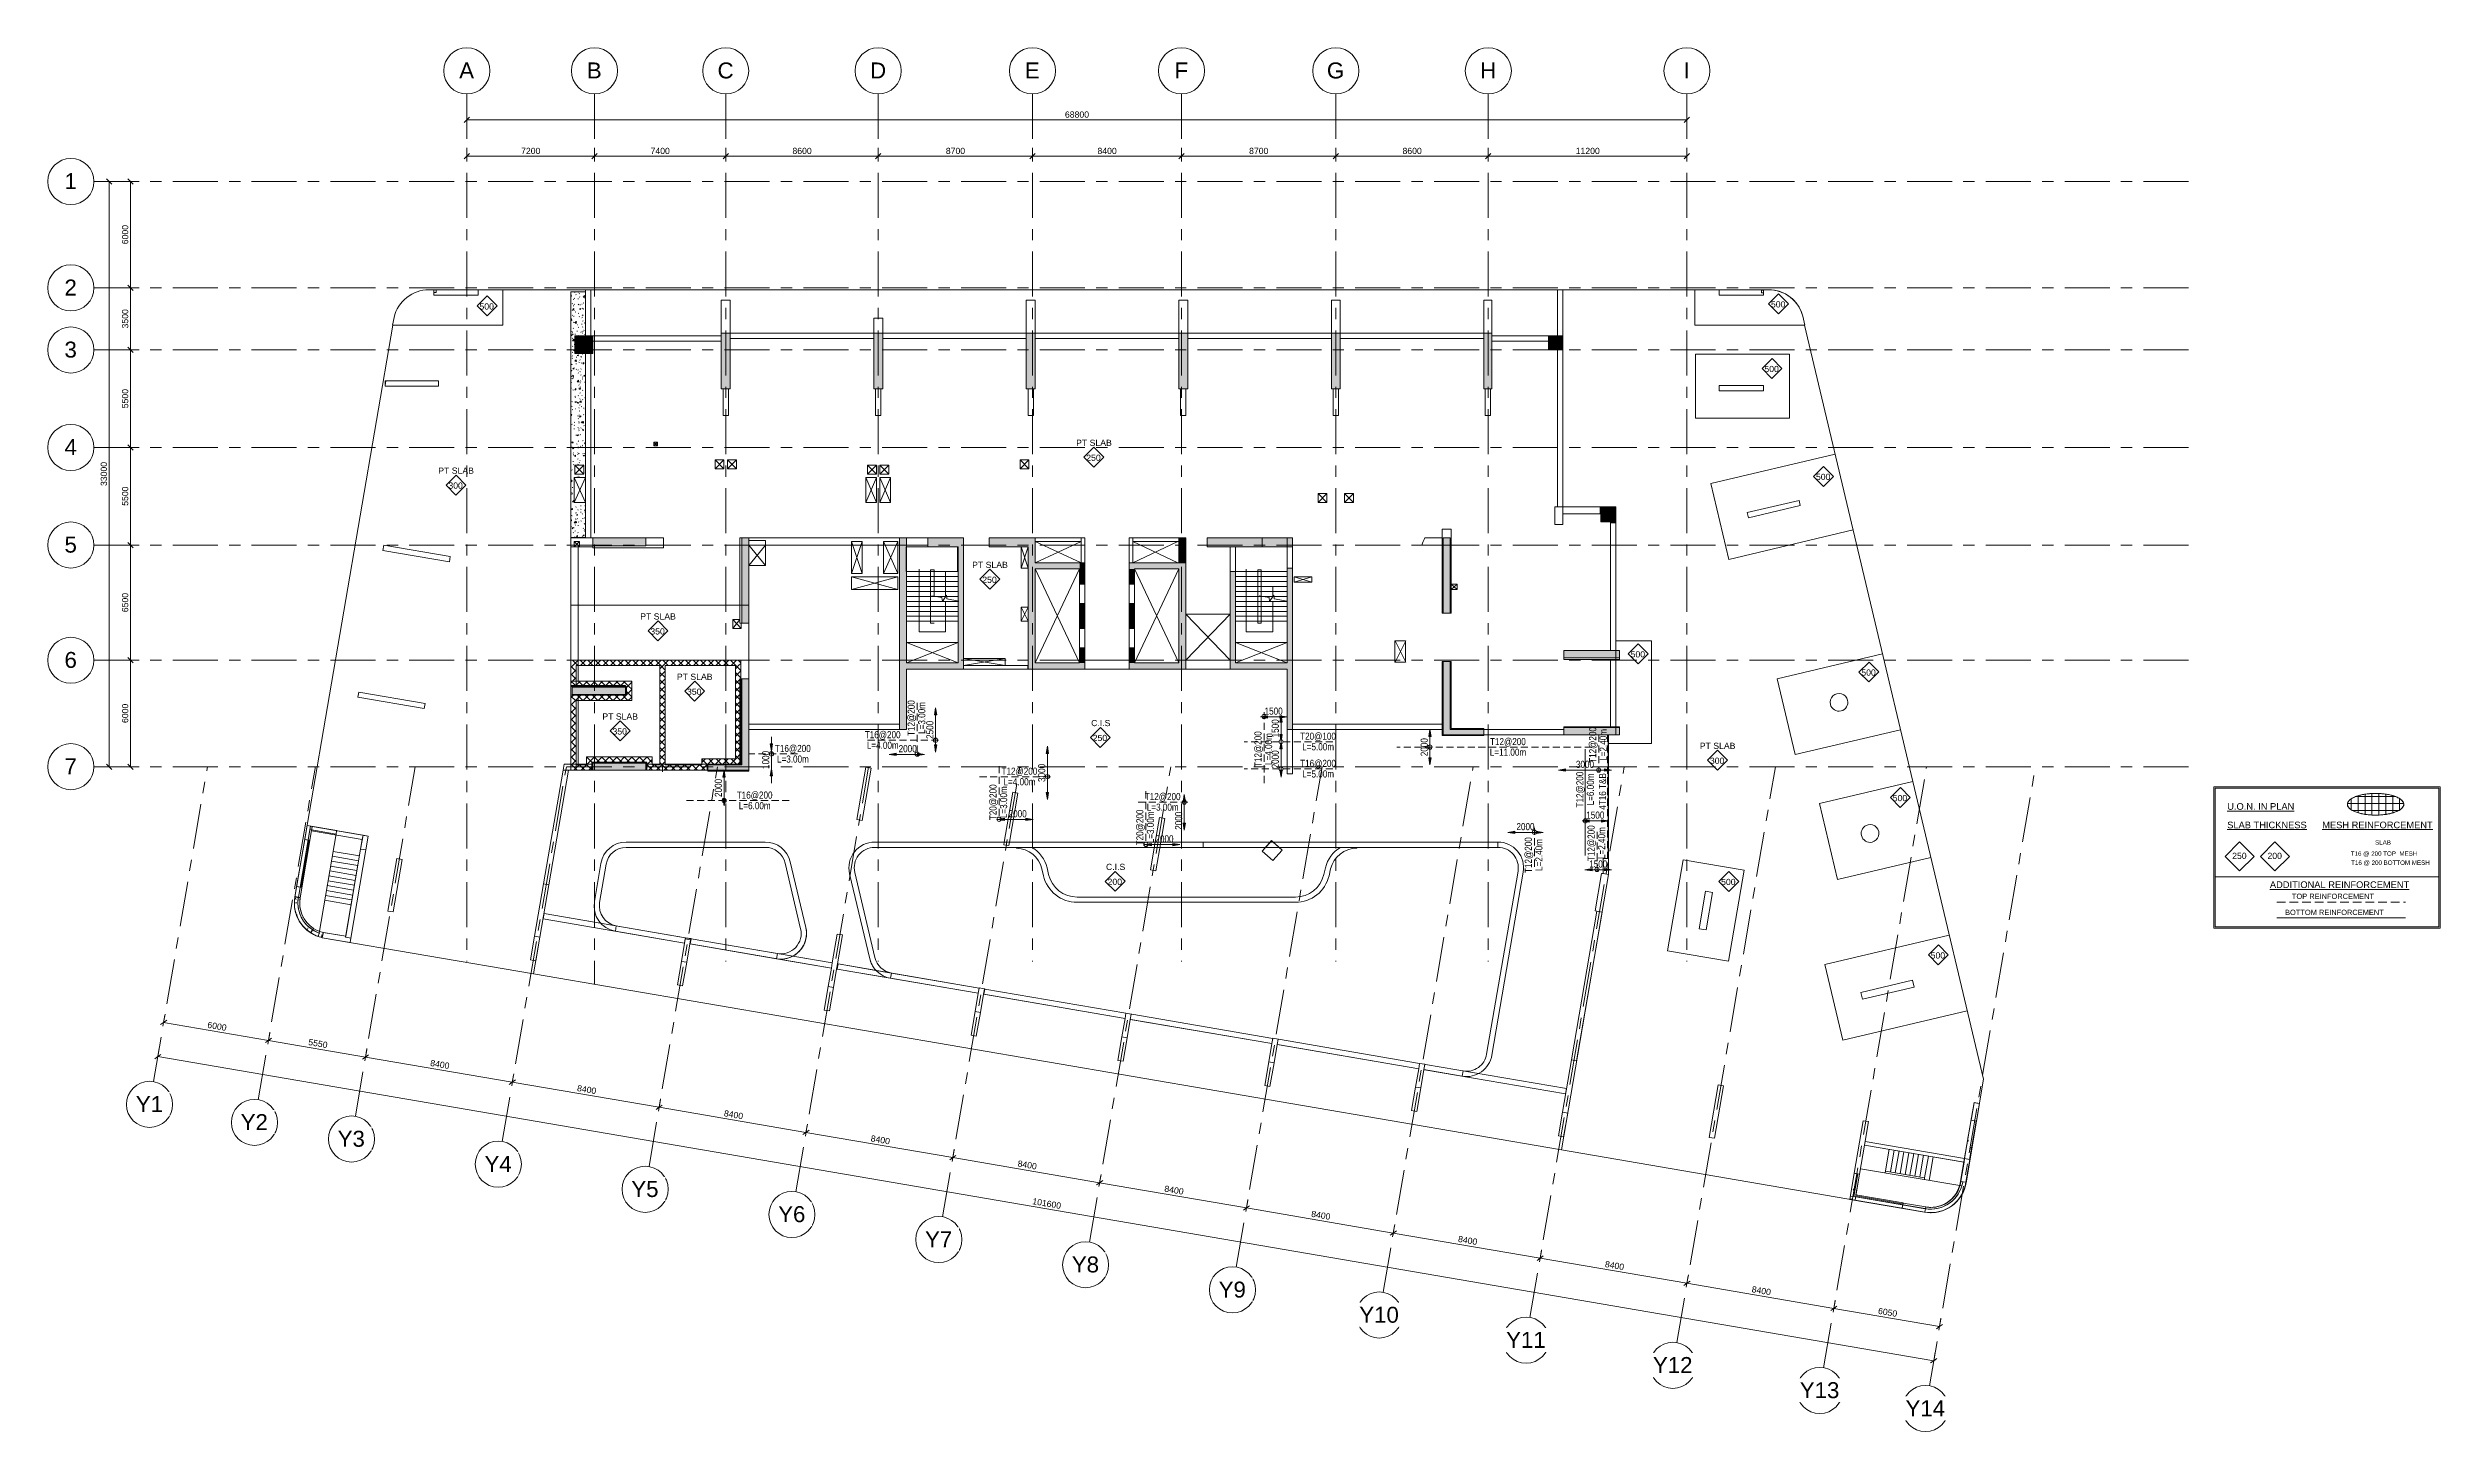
# Model space of a CAD drawing. Header units: millimetres. Extents: x -7055 to 127843, y -26353 to 51881.
import ezdxf

# ---------------------------------------------------------------- set-up
doc = ezdxf.new("R2010")
doc.units = ezdxf.units.MM
for name, pattern in [('00-SX_HIDDEN', [600, 400, -200]), ('Grid Line', [4445, 2540, -635, 635, -635]), ('Hidden', [714.375, 476.25, -238.125]), ('IMPORT-HIDDENX2 _6_', [3810000.0, 2540000.0, -1270000.0])]:
    doc.linetypes.add(name, pattern=pattern)
for name, color, linetype, lineweight in [('1ST FLOOR_dwg _2_', 8, 'Continuous', 5), ('A-ANNO-DIMS', 211, 'Continuous', 5), ('A-ANNO-DIMS-200', 211, 'Continuous', 5), ('A-DETL', 90, 'Continuous', 5), ('A-DETL-GENF', 92, 'Continuous', 5), ('A-DETL-HDLN', 90, '00-SX_HIDDEN', 5), ('A-DETL-THIN', 151, 'Continuous', 5), ('A-FLOR', 192, 'Continuous', 15), ('A-FLOR-IDEN', 11, 'Continuous', 5), ('A-FLOR-PATT', 8, 'Continuous', 15), ('A-WALL', 113, 'Continuous', 5), ('A-WALL-PATT', 111, 'Continuous', 15), ('G-ANNO-TEXT', 231, 'Continuous', 5), ('I-WALL', 2, 'Continuous', 5), ('S-Anno-REF-Dims', 7, 'Continuous', 5), ('S-Anno-Slab-Reinf-Top-Text', 7, 'Continuous', 5), ('S-Anno-Slab-Reinf_ Bott', 7, 'Continuous', 5), ('S-Anno-Slab-Reinf_ Top', 7, 'IMPORT-HIDDENX2 _6_', 5), ('S-BEAM', 12, 'Continuous', 15), ('S-COLS', 52, 'Continuous', 5), ('S-GRID', 1, 'Continuous', 5), ('S-GRID-IDEN', 1, 'Continuous', 5)]:
    doc.layers.add(name, color=color, linetype=linetype, lineweight=lineweight)
doc.styles.add('Arial', font='arial.ttf', dxfattribs={"height": 900})
doc.styles.add('Arial Narrow', font='ARIALN.TTF', dxfattribs={"height": 400})
doc.styles.add('Arial_1', font='arial.ttf', dxfattribs={"height": 350})
doc.styles.add('Arial_2', font='arial.ttf', dxfattribs={"height": 300})
doc.styles.add('Arial_3', font='arial.ttf', dxfattribs={"height": 375})
doc.styles.add('Arial_4', font='arial.ttf', dxfattribs={"height": 250})
doc.dimstyles.new('Diagonal_-_1_75mm_Round_5mm_-1-200', dxfattribs={"dimscale": 304.8, "dimtxt": 1.171558, "dimasz": 0.984252, "dimexe": 0.328084, "dimexo": 0.0625, "dimgap": 0.065617, "dimtad": 1, "dimdec": 0, "dimlfac": 304.8, "dimrnd": 5, "dimdsep": 46, "dimtxsty": 'Arial_1', "dimblk1": 'OBLIQUE', "dimblk2": 'OBLIQUE', "dimsah": 1, "dimcen": 0.09, "dimazin": 0, "dimtfac": 1, "dimtdec": 4, "dimtix": 1, "dimtmove": 0, "dimatfit": 3, "dimfxl": 0.005167, "dimfxlon": 1, "dimtvp": 1, "dimtolj": 1, "dimtzin": 0, "dimarcsym": 2})
pattern_1 = [(45, (0, 0), (-212.132, 212.132), []), (135, (0, 0), (-212.132, -212.132), [])]
pattern_2 = [(0, (0, 0), (1625.6, 406.4), [67.056, -1152.144, 67.056, -1152.144, -6502.4]), (0, (0, 0), (1625.6, 406.4), [-2438.4, 67.056, -2371.344, 67.056, -1152.144, -2844.8]), (0, (0, 0), (1625.6, 406.4), [-6096, 67.056, -745.744, 67.056, -1964.944]), (120, (609.6, 203.2), (-1164.7527, 1204.6109), [67.056, -1152.144, 67.056, -1152.144, -6502.4]), (120, (609.6, 203.2), (-1164.7527, 1204.6109), [-2438.4, 67.056, -2371.344, 67.056, -1152.144, -2844.8]), (120, (609.6, 203.2), (-1164.7527, 1204.6109), [-6096, 67.056, -745.744, 67.056, -1964.944]), (240, (812.8, 1016), (-460.8473, -1611.0109), [67.056, -1152.144, 67.056, -1152.144, -6502.4]), (240, (812.8, 1016), (-460.8473, -1611.0109), [-2438.4, 67.056, -2371.344, 67.056, -1152.144, -2844.8]), (240, (812.8, 1016), (-460.8473, -1611.0109), [-6096, 67.056, -745.744, 67.056, -1964.944])]
pattern_3 = [(50, (0, 0), (728.7365, -63.756), [76.2, -838.2]), (355, (0, 0), (-140.972, 764.228), [60.96, -670.56]), (100.451, (60.7, -5.3), (587.77, 700.467), [64.76, -712.36]), (46.184, (0, 203.2), (1084.316, -168.171), [114.3, -1257.3]), (96.636, (90.4, 189.2), (949.61, 989.71), [97.14, -1068.54]), (351.184, (0, 203.2), (949.62, 989.7), [91.44, -1005.84]), (21, (101.6, 152.4), (606.458, -409.0606), [76.2, -838.2]), (326, (101.6, 152.4), (247.208, 736.753), [60.96, -670.56]), (71.451, (152.14, 118.3), (853.668, 327.685), [64.76, -712.36]), (37.5, (0, 0), (12.3547, 338.2201), [33.528, -628.904, 33.528, -647.192, -673.1]), (37.5, (0, 0), (12.3547, 338.2201), [-1343.152, 33.528, -639.572]), (7.5, (0, 0), (267.279, 400.722), [33.528, -354.584, 33.528, -613.664, -256.54]), (7.5, (0, 0), (267.279, 400.722), [-1035.304, 33.528, -223.012]), (327.5, (-226.57, 0), (542.3633, -22.9153), [33.528, -220.472, 33.528, -758.952, -1051.56]), (327.5, (-226.57, 0), (542.3633, -22.9153), [-1046.48, 33.528, -1018.032]), (317.5, (-328.17, 0), (592.517, 101.707), [33.528, -296.672, 33.528, -492.76, -746.76]), (317.5, (-328.17, 0), (592.517, 101.707), [-856.488, 33.528, -713.232])]

msp = doc.modelspace()

# ---------------------------------------------------------------- texts
at = {"layer": 'A-FLOR-IDEN', "char_height": 350, "attachment_point": 1, "style": 'Arial_1'}
for s, insert, width in [('500', (17282.6731, 37473.4649), 1010.12625), ('500', (90107.4102, 37591.8796), 1010.12625), ('500', (89737.6377, 33945.8884), 1010.12625), ('PT SLAB', (50929.2277, 29782.2803), 2469.1975), ('250', (51498.9777, 28940.7756), 1010.12625), ('PT SLAB', (14960.8608, 28213.0666), 2469.1975), ('300', (15530.6108, 27371.5619), 1010.12625), ('500', (92644.4329, 27860.9543), 1010.12625), ('PT SLAB', (45066.9983, 22899.7612), 2469.1975), ('250', (45636.7483, 22058.2566), 1010.12625), ('PT SLAB', (26349.1616, 19990.7889), 2469.1975), ('350', (26918.9116, 19149.2842), 1010.12625), ('500', (82195.1236, 17856.3119), 1010.12625), ('PT SLAB', (28416.7599, 16589.0051), 2469.1975), ('500', (95204.3385, 16827.87), 1010.12625), ('350', (28986.5099, 15747.5004), 1010.12625), ('PT SLAB', (24212.9302, 14348.2304), 2469.1975), ('350', (24782.6802, 13506.7257), 1010.12625), ('C.I.S', (51774.7036, 13979.9975), 1298.73375), ('250', (51862.4536, 13138.4928), 1010.12625), ('PT SLAB', (86095.8042, 12694.6594), 2469.1975), ('300', (86665.5542, 11853.1547), 1010.12625), ('500', (96974.0718, 9749.8656), 1010.12625), ('C.I.S', (52612.8354, 5866.6789), 1298.73375), ('200', (52700.5854, 5025.1742), 1010.12625), ('500', (87297.566, 5018.0734), 1010.12625), ('500', (99114.0249, 876.5266), 1010.12625)]:
    msp.add_mtext(s, dxfattribs=dict(at, insert=insert, width=width))
at = {"layer": 'G-ANNO-TEXT', "color": 7, "attachment_point": 1, "rotation": 359.999997916}
for s, insert, char_height, width, style in [('\\LU.O.N. IN PLAN', (115835.8407, 9288.905), 375, 4617.72, 'Arial_3'), ('\\LSLAB THICKNESS', (115835.8407, 8244.3829), 375, 5475.525625, 'Arial_3'), ('\\LMESH REINFORCEMENT', (121194.5908, 8244.3829), 375, 7632.065, 'Arial_3'), ('250', (116114.0694, 6489.1839), 350, 1010.12625, 'Arial_1'), ('200', (118105.7635, 6489.1838), 350, 1010.12625, 'Arial_1'), ('\\LADDITIONAL REINFORCEMENT', (118242.8777, 4876.4943), 375, 9628.266875, 'Arial_3'), ('TOP REINFORCEMENT', (119482.3817, 4184.075), 300, 5691.98125, 'Arial_2'), ('BOTTOM REINFORCEMENT', (119098.0602, 3278.244), 300, 6838.394375, 'Arial_2')]:
    msp.add_mtext(s, dxfattribs=dict(at, insert=insert, char_height=char_height, width=width, style=style))
at = {"layer": 'G-ANNO-TEXT', "color": 7, "lineweight": 13, "insert": (124076.8307, 7196.831), "char_height": 250, "width": 1194.514375, "attachment_point": 1, "rotation": 359.99995165, "style": 'Arial_4'}
msp.add_mtext(' SLAB', dxfattribs=at)
at = {"layer": 'G-ANNO-TEXT', "color": 7, "lineweight": 13, "char_height": 250, "attachment_point": 1, "style": 'Arial_4'}
for s, insert, width in [('T', (122799.1448, 6566.6503), 264.556875), ('T', (122821.9666, 6055.5639), 264.556875), ('16 ', (123017.4261, 6566.6503), 585.231875), ('16 ', (123040.2478, 6055.5639), 585.231875), ('@ ', (123500.2906, 6566.6503), 553.164375), ('@ ', (123523.1124, 6055.5639), 553.164375), ('200 ', (123956.6969, 6566.6503), 817.72125), ('200 ', (123979.5187, 6055.5639), 817.72125), ('TOP  MESH', (124631.3844, 6566.6503), 2324.89375), ('BOTTOM MESH', (124654.2062, 6055.5639), 3142.615)]:
    msp.add_mtext(s, dxfattribs=dict(at, insert=insert, width=width))

# ---------------------------------------------------------------- blocks, each defined once
blk = doc.blocks.new('1ST FLOOR_dwg_SDS-7773767-1ST FLOOR REINFORCEMENT PLAN')
at = {"layer": 'S-Anno-REF-Dims'}
for points in [[(450554, 422598), (450621, 422998), (450687, 422598)], [(469332, 422415), (468932, 422482), (469332, 422549)], [(470031, 422184), (470098, 422584), (470165, 422184)], [(470032, 422415), (470032, 422549), (470432, 422482)], [(441363, 420552), (441297, 420952), (441430, 420952)], [(450621, 420498), (450554, 420898), (450687, 420898)], [(470098, 421084), (470031, 421484), (470165, 421484)], [(470031, 420683), (470098, 421083), (470165, 420683)], [(478428, 421373), (478495, 421773), (478561, 421373)], [(441297, 419152), (441363, 419552), (441430, 419152)], [(448403, 420299), (448003, 420365), (448403, 420432)], [(449603, 420299), (449603, 420432), (450003, 420365)], [(456861, 420421), (456927, 420821), (456994, 420421)], [(478495, 419773), (478428, 420173), (478561, 420173)], [(486137, 419415), (485737, 419481), (486137, 419548)], [(488337, 419415), (488337, 419548), (488737, 419481)], [(438627, 419073), (438694, 419473), (438760, 419073)], [(456927, 417821), (456861, 418221), (456994, 418221)], [(470098, 419084), (470031, 419484), (470165, 419484)], [(438694, 417473), (438627, 417873), (438760, 417873)], [(464579, 417696), (464646, 418096), (464713, 417696)], [(454515, 416629), (454115, 416696), (454515, 416763)], [(455715, 416629), (455715, 416763), (456115, 416696)], [(464646, 416096), (464579, 416496), (464713, 416496)], [(483284, 415903), (482884, 415969), (483284, 416036)], [(484483, 415903), (484483, 416036), (484883, 415969)], [(487472, 416551), (487072, 416618), (487472, 416684)], [(488172, 416551), (488172, 416684), (488572, 416618)], [(462794, 415210), (462394, 415277), (462794, 415343)], [(463994, 415210), (463994, 415343), (464394, 415277)], [(487637, 413793), (487237, 413860), (487637, 413926)], [(488337, 413793), (488337, 413926), (488737, 413860)]]:
    blk.add_hatch(color=256, dxfattribs=at).paths.add_polyline_path(points)
for p, q in [((450554, 422598), (450621, 422998)), ((450687, 422598), (450554, 422598)), ((450621, 422998), (450687, 422598)), ((468932, 422482), (469332, 422549)), ((469332, 422415), (468932, 422482)), ((469332, 422549), (469332, 422415)), ((470031, 422184), (470098, 422584)), ((470032, 422415), (470032, 422549)), ((470032, 422549), (470432, 422482)), ((470432, 422482), (470032, 422415)), ((470098, 422584), (470165, 422184)), ((441363, 420552), (441297, 420952)), ((441297, 420952), (441430, 420952)), ((441430, 420952), (441363, 420552)), ((450621, 420498), (450554, 420898)), ((450554, 420898), (450687, 420898)), ((450687, 420898), (450621, 420498)), ((470165, 422184), (470031, 422184)), ((470098, 421084), (470031, 421484)), ((470031, 421484), (470165, 421484)), ((470031, 420683), (470098, 421083)), ((470165, 421484), (470098, 421084)), ((470098, 421083), (470165, 420683)), ((478428, 421373), (478495, 421773)), ((478561, 421373), (478428, 421373)), ((478495, 421773), (478561, 421373)), ((441297, 419152), (441363, 419552)), ((441363, 419552), (441430, 419152)), ((448003, 420365), (448403, 420432)), ((448403, 420299), (448003, 420365)), ((448403, 420432), (448403, 420299)), ((449603, 420299), (449603, 420432)), ((449603, 420432), (450003, 420365)), ((450003, 420365), (449603, 420299)), ((456861, 420421), (456927, 420821)), ((456994, 420421), (456861, 420421)), ((456927, 420821), (456994, 420421)), ((470165, 420683), (470031, 420683)), ((478495, 419773), (478428, 420173)), ((478428, 420173), (478561, 420173)), ((478561, 420173), (478495, 419773)), ((485737, 419481), (486137, 419548)), ((486137, 419548), (486137, 419415)), ((488337, 419415), (488337, 419548)), ((488337, 419548), (488737, 419481)), ((438627, 419073), (438694, 419473)), ((438760, 419073), (438627, 419073)), ((438694, 419473), (438760, 419073)), ((441430, 419152), (441297, 419152)), ((456927, 417821), (456861, 418221)), ((456861, 418221), (456994, 418221)), ((456994, 418221), (456927, 417821)), ((470098, 419084), (470031, 419484)), ((470031, 419484), (470165, 419484)), ((470165, 419484), (470098, 419084)), ((486137, 419415), (485737, 419481)), ((488737, 419481), (488337, 419415)), ((438694, 417473), (438627, 417873)), ((438627, 417873), (438760, 417873)), ((438760, 417873), (438694, 417473)), ((464579, 417696), (464646, 418096)), ((464713, 417696), (464579, 417696)), ((464646, 418096), (464713, 417696)), ((454115, 416696), (454515, 416763)), ((454515, 416629), (454115, 416696)), ((454515, 416763), (454515, 416629)), ((455715, 416629), (455715, 416763)), ((455715, 416763), (456115, 416696)), ((456115, 416696), (455715, 416629)), ((464646, 416096), (464579, 416496)), ((464579, 416496), (464713, 416496)), ((464713, 416496), (464646, 416096)), ((482884, 415969), (483284, 416036)), ((483284, 415903), (482884, 415969)), ((483284, 416036), (483284, 415903)), ((484483, 415903), (484483, 416036)), ((484483, 416036), (484883, 415969)), ((484883, 415969), (484483, 415903)), ((487072, 416618), (487472, 416684)), ((487472, 416551), (487072, 416618)), ((487472, 416684), (487472, 416551)), ((488172, 416551), (488172, 416684)), ((488172, 416684), (488572, 416618)), ((488572, 416618), (488172, 416551)), ((462394, 415277), (462794, 415343)), ((462794, 415210), (462394, 415277)), ((462794, 415343), (462794, 415210)), ((463994, 415210), (463994, 415343)), ((463994, 415343), (464394, 415277)), ((464394, 415277), (463994, 415210)), ((487237, 413860), (487637, 413926)), ((487637, 413793), (487237, 413860)), ((487637, 413926), (487637, 413793)), ((488337, 413793), (488337, 413926)), ((488337, 413926), (488737, 413860)), ((488737, 413860), (488337, 413793))]:
    blk.add_line(p, q, dxfattribs=at)
at = {"layer": 'S-Anno-REF-Dims', "color": 250, "lineweight": 13}
for p, q in [((450621, 422598), (450621, 420898)), ((469332, 422482), (470032, 422482)), ((441363, 420952), (441363, 421352)), ((470098, 422184), (470098, 421484)), ((478495, 421373), (478495, 420173)), ((441363, 420552), (441363, 419552)), ((448403, 420365), (449603, 420365)), ((456927, 420421), (456927, 418221)), ((470098, 420683), (470098, 419484)), ((438694, 419073), (438694, 417873)), ((441363, 419152), (441363, 418752)), ((486137, 419481), (488337, 419481)), ((464646, 417696), (464646, 416496)), ((454515, 416696), (455715, 416696)), ((483284, 415969), (484483, 415969)), ((487472, 416618), (488172, 416618)), ((462794, 415277), (463994, 415277)), ((487637, 413860), (488337, 413860))]:
    blk.add_line(p, q, dxfattribs=at)
at = {"layer": 'S-Anno-REF-Dims'}
for centre in [(469140, 422503), (450621, 421167), (470098, 421082), (478495, 420778), (441363, 420390), (449584, 420379), (470098, 419550), (488010, 419481), (456927, 419109), (438694, 417761), (464646, 417677), (454199, 416710), (484391, 415978), (487256, 416618), (462478, 415291), (487917, 413881)]:
    blk.add_circle(centre, 120, dxfattribs=at)
at = {"layer": 'S-Anno-Slab-Reinf_ Bott'}
for p, q in [((488547, 421473), (488547, 414490)), ((487256, 420664), (487256, 414664))]:
    blk.add_line(p, q, dxfattribs=at)
at = {"layer": 'S-Anno-Slab-Reinf_ Top', "linetype": '00-SX_HIDDEN'}
for p, q in [((449584, 423273), (449584, 420273)), ((469140, 422752), (469140, 418752)), ((450786, 421167), (446786, 421167)), ((473016, 421082), (468016, 421082)), ((488010, 421473), (488010, 419386)), ((488505, 421473), (488505, 414490)), ((442832, 420390), (440086, 420390)), ((454199, 419703), (454199, 416703)), ((473016, 419550), (468016, 419550)), ((487624, 420778), (476624, 420778)), ((457101, 419109), (453101, 419109)), ((462478, 418284), (462478, 415284)), ((442372, 417768), (436372, 417768)), ((464840, 417677), (461840, 417677)), ((484391, 416232), (484391, 413832)), ((487917, 415996), (487917, 413596))]:
    blk.add_line(p, q, dxfattribs=at)
at = {"layer": 'S-Anno-REF-Dims', "char_height": 400, "width": 1218.22, "attachment_point": 2, "rotation": 90, "line_spacing_factor": 0.974696, "style": 'Arial Narrow'}
for s, insert in [('2500', (450096, 421748)), ('1500', (469574, 421834)), ('2000', (477970, 420773)), ('1000', (440839, 420052)), ('3000', (456403, 419321)), ('2000', (469574, 420084)), ('2000', (438169, 418473)), ('2000', (464122, 416622))]:
    blk.add_mtext(s, dxfattribs=dict(at, insert=insert))
at = {"layer": 'S-Anno-REF-Dims', "char_height": 400, "width": 1218.22, "attachment_point": 2, "line_spacing_factor": 0.974696, "style": 'Arial Narrow'}
for s, insert in [('1500', (469682, 423006)), ('2000', (449045, 420890)), ('3000', (487237, 420006)), ('2000', (455248, 417221)), ('1500', (487822, 417142)), ('2000', (463527, 415801)), ('2000', (483884, 416494)), ('1500', (487987, 414384))]:
    blk.add_mtext(s, dxfattribs=dict(at, insert=insert))
at = {"layer": 'S-Anno-Slab-Reinf-Top-Text', "char_height": 400, "attachment_point": 2, "rotation": 90, "line_spacing_factor": 0.974696, "style": 'Arial Narrow'}
for s, insert, width in [('T12@200', (449042, 422414), 2421.7), ('L=3.00m', (449639, 422420), 2156.44), ('T12@200', (468598, 420661), 2421.7), ('L=4.00m', (469195, 420667), 2156.44), ('T12@200', (487469, 420897), 2421.7), ('L=2.40m', (488066, 420902), 2156.44), ('T20@200', (453657, 417665), 2421.7), ('L=3.00m', (454254, 417670), 2156.44), ('T12@200', (486746, 418382), 2421.7), ('L=6.00m', (487343, 418388), 2156.44), ('4T16 T&B', (488028, 418276), 2480.64), ('T20@200', (461937, 416246), 2421.7), ('L=3.00m', (462533, 416251), 2156.44), ('T12@200', (483842, 414686), 2421.7), ('L=2.40m', (484438, 414692), 2156.44), ('T12@200', (487382, 415357), 2421.7), ('L=2.40m', (487979, 415362), 2156.44)]:
    blk.add_mtext(s, dxfattribs=dict(at, insert=insert, width=width))
at = {"layer": 'S-Anno-Slab-Reinf-Top-Text', "char_height": 400, "attachment_point": 2, "line_spacing_factor": 0.974696, "style": 'Arial Narrow'}
for s, insert, width in [('T16@200', (442570, 420900), 2421.7), ('T16@200', (447636, 421676), 2421.7), ('L=4.00m', (447642, 421080), 2156.44), ('T20@100', (472186, 421592), 2421.7), ('L=5.00m', (472191, 420995), 2156.44), ('T12@200', (482892, 421287), 2421.7), ('L=3.00m', (442575, 420303), 2156.44), ('T12@200', (455346, 419619), 2421.7), ('T16@200', (472186, 420059), 2421.7), ('L=11.00m', (482897, 420691), 2461), ('T16@200', (440417, 418271), 2421.7), ('L=4.00m', (455351, 419022), 2156.44), ('T12@200', (463424, 418187), 2421.7), ('L=5.00m', (472191, 419463), 2156.44), ('L=6.00m', (440422, 417674), 2156.44), ('L=3.00m', (463429, 417590), 2156.44)]:
    blk.add_mtext(s, dxfattribs=dict(at, insert=insert, width=width))
blk = doc.blocks.new('1ST FLOOR_dwg _2_-7773766-1ST FLOOR REINFORCEMENT PLAN')
blk.add_blockref('1ST FLOOR_dwg_SDS-7773767-1ST FLOOR REINFORCEMENT PLAN', (0, 0))
blk = doc.blocks.new('W SH8 - W SH-6483866-1ST FLOOR REINFORCEMENT PLAN')
at = {"layer": 'A-WALL'}
for p, q in [((70426, 23844), (71570, 23844)), ((71570, 24244), (70595, 24244)), ((71570, 23844), (71570, 24244))]:
    blk.add_line(p, q, dxfattribs=at)
blk.add_arc((73820, 22644), 3600, 153.6122, 160.52878, dxfattribs=at)
blk = doc.blocks.new('Grid - M_Grid Head - Circle-4284405-1ST FLOOR REINFORCEMENT PLAN')
at = {"layer": 'S-GRID-IDEN'}
blk.add_circle((0, 0), 6.5, dxfattribs=at)
blk = doc.blocks.new('BAI-AN_TAG_SLAB MARK-TYPE COMMENT_rfa 1_75 - BAI-AN_TAG_SLAB MARK-TYPE COMMENT-7641453-1ST FLOOR REINFORCEMENT PLAN')
at = {"layer": 'A-FLOR-IDEN'}
for p, q in [((-2.8, 0), (0.02, 2.82)), ((-2.8, 0), (0, -2.8)), ((2.82, 0.02), (0, -2.8)), ((2.82, 0.02), (0.02, 2.82))]:
    blk.add_line(p, q, dxfattribs=at)
blk = doc.blocks.new('DIMBLOCK1-1ST FLOOR REINFORCEMENT PLAN')
at = {"layer": 'A-ANNO-DIMS-200'}
for p, q in [((16570, 45768), (16570, 46248)), ((23770, 45768), (23770, 46248)), ((16570, 45768), (23770, 45768)), ((16570, 45768), (16570, 45668)), ((23770, 45768), (23770, 45668))]:
    blk.add_line(p, q, dxfattribs=at)
at = {"layer": 'A-ANNO-DIMS-200', "lineweight": 15}
for p, q in [((16570, 45768), (16720, 45918)), ((23770, 45768), (23920, 45918)), ((16570, 45768), (16420, 45618)), ((23770, 45768), (23620, 45618))]:
    blk.add_line(p, q, dxfattribs=at)
at = {"layer": 'A-ANNO-DIMS-200', "color": 0, "insert": (19631, 46243), "char_height": 350, "width": 1292.12, "attachment_point": 1, "line_spacing_factor": 0.941778, "style": 'Arial_1'}
blk.add_mtext('7200', dxfattribs=at)
blk = doc.blocks.new('_Oblique')
at = {"color": 0, "linetype": 'ByBlock', "lineweight": -2}
blk.add_line((-0.5, -0.5), (0.5, 0.5), dxfattribs=at)
blk = doc.blocks.new('DIMBLOCK2-1ST FLOOR REINFORCEMENT PLAN')
at = {"layer": 'A-ANNO-DIMS-200'}
for p, q in [((23770, 45768), (23770, 46248)), ((31170, 45768), (31170, 46248)), ((23770, 45768), (31170, 45768)), ((23770, 45768), (23770, 45668)), ((31170, 45768), (31170, 45668))]:
    blk.add_line(p, q, dxfattribs=at)
at = {"layer": 'A-ANNO-DIMS-200', "lineweight": 15}
for p, q in [((23770, 45768), (23920, 45918)), ((31170, 45768), (31320, 45918)), ((23770, 45768), (23620, 45618)), ((31170, 45768), (31020, 45618))]:
    blk.add_line(p, q, dxfattribs=at)
at = {"layer": 'A-ANNO-DIMS-200', "color": 0, "insert": (26931, 46243), "char_height": 350, "width": 1292.12, "attachment_point": 1, "line_spacing_factor": 0.941778, "style": 'Arial_1'}
blk.add_mtext('7400', dxfattribs=at)
blk = doc.blocks.new('DIMBLOCK3-1ST FLOOR REINFORCEMENT PLAN')
at = {"layer": 'A-ANNO-DIMS-200'}
for p, q in [((31170, 45768), (31170, 46248)), ((39770, 45768), (39770, 46248)), ((31170, 45768), (39770, 45768)), ((31170, 45768), (31170, 45668)), ((39770, 45768), (39770, 45668))]:
    blk.add_line(p, q, dxfattribs=at)
at = {"layer": 'A-ANNO-DIMS-200', "lineweight": 15}
for p, q in [((31170, 45768), (31320, 45918)), ((39770, 45768), (39920, 45918)), ((31170, 45768), (31020, 45618)), ((39770, 45768), (39620, 45618))]:
    blk.add_line(p, q, dxfattribs=at)
at = {"layer": 'A-ANNO-DIMS-200', "color": 0, "insert": (34931, 46243), "char_height": 350, "width": 1292.12, "attachment_point": 1, "line_spacing_factor": 0.941778, "style": 'Arial_1'}
blk.add_mtext('8600', dxfattribs=at)
blk = doc.blocks.new('DIMBLOCK4-1ST FLOOR REINFORCEMENT PLAN')
at = {"layer": 'A-ANNO-DIMS-200'}
for p, q in [((39770, 45768), (39770, 46248)), ((48470, 45768), (48470, 46248)), ((39770, 45768), (48470, 45768)), ((39770, 45768), (39770, 45668)), ((48470, 45768), (48470, 45668))]:
    blk.add_line(p, q, dxfattribs=at)
at = {"layer": 'A-ANNO-DIMS-200', "lineweight": 15}
for p, q in [((39770, 45768), (39920, 45918)), ((48470, 45768), (48620, 45918)), ((39770, 45768), (39620, 45618)), ((48470, 45768), (48320, 45618))]:
    blk.add_line(p, q, dxfattribs=at)
at = {"layer": 'A-ANNO-DIMS-200', "color": 0, "insert": (43581, 46243), "char_height": 350, "width": 1292.12, "attachment_point": 1, "line_spacing_factor": 0.941778, "style": 'Arial_1'}
blk.add_mtext('8700', dxfattribs=at)
blk = doc.blocks.new('DIMBLOCK5-1ST FLOOR REINFORCEMENT PLAN')
at = {"layer": 'A-ANNO-DIMS-200'}
for p, q in [((48470, 45768), (48470, 46248)), ((56870, 45768), (56870, 46248)), ((48470, 45768), (56870, 45768)), ((48470, 45768), (48470, 45668)), ((56870, 45768), (56870, 45668))]:
    blk.add_line(p, q, dxfattribs=at)
at = {"layer": 'A-ANNO-DIMS-200', "lineweight": 15}
for p, q in [((48470, 45768), (48620, 45918)), ((56870, 45768), (57020, 45918)), ((48470, 45768), (48320, 45618)), ((56870, 45768), (56720, 45618))]:
    blk.add_line(p, q, dxfattribs=at)
at = {"layer": 'A-ANNO-DIMS-200', "color": 0, "insert": (52131, 46243), "char_height": 350, "width": 1292.12, "attachment_point": 1, "line_spacing_factor": 0.941778, "style": 'Arial_1'}
blk.add_mtext('8400', dxfattribs=at)
blk = doc.blocks.new('DIMBLOCK6-1ST FLOOR REINFORCEMENT PLAN')
at = {"layer": 'A-ANNO-DIMS-200'}
for p, q in [((56870, 45768), (56870, 46248)), ((65570, 45768), (65570, 46248)), ((56870, 45768), (65570, 45768)), ((56870, 45768), (56870, 45668)), ((65570, 45768), (65570, 45668))]:
    blk.add_line(p, q, dxfattribs=at)
at = {"layer": 'A-ANNO-DIMS-200', "lineweight": 15}
for p, q in [((56870, 45768), (57020, 45918)), ((65570, 45768), (65720, 45918)), ((56870, 45768), (56720, 45618)), ((65570, 45768), (65420, 45618))]:
    blk.add_line(p, q, dxfattribs=at)
at = {"layer": 'A-ANNO-DIMS-200', "color": 0, "insert": (60681, 46243), "char_height": 350, "width": 1292.12, "attachment_point": 1, "line_spacing_factor": 0.941778, "style": 'Arial_1'}
blk.add_mtext('8700', dxfattribs=at)
blk = doc.blocks.new('DIMBLOCK7-1ST FLOOR REINFORCEMENT PLAN')
at = {"layer": 'A-ANNO-DIMS-200'}
for p, q in [((65570, 45768), (65570, 46248)), ((74170, 45768), (74170, 46248)), ((65570, 45768), (74170, 45768)), ((65570, 45768), (65570, 45668)), ((74170, 45768), (74170, 45668))]:
    blk.add_line(p, q, dxfattribs=at)
at = {"layer": 'A-ANNO-DIMS-200', "lineweight": 15}
for p, q in [((65570, 45768), (65720, 45918)), ((74170, 45768), (74320, 45918)), ((65570, 45768), (65420, 45618)), ((74170, 45768), (74020, 45618))]:
    blk.add_line(p, q, dxfattribs=at)
at = {"layer": 'A-ANNO-DIMS-200', "color": 0, "insert": (69331, 46243), "char_height": 350, "width": 1292.12, "attachment_point": 1, "line_spacing_factor": 0.941778, "style": 'Arial_1'}
blk.add_mtext('8600', dxfattribs=at)
blk = doc.blocks.new('DIMBLOCK8-1ST FLOOR REINFORCEMENT PLAN')
at = {"layer": 'A-ANNO-DIMS-200'}
for p, q in [((74170, 45768), (74170, 46248)), ((85370, 45768), (85370, 46248)), ((74170, 45768), (85370, 45768)), ((74170, 45768), (74170, 45668)), ((85370, 45768), (85370, 45668))]:
    blk.add_line(p, q, dxfattribs=at)
at = {"layer": 'A-ANNO-DIMS-200', "lineweight": 15}
for p, q in [((74170, 45768), (74320, 45918)), ((85370, 45768), (85520, 45918)), ((74170, 45768), (74020, 45618)), ((85370, 45768), (85220, 45618))]:
    blk.add_line(p, q, dxfattribs=at)
at = {"layer": 'A-ANNO-DIMS-200', "color": 0, "insert": (79097, 46243), "char_height": 350, "width": 1615.15, "attachment_point": 1, "line_spacing_factor": 0.941778, "style": 'Arial_1'}
blk.add_mtext('11200', dxfattribs=at)
blk = doc.blocks.new('DIMBLOCK9-1ST FLOOR REINFORCEMENT PLAN')
at = {"layer": 'A-ANNO-DIMS-200', "lineweight": 15}
for p, q in [((16570, 47819), (16420, 47669)), ((16570, 47819), (16720, 47969)), ((85370, 47819), (85220, 47669)), ((85370, 47819), (85520, 47969))]:
    blk.add_line(p, q, dxfattribs=at)
at = {"layer": 'A-ANNO-DIMS-200'}
for p, q in [((16570, 47819), (16570, 48299)), ((16570, 47819), (85370, 47819)), ((16570, 47819), (16570, 47719)), ((85370, 47819), (85370, 48299)), ((85370, 47819), (85370, 47719))]:
    blk.add_line(p, q, dxfattribs=at)
at = {"layer": 'A-ANNO-DIMS-200', "color": 0, "insert": (50297, 48294), "char_height": 350, "width": 1615.15, "attachment_point": 1, "line_spacing_factor": 0.941778, "style": 'Arial_1'}
blk.add_mtext('68800', dxfattribs=at)
blk = doc.blocks.new('DIMBLOCK10-1ST FLOOR REINFORCEMENT PLAN')
at = {"layer": 'A-ANNO-DIMS-200', "lineweight": 15}
for p, q in [((-2399, 44344), (-2549, 44494)), ((-2399, 44344), (-2249, 44194)), ((-2399, 38344), (-2549, 38494)), ((-2399, 38344), (-2249, 38194))]:
    blk.add_line(p, q, dxfattribs=at)
at = {"layer": 'A-ANNO-DIMS-200'}
for p, q in [((-2399, 44344), (-2499, 44344)), ((-2399, 44344), (-2399, 38344)), ((-2399, 44344), (-1919, 44344)), ((-2399, 38344), (-2499, 38344)), ((-2399, 38344), (-1919, 38344))]:
    blk.add_line(p, q, dxfattribs=at)
at = {"layer": 'A-ANNO-DIMS-200', "color": 0, "insert": (-2873, 40806), "char_height": 350, "width": 1292.12, "attachment_point": 1, "rotation": 90, "line_spacing_factor": 0.941778, "style": 'Arial_1'}
blk.add_mtext('6000', dxfattribs=at)
blk = doc.blocks.new('DIMBLOCK11-1ST FLOOR REINFORCEMENT PLAN')
at = {"layer": 'A-ANNO-DIMS-200', "lineweight": 15}
for p, q in [((-2399, 38344), (-2549, 38494)), ((-2399, 38344), (-2249, 38194)), ((-2399, 34844), (-2549, 34994)), ((-2399, 34844), (-2249, 34694))]:
    blk.add_line(p, q, dxfattribs=at)
at = {"layer": 'A-ANNO-DIMS-200'}
for p, q in [((-2399, 38344), (-2499, 38344)), ((-2399, 38344), (-2399, 34844)), ((-2399, 38344), (-1919, 38344)), ((-2399, 34844), (-2499, 34844)), ((-2399, 34844), (-1919, 34844))]:
    blk.add_line(p, q, dxfattribs=at)
at = {"layer": 'A-ANNO-DIMS-200', "color": 0, "insert": (-2873, 36056), "char_height": 350, "width": 1292.12, "attachment_point": 1, "rotation": 90, "line_spacing_factor": 0.941778, "style": 'Arial_1'}
blk.add_mtext('3500', dxfattribs=at)
blk = doc.blocks.new('DIMBLOCK12-1ST FLOOR REINFORCEMENT PLAN')
at = {"layer": 'A-ANNO-DIMS-200', "lineweight": 15}
for p, q in [((-2399, 34844), (-2549, 34994)), ((-2399, 34844), (-2249, 34694)), ((-2399, 29344), (-2549, 29494)), ((-2399, 29344), (-2249, 29194))]:
    blk.add_line(p, q, dxfattribs=at)
at = {"layer": 'A-ANNO-DIMS-200'}
for p, q in [((-2399, 34844), (-2499, 34844)), ((-2399, 34844), (-2399, 29344)), ((-2399, 34844), (-1919, 34844)), ((-2399, 29344), (-2499, 29344)), ((-2399, 29344), (-1919, 29344))]:
    blk.add_line(p, q, dxfattribs=at)
at = {"layer": 'A-ANNO-DIMS-200', "color": 0, "insert": (-2873, 31556), "char_height": 350, "width": 1292.12, "attachment_point": 1, "rotation": 90, "line_spacing_factor": 0.941778, "style": 'Arial_1'}
blk.add_mtext('5500', dxfattribs=at)
blk = doc.blocks.new('DIMBLOCK13-1ST FLOOR REINFORCEMENT PLAN')
at = {"layer": 'A-ANNO-DIMS-200', "lineweight": 15}
for p, q in [((-2399, 29344), (-2549, 29494)), ((-2399, 29344), (-2249, 29194)), ((-2399, 23844), (-2549, 23994)), ((-2399, 23844), (-2249, 23694))]:
    blk.add_line(p, q, dxfattribs=at)
at = {"layer": 'A-ANNO-DIMS-200'}
for p, q in [((-2399, 29344), (-2499, 29344)), ((-2399, 29344), (-2399, 23844)), ((-2399, 29344), (-1919, 29344)), ((-2399, 23844), (-2499, 23844)), ((-2399, 23844), (-1919, 23844))]:
    blk.add_line(p, q, dxfattribs=at)
at = {"layer": 'A-ANNO-DIMS-200', "color": 0, "insert": (-2873, 26056), "char_height": 350, "width": 1292.12, "attachment_point": 1, "rotation": 90, "line_spacing_factor": 0.941778, "style": 'Arial_1'}
blk.add_mtext('5500', dxfattribs=at)
blk = doc.blocks.new('DIMBLOCK14-1ST FLOOR REINFORCEMENT PLAN')
at = {"layer": 'A-ANNO-DIMS-200', "lineweight": 15}
for p, q in [((-2399, 23844), (-2549, 23994)), ((-2399, 23844), (-2249, 23694)), ((-2399, 17344), (-2549, 17494)), ((-2399, 17344), (-2249, 17194))]:
    blk.add_line(p, q, dxfattribs=at)
at = {"layer": 'A-ANNO-DIMS-200'}
for p, q in [((-2399, 23844), (-2499, 23844)), ((-2399, 23844), (-2399, 17344)), ((-2399, 23844), (-1919, 23844)), ((-2399, 17344), (-2499, 17344)), ((-2399, 17344), (-1919, 17344))]:
    blk.add_line(p, q, dxfattribs=at)
at = {"layer": 'A-ANNO-DIMS-200', "color": 0, "insert": (-2873, 20056), "char_height": 350, "width": 1292.12, "attachment_point": 1, "rotation": 90, "line_spacing_factor": 0.941778, "style": 'Arial_1'}
blk.add_mtext('6500', dxfattribs=at)
blk = doc.blocks.new('DIMBLOCK15-1ST FLOOR REINFORCEMENT PLAN')
at = {"layer": 'A-ANNO-DIMS-200', "lineweight": 15}
for p, q in [((-2399, 17344), (-2549, 17494)), ((-2399, 17344), (-2249, 17194)), ((-2399, 11344), (-2549, 11494)), ((-2399, 11344), (-2249, 11194))]:
    blk.add_line(p, q, dxfattribs=at)
at = {"layer": 'A-ANNO-DIMS-200'}
for p, q in [((-2399, 17344), (-2499, 17344)), ((-2399, 17344), (-2399, 11344)), ((-2399, 17344), (-1919, 17344)), ((-2399, 11344), (-2499, 11344)), ((-2399, 11344), (-1919, 11344))]:
    blk.add_line(p, q, dxfattribs=at)
at = {"layer": 'A-ANNO-DIMS-200', "color": 0, "insert": (-2873, 13806), "char_height": 350, "width": 1292.12, "attachment_point": 1, "rotation": 90, "line_spacing_factor": 0.941778, "style": 'Arial_1'}
blk.add_mtext('6000', dxfattribs=at)
blk = doc.blocks.new('DIMBLOCK16-1ST FLOOR REINFORCEMENT PLAN')
at = {"layer": 'A-ANNO-DIMS-200', "lineweight": 15}
for p, q in [((-3599, 44344), (-3749, 44494)), ((-3599, 44344), (-3449, 44194)), ((-3599, 11344), (-3749, 11494)), ((-3599, 11344), (-3449, 11194))]:
    blk.add_line(p, q, dxfattribs=at)
at = {"layer": 'A-ANNO-DIMS-200'}
for p, q in [((-3599, 44344), (-3699, 44344)), ((-3599, 44344), (-3599, 11344)), ((-3599, 44344), (-3119, 44344)), ((-3599, 11344), (-3699, 11344)), ((-3599, 11344), (-3119, 11344))]:
    blk.add_line(p, q, dxfattribs=at)
at = {"layer": 'A-ANNO-DIMS-200', "color": 0, "insert": (-4073, 27171), "char_height": 350, "width": 1615.15, "attachment_point": 1, "rotation": 90, "line_spacing_factor": 0.941778, "style": 'Arial_1'}
blk.add_mtext('33000', dxfattribs=at)
blk = doc.blocks.new('DIMBLOCK17-1ST FLOOR REINFORCEMENT PLAN')
at = {"layer": 'A-ANNO-DIMS-200'}
for p, q in [((-527, -3081), (-446, -2608)), ((-527, -3081), (-544, -3179)), ((-527, -3081), (5386, -4093)), ((5386, -4093), (5467, -3620)), ((5386, -4093), (5370, -4192))]:
    blk.add_line(p, q, dxfattribs=at)
at = {"layer": 'A-ANNO-DIMS-200', "lineweight": 15}
for p, q in [((-527, -3081), (-701, -3203)), ((-527, -3081), (-354, -2958)), ((5386, -4093), (5560, -3971)), ((5386, -4093), (5213, -4216))]:
    blk.add_line(p, q, dxfattribs=at)
at = {"layer": 'A-ANNO-DIMS-200', "color": 0, "insert": (1979, -3029), "char_height": 350, "width": 1292.12, "attachment_point": 1, "rotation": 350.28315, "line_spacing_factor": 0.941778, "style": 'Arial_1'}
blk.add_mtext('6000', dxfattribs=at)
blk = doc.blocks.new('DIMBLOCK18-1ST FLOOR REINFORCEMENT PLAN')
at = {"layer": 'A-ANNO-DIMS-200'}
for p, q in [((5386, -4093), (5467, -3620)), ((5386, -4093), (5370, -4192)), ((5386, -4093), (10857, -5030)), ((10857, -5030), (10840, -5129)), ((10857, -5030), (10938, -4557))]:
    blk.add_line(p, q, dxfattribs=at)
at = {"layer": 'A-ANNO-DIMS-200', "lineweight": 15}
for p, q in [((5386, -4093), (5560, -3971)), ((5386, -4093), (5213, -4216)), ((10857, -5030), (10684, -5153)), ((10857, -5030), (11030, -4908))]:
    blk.add_line(p, q, dxfattribs=at)
at = {"layer": 'A-ANNO-DIMS-200', "color": 0, "insert": (7671, -4003), "char_height": 350, "width": 1292.12, "attachment_point": 1, "rotation": 350.28315, "line_spacing_factor": 0.941778, "style": 'Arial_1'}
blk.add_mtext('5550', dxfattribs=at)
blk = doc.blocks.new('DIMBLOCK19-1ST FLOOR REINFORCEMENT PLAN')
at = {"layer": 'A-ANNO-DIMS-200', "lineweight": 15}
for p, q in [((10857, -5030), (10684, -5153)), ((10857, -5030), (11030, -4908)), ((19136, -6448), (18963, -6570)), ((19136, -6448), (19309, -6325))]:
    blk.add_line(p, q, dxfattribs=at)
at = {"layer": 'A-ANNO-DIMS-200'}
for p, q in [((10857, -5030), (10840, -5129)), ((10857, -5030), (10938, -4557)), ((10857, -5030), (19136, -6448)), ((19136, -6448), (19119, -6546)), ((19136, -6448), (19217, -5975))]:
    blk.add_line(p, q, dxfattribs=at)
at = {"layer": 'A-ANNO-DIMS-200', "color": 0, "insert": (14546, -5180), "char_height": 350, "width": 1292.12, "attachment_point": 1, "rotation": 350.28315, "line_spacing_factor": 0.941778, "style": 'Arial_1'}
blk.add_mtext('8400', dxfattribs=at)
blk = doc.blocks.new('DIMBLOCK20-1ST FLOOR REINFORCEMENT PLAN')
at = {"layer": 'A-ANNO-DIMS-200', "lineweight": 15}
for p, q in [((19136, -6448), (18963, -6570)), ((19136, -6448), (19309, -6325)), ((27416, -7866), (27243, -7988)), ((27416, -7866), (27589, -7743))]:
    blk.add_line(p, q, dxfattribs=at)
at = {"layer": 'A-ANNO-DIMS-200'}
for p, q in [((19136, -6448), (19119, -6546)), ((19136, -6448), (19217, -5975)), ((19136, -6448), (27416, -7866)), ((27416, -7866), (27399, -7964)), ((27416, -7866), (27497, -7392))]:
    blk.add_line(p, q, dxfattribs=at)
at = {"layer": 'A-ANNO-DIMS-200', "color": 0, "insert": (22825, -6598), "char_height": 350, "width": 1292.12, "attachment_point": 1, "rotation": 350.28315, "line_spacing_factor": 0.941778, "style": 'Arial_1'}
blk.add_mtext('8400', dxfattribs=at)
blk = doc.blocks.new('DIMBLOCK21-1ST FLOOR REINFORCEMENT PLAN')
at = {"layer": 'A-ANNO-DIMS-200', "lineweight": 15}
for p, q in [((27416, -7866), (27243, -7988)), ((27416, -7866), (27589, -7743)), ((35695, -9283), (35522, -9406)), ((35695, -9283), (35868, -9161))]:
    blk.add_line(p, q, dxfattribs=at)
at = {"layer": 'A-ANNO-DIMS-200'}
for p, q in [((27416, -7866), (27399, -7964)), ((27416, -7866), (27497, -7392)), ((27416, -7866), (35695, -9283)), ((35695, -9283), (35678, -9382)), ((35695, -9283), (35776, -8810))]:
    blk.add_line(p, q, dxfattribs=at)
at = {"layer": 'A-ANNO-DIMS-200', "color": 0, "insert": (31105, -8016), "char_height": 350, "width": 1292.12, "attachment_point": 1, "rotation": 350.28315, "line_spacing_factor": 0.941778, "style": 'Arial_1'}
blk.add_mtext('8400', dxfattribs=at)
blk = doc.blocks.new('DIMBLOCK22-1ST FLOOR REINFORCEMENT PLAN')
at = {"layer": 'A-ANNO-DIMS-200', "lineweight": 15}
for p, q in [((35695, -9283), (35522, -9406)), ((35695, -9283), (35868, -9161)), ((43975, -10701), (43802, -10824)), ((43975, -10701), (44148, -10578))]:
    blk.add_line(p, q, dxfattribs=at)
at = {"layer": 'A-ANNO-DIMS-200'}
for p, q in [((35695, -9283), (35678, -9382)), ((35695, -9283), (35776, -8810)), ((35695, -9283), (43975, -10701)), ((43975, -10701), (43958, -10800)), ((43975, -10701), (44056, -10228))]:
    blk.add_line(p, q, dxfattribs=at)
at = {"layer": 'A-ANNO-DIMS-200', "color": 0, "insert": (39384, -9434), "char_height": 350, "width": 1292.12, "attachment_point": 1, "rotation": 350.28315, "line_spacing_factor": 0.941778, "style": 'Arial_1'}
blk.add_mtext('8400', dxfattribs=at)
blk = doc.blocks.new('DIMBLOCK23-1ST FLOOR REINFORCEMENT PLAN')
at = {"layer": 'A-ANNO-DIMS-200', "lineweight": 15}
for p, q in [((43975, -10701), (43802, -10824)), ((43975, -10701), (44148, -10578)), ((52254, -12119), (52081, -12241)), ((52254, -12119), (52427, -11996))]:
    blk.add_line(p, q, dxfattribs=at)
at = {"layer": 'A-ANNO-DIMS-200'}
for p, q in [((43975, -10701), (43958, -10800)), ((43975, -10701), (44056, -10228)), ((43975, -10701), (52254, -12119)), ((52254, -12119), (52237, -12217)), ((52254, -12119), (52335, -11646))]:
    blk.add_line(p, q, dxfattribs=at)
at = {"layer": 'A-ANNO-DIMS-200', "color": 0, "insert": (47664, -10851), "char_height": 350, "width": 1292.12, "attachment_point": 1, "rotation": 350.28315, "line_spacing_factor": 0.941778, "style": 'Arial_1'}
blk.add_mtext('8400', dxfattribs=at)
blk = doc.blocks.new('DIMBLOCK24-1ST FLOOR REINFORCEMENT PLAN')
at = {"layer": 'A-ANNO-DIMS-200', "lineweight": 15}
for p, q in [((52254, -12119), (52081, -12241)), ((52254, -12119), (52427, -11996)), ((60534, -13537), (60707, -13414)), ((60534, -13537), (60361, -13659))]:
    blk.add_line(p, q, dxfattribs=at)
at = {"layer": 'A-ANNO-DIMS-200'}
for p, q in [((52254, -12119), (52237, -12217)), ((52254, -12119), (52335, -11646)), ((52254, -12119), (60534, -13537)), ((60534, -13537), (60615, -13063)), ((60534, -13537), (60517, -13635))]:
    blk.add_line(p, q, dxfattribs=at)
at = {"layer": 'A-ANNO-DIMS-200', "color": 0, "insert": (55943, -12269), "char_height": 350, "width": 1292.12, "attachment_point": 1, "rotation": 350.28315, "line_spacing_factor": 0.941778, "style": 'Arial_1'}
blk.add_mtext('8400', dxfattribs=at)
blk = doc.blocks.new('DIMBLOCK25-1ST FLOOR REINFORCEMENT PLAN')
at = {"layer": 'A-ANNO-DIMS-200'}
for p, q in [((60534, -13537), (60615, -13063)), ((60534, -13537), (60517, -13635)), ((60534, -13537), (68813, -14954)), ((68813, -14954), (68894, -14481)), ((68813, -14954), (68796, -15053))]:
    blk.add_line(p, q, dxfattribs=at)
at = {"layer": 'A-ANNO-DIMS-200', "lineweight": 15}
for p, q in [((60534, -13537), (60707, -13414)), ((60534, -13537), (60361, -13659)), ((68813, -14954), (68986, -14832)), ((68813, -14954), (68640, -15077))]:
    blk.add_line(p, q, dxfattribs=at)
at = {"layer": 'A-ANNO-DIMS-200', "color": 0, "insert": (64223, -13687), "char_height": 350, "width": 1292.12, "attachment_point": 1, "rotation": 350.28315, "line_spacing_factor": 0.941778, "style": 'Arial_1'}
blk.add_mtext('8400', dxfattribs=at)
blk = doc.blocks.new('DIMBLOCK26-1ST FLOOR REINFORCEMENT PLAN')
at = {"layer": 'A-ANNO-DIMS-200'}
for p, q in [((68813, -14954), (68894, -14481)), ((68813, -14954), (68796, -15053)), ((68813, -14954), (77093, -16372)), ((77093, -16372), (77174, -15899)), ((77093, -16372), (77076, -16471))]:
    blk.add_line(p, q, dxfattribs=at)
at = {"layer": 'A-ANNO-DIMS-200', "lineweight": 15}
for p, q in [((68813, -14954), (68986, -14832)), ((68813, -14954), (68640, -15077)), ((77093, -16372), (76920, -16495)), ((77093, -16372), (77266, -16249))]:
    blk.add_line(p, q, dxfattribs=at)
at = {"layer": 'A-ANNO-DIMS-200', "color": 0, "insert": (72502, -15105), "char_height": 350, "width": 1292.12, "attachment_point": 1, "rotation": 350.28315, "line_spacing_factor": 0.941778, "style": 'Arial_1'}
blk.add_mtext('8400', dxfattribs=at)
blk = doc.blocks.new('DIMBLOCK27-1ST FLOOR REINFORCEMENT PLAN')
at = {"layer": 'A-ANNO-DIMS-200'}
for p, q in [((77093, -16372), (77174, -15899)), ((77093, -16372), (77076, -16471)), ((77093, -16372), (85372, -17790)), ((85372, -17790), (85453, -17317)), ((85372, -17790), (85355, -17888))]:
    blk.add_line(p, q, dxfattribs=at)
at = {"layer": 'A-ANNO-DIMS-200', "lineweight": 15}
for p, q in [((77093, -16372), (76920, -16495)), ((77093, -16372), (77266, -16249)), ((85372, -17790), (85199, -17912)), ((85372, -17790), (85545, -17667))]:
    blk.add_line(p, q, dxfattribs=at)
at = {"layer": 'A-ANNO-DIMS-200', "color": 0, "insert": (80782, -16522), "char_height": 350, "width": 1292.12, "attachment_point": 1, "rotation": 350.28315, "line_spacing_factor": 0.941778, "style": 'Arial_1'}
blk.add_mtext('8400', dxfattribs=at)
blk = doc.blocks.new('DIMBLOCK28-1ST FLOOR REINFORCEMENT PLAN')
at = {"layer": 'A-ANNO-DIMS-200'}
for p, q in [((85372, -17790), (85453, -17317)), ((85372, -17790), (85355, -17888)), ((85372, -17790), (93652, -19207)), ((93652, -19207), (93733, -18734)), ((93652, -19207), (93635, -19306))]:
    blk.add_line(p, q, dxfattribs=at)
at = {"layer": 'A-ANNO-DIMS-200', "lineweight": 15}
for p, q in [((85372, -17790), (85199, -17912)), ((85372, -17790), (85545, -17667)), ((93652, -19207), (93479, -19330)), ((93652, -19207), (93825, -19085))]:
    blk.add_line(p, q, dxfattribs=at)
at = {"layer": 'A-ANNO-DIMS-200', "color": 0, "insert": (89061, -17940), "char_height": 350, "width": 1292.12, "attachment_point": 1, "rotation": 350.28315, "line_spacing_factor": 0.941778, "style": 'Arial_1'}
blk.add_mtext('8400', dxfattribs=at)
blk = doc.blocks.new('DIMBLOCK29-1ST FLOOR REINFORCEMENT PLAN')
at = {"layer": 'A-ANNO-DIMS-200'}
for p, q in [((93652, -19207), (93733, -18734)), ((93652, -19207), (93635, -19306)), ((93652, -19207), (99615, -20229)), ((99615, -20229), (99598, -20327)), ((99615, -20229), (99696, -19755))]:
    blk.add_line(p, q, dxfattribs=at)
at = {"layer": 'A-ANNO-DIMS-200', "lineweight": 15}
for p, q in [((93652, -19207), (93479, -19330)), ((93652, -19207), (93825, -19085)), ((99615, -20229), (99442, -20351)), ((99615, -20229), (99788, -20106))]:
    blk.add_line(p, q, dxfattribs=at)
at = {"layer": 'A-ANNO-DIMS-200', "color": 0, "insert": (96183, -19160), "char_height": 350, "width": 1292.12, "attachment_point": 1, "rotation": 350.28315, "line_spacing_factor": 0.941778, "style": 'Arial_1'}
blk.add_mtext('6050', dxfattribs=at)
blk = doc.blocks.new('DIMBLOCK30-1ST FLOOR REINFORCEMENT PLAN')
at = {"layer": 'A-ANNO-DIMS-200', "lineweight": 15}
for p, q in [((-857, -5007), (-1031, -5130)), ((-857, -5007), (-684, -4885)), ((99285, -22155), (99112, -22278)), ((99285, -22155), (99458, -22033))]:
    blk.add_line(p, q, dxfattribs=at)
at = {"layer": 'A-ANNO-DIMS-200'}
for p, q in [((-857, -5007), (-874, -5106)), ((-857, -5007), (-776, -4534)), ((-857, -5007), (99285, -22155)), ((99285, -22155), (99268, -22254)), ((99285, -22155), (99366, -21682))]:
    blk.add_line(p, q, dxfattribs=at)
at = {"layer": 'A-ANNO-DIMS-200', "color": 0, "insert": (48498, -12978), "char_height": 350, "width": 1938.18, "attachment_point": 1, "rotation": 350.28315, "line_spacing_factor": 0.941778, "style": 'Arial_1'}
blk.add_mtext('101600', dxfattribs=at)

# ---------------------------------------------------------------- dimensions: what is measured, and where the dimension line sits
at = {"layer": 'A-ANNO-DIMS'}
for base, p1, p2, override, picture, middle in [((85369.756, 47819.4511), (16569.756, 48299.4511), (85369.756, 48299.4511), {"dimpost": '<>', "dimfxl": 68800}, 'DIMBLOCK9-1ST FLOOR REINFORCEMENT PLAN', (50969.756, 48018.1517)), ((23769.756, 45768.4229), (16569.756, 46248.4229), (23769.756, 46248.4229), {"dimpost": '<>', "dimfxl": 7200}, 'DIMBLOCK1-1ST FLOOR REINFORCEMENT PLAN', (20169.756, 45967.1234)), ((31169.756, 45768.4229), (23769.756, 46248.4229), (31169.756, 46248.4229), {"dimpost": '<>', "dimfxl": 7400}, 'DIMBLOCK2-1ST FLOOR REINFORCEMENT PLAN', (27469.756, 45967.1234)), ((39769.756, 45768.4229), (31169.756, 46248.4229), (39769.756, 46248.4229), {"dimpost": '<>', "dimfxl": 8600}, 'DIMBLOCK3-1ST FLOOR REINFORCEMENT PLAN', (35469.756, 45967.1234)), ((48469.756, 45768.4229), (39769.756, 46248.4229), (48469.756, 46248.4229), {"dimpost": '<>', "dimfxl": 8700}, 'DIMBLOCK4-1ST FLOOR REINFORCEMENT PLAN', (44119.756, 45967.1234)), ((56869.756, 45768.4229), (48469.756, 46248.4229), (56869.756, 46248.4229), {"dimpost": '<>', "dimfxl": 8400}, 'DIMBLOCK5-1ST FLOOR REINFORCEMENT PLAN', (52669.756, 45967.2428)), ((65569.756, 45768.4229), (56869.756, 46248.4229), (65569.756, 46248.4229), {"dimpost": '<>', "dimfxl": 8700}, 'DIMBLOCK6-1ST FLOOR REINFORCEMENT PLAN', (61219.756, 45967.1234)), ((74169.756, 45768.4229), (65569.756, 46248.4229), (74169.756, 46248.4229), {"dimpost": '<>', "dimfxl": 8600}, 'DIMBLOCK7-1ST FLOOR REINFORCEMENT PLAN', (69869.756, 45967.1234)), ((85369.756, 45768.4229), (74169.756, 46248.4229), (85369.756, 46248.4229), {"dimpost": '<>', "dimfxl": 11200}, 'DIMBLOCK8-1ST FLOOR REINFORCEMENT PLAN', (79769.756, 45967.2428))]:
    dim = msp.add_linear_dim(base=base, p1=p1, p2=p2, dimstyle='Diagonal_-_1_75mm_Round_5mm_-1-200', override=override, dxfattribs=at)
    dim.commit()
    dim.dimension.update_dxf_attribs({"geometry": picture, "text_midpoint": middle})
for base, p1, p2, angle, override, picture, middle in [((-3598.933, 11344.1661), (-3118.933, 44344.1661), (-3118.933, 11344.1661), 90, {"dimpost": '<>', "dimfxl": 33000}, 'DIMBLOCK16-1ST FLOOR REINFORCEMENT PLAN', (-3797.6335, 27844.1661)), ((-2398.933, 38344.1661), (-1918.933, 44344.1661), (-1918.933, 38344.1661), 90, {"dimpost": '<>', "dimfxl": 6000}, 'DIMBLOCK10-1ST FLOOR REINFORCEMENT PLAN', (-2597.6335, 41344.1661)), ((-2398.933, 34844.1661), (-1918.933, 38344.1661), (-1918.933, 34844.1661), 90, {"dimpost": '<>', "dimfxl": 3500}, 'DIMBLOCK11-1ST FLOOR REINFORCEMENT PLAN', (-2597.6335, 36594.1661)), ((-2398.933, 29344.1661), (-1918.933, 34844.1661), (-1918.933, 29344.1661), 90, {"dimpost": '<>', "dimfxl": 5500}, 'DIMBLOCK12-1ST FLOOR REINFORCEMENT PLAN', (-2597.6335, 32094.1661)), ((-2398.933, 23844.1661), (-1918.933, 29344.1661), (-1918.933, 23844.1661), 90, {"dimpost": '<>', "dimfxl": 5500}, 'DIMBLOCK13-1ST FLOOR REINFORCEMENT PLAN', (-2597.6335, 26594.1661)), ((-2398.933, 17344.1661), (-1918.933, 23844.1661), (-1918.933, 17344.1661), 90, {"dimpost": '<>', "dimfxl": 6500}, 'DIMBLOCK14-1ST FLOOR REINFORCEMENT PLAN', (-2597.6335, 20594.1661)), ((-2398.933, 11344.1661), (-1918.933, 17344.1661), (-1918.933, 11344.1661), 90, {"dimpost": '<>', "dimfxl": 6000}, 'DIMBLOCK15-1ST FLOOR REINFORCEMENT PLAN', (-2597.6335, 14344.1661)), ((5386.4455, -4093.3116), (-446.4638, -2607.5224), (5467.4595, -3620.1977), 350.28315205, {"dimpost": '<>', "dimfxl": 5999.999999}, 'DIMBLOCK17-1ST FLOOR REINFORCEMENT PLAN', (2463.0204, -3391.124)), ((10856.8245, -5030.0363), (5467.4595, -3620.1977), (10937.8386, -4556.9224), 350.28315205, {"dimpost": '<>', "dimfxl": 5549.999999}, 'DIMBLOCK18-1ST FLOOR REINFORCEMENT PLAN', (8155.1715, -4365.824)), ((19136.3171, -6447.7817), (10937.8386, -4556.9224), (19217.3312, -5974.6679), 350.28315205, {"dimpost": '<>', "dimfxl": 8400}, 'DIMBLOCK19-1ST FLOOR REINFORCEMENT PLAN', (15030.1275, -5542.9414)), ((27415.8098, -7865.5272), (19217.3312, -5974.6679), (27496.8238, -7392.4133), 350.28315205, {"dimpost": '<>', "dimfxl": 8400}, 'DIMBLOCK20-1ST FLOOR REINFORCEMENT PLAN', (23309.6201, -6960.6868)), ((35695.3024, -9283.2726), (27496.8238, -7392.4133), (35776.3164, -8810.1588), 350.28315205, {"dimpost": '<>', "dimfxl": 8400}, 'DIMBLOCK21-1ST FLOOR REINFORCEMENT PLAN', (31589.1127, -8378.4323)), ((43974.795, -10701.0181), (35776.3164, -8810.1588), (44055.809, -10227.9042), 350.28315205, {"dimpost": '<>', "dimfxl": 8399.999999}, 'DIMBLOCK22-1ST FLOOR REINFORCEMENT PLAN', (39868.6053, -9796.1777)), ((52254.2876, -12118.7635), (44055.809, -10227.9042), (52335.3016, -11645.6497), 350.28315205, {"dimpost": '<>', "dimfxl": 8400}, 'DIMBLOCK23-1ST FLOOR REINFORCEMENT PLAN', (48148.0979, -11213.9232)), ((60533.7802, -13536.509), (52335.3016, -11645.6497), (60614.7942, -13063.3951), 350.28315205, {"dimpost": '<>', "dimfxl": 8400}, 'DIMBLOCK24-1ST FLOOR REINFORCEMENT PLAN', (56427.5905, -12631.6687)), ((68813.2728, -14954.2545), (60614.7942, -13063.3951), (68894.2868, -14481.1406), 350.28315205, {"dimpost": '<>', "dimfxl": 8400}, 'DIMBLOCK25-1ST FLOOR REINFORCEMENT PLAN', (64707.0832, -14049.4141)), ((77092.7654, -16371.9999), (68894.2868, -14481.1406), (77173.7794, -15898.886), 350.28315205, {"dimpost": '<>', "dimfxl": 8399.999999}, 'DIMBLOCK26-1ST FLOOR REINFORCEMENT PLAN', (72986.5758, -15467.1596)), ((85372.258, -17789.7454), (77173.7794, -15898.886), (85453.272, -17316.6315), 350.28315205, {"dimpost": '<>', "dimfxl": 8400}, 'DIMBLOCK27-1ST FLOOR REINFORCEMENT PLAN', (81266.0684, -16884.905)), ((93651.7506, -19207.4908), (85453.272, -17316.6315), (93732.7646, -18734.3769), 350.28315205, {"dimpost": '<>', "dimfxl": 8399.999999}, 'DIMBLOCK28-1ST FLOOR REINFORCEMENT PLAN', (89545.561, -18302.6505)), ((99614.9566, -20228.6051), (93732.7646, -18734.3769), (99695.9706, -19755.4912), 350.28315205, {"dimpost": '<>', "dimfxl": 6049.999999}, 'DIMBLOCK29-1ST FLOOR REINFORCEMENT PLAN', (96666.8901, -19522.198))]:
    dim = msp.add_linear_dim(base=base, p1=p1, p2=p2, angle=angle, dimstyle='Diagonal_-_1_75mm_Round_5mm_-1-200', override=override, dxfattribs=at)
    dim.commit()
    dim.dimension.update_dxf_attribs({"geometry": picture, "text_midpoint": middle})

# ---------------------------------------------------------------- hatches: boundary and pattern name
at = {"layer": 'A-DETL-GENF'}
h = msp.add_hatch(dxfattribs=at)
h.set_pattern_fill('FP_5', style=0, pattern_type=2)
h.set_pattern_definition([(0, (18528.06, -30190.3), (0, 390.625), []), (90, (18528.06, -30190.3), (-390.625, 2e-14), [])])
h.paths.add_polyline_path([(124203.4769, 8609.9563), (124342.1362, 8612.2909), (124479.7407, 8619.2692), (124615.2415, 8630.8453), (124747.6104, 8646.9252), (124875.8352, 8667.392), (124998.9469, 8692.0839), (125116.0012, 8720.8183), (125226.1118, 8753.3739), (125328.4414, 8789.5024), (125422.2056, 8828.9312), (125506.6966, 8871.3582), (125581.2714, 8916.4607), (125645.3559, 8963.8969), (125698.4692, 9013.3035), (125740.207, 9064.3067), (125770.2443, 9116.5202), (125788.3603, 9169.5289), (125794.4169, 9222.965), (125788.3629, 9276.3923), (125770.247, 9329.4129), (125740.207, 9381.6234), (125698.4715, 9432.6264), (125645.3533, 9482.0333), (125581.2714, 9529.4694), (125506.6959, 9574.5715), (125422.2077, 9616.9995), (125328.4385, 9656.4267), (125226.1134, 9692.557), (125116.0004, 9725.1112), (124998.9469, 9753.8462), (124875.8356, 9778.5385), (124747.6104, 9799.0049), (124615.2413, 9815.0841), (124479.7407, 9826.6608), (124342.1364, 9833.6411), (124203.4769, 9835.9738), (124064.8175, 9833.6391), (123927.213, 9826.6608), (123791.7122, 9815.0848), (123659.3433, 9799.0049), (123531.1185, 9778.5381), (123408.0068, 9753.8462), (123290.9525, 9725.1118), (123180.8419, 9692.5562), (123078.5124, 9656.4277), (122984.7481, 9616.9989), (122900.2571, 9574.5719), (122825.6823, 9529.4694), (122761.5979, 9482.0332), (122708.4846, 9432.6265), (122666.7468, 9381.6234), (122636.7094, 9329.4099), (122618.5935, 9276.4012), (122612.5368, 9222.965), (122618.5908, 9169.5378), (122636.7067, 9116.5172), (122666.7468, 9064.3067), (122708.4822, 9013.3037), (122761.6004, 8963.8968), (122825.6823, 8916.4607), (122900.2578, 8871.3586), (122984.7461, 8828.9306), (123078.5152, 8789.5034), (123180.8403, 8753.3731), (123290.9533, 8720.8189), (123408.0068, 8692.0839), (123531.1181, 8667.3916), (123659.3433, 8646.9252), (123791.7124, 8630.846), (123927.213, 8619.2692), (124064.8173, 8612.2889)])
at = {"layer": 'A-FLOR-PATT', "lineweight": 5}
h = msp.add_hatch(dxfattribs=at)
h.set_pattern_fill('FP_4', color=256, style=0, pattern_type=2)
h.set_pattern_definition(pattern_3)
h.paths.add_polyline_path([(23268.8112, 24264.3012), (23268.8112, 26244.3279), (22619.756, 26244.3279), (22619.756, 27644.3279), (23268.8112, 27644.3279), (23268.8112, 34744.1759), (22669.756, 34744.1759), (22669.756, 35644.1759), (23268.8112, 35644.1759), (23268.8112, 38120.2143), (22444.7809, 38120.2143), (22444.7809, 24264.3012)])
h.paths.add_polyline_path([(22669.756, 27844.3279), (22669.756, 28344.3279), (23168.8112, 28344.3279), (23168.8112, 27844.3279)])
h = msp.add_hatch(dxfattribs=at)
h.set_pattern_fill('FP_4', color=256, style=0, pattern_type=2)
h.set_pattern_definition(pattern_3)
h.paths.add_polyline_path([(23268.8112, 24264.3012), (23268.8112, 26244.3279), (22619.756, 26244.3279), (22619.756, 27644.3279), (23268.8112, 27644.3279), (23268.8112, 34744.1759), (22669.756, 34744.1759), (22669.756, 35644.1759), (23268.8112, 35644.1759), (23268.8112, 38120.2143), (22444.7809, 38120.2143), (22444.7809, 24264.3012)])
h.paths.add_polyline_path([(22669.756, 27844.3279), (22669.756, 28344.3279), (23168.8112, 28344.3279), (23168.8112, 27844.3279)])
at = {"layer": 'A-WALL-PATT', "lineweight": 5}
for points in [[(31419.756, 32644.1668), (31419.756, 35794.1668), (30919.756, 35794.1668), (30919.756, 32644.1668)], [(40019.7791, 32644.1668), (40019.7791, 35794.1668), (39519.7791, 35794.1668), (39519.7791, 32644.1668)], [(48619.756, 32644.1668), (48619.756, 35794.1668), (48119.756, 35794.1668), (48119.756, 32644.1668)], [(57219.756, 32644.1668), (57219.756, 35794.1668), (56719.756, 35794.1668), (56719.756, 32644.1668)], [(65819.7791, 32644.1668), (65819.7791, 35794.1668), (65319.7791, 35794.1668), (65319.7791, 32644.1668)], [(74369.756, 32644.1668), (74369.756, 35794.1668), (73919.756, 35794.1668), (73919.756, 32644.1668)], [(23669.756, 23794.1661), (26669.756, 23794.1661), (26669.756, 24244.1661), (23669.756, 24244.1661)], [(32469.7792, 19444.3012), (32469.7792, 24244.3012), (32069.7792, 24244.3012), (32069.7792, 19444.3012)], [(40969.7791, 13444.1571), (41369.7791, 13444.1571), (41369.7791, 24244.3012), (40969.7791, 24244.3012), (40969.7791, 23299.6974)], [(44269.756, 23744.3012), (44569.756, 23744.3012), (44569.756, 24244.3012), (42568.8112, 24244.3012), (42568.8112, 23744.3012)], [(44569.756, 17194.3012), (44569.756, 23744.3012), (44269.756, 23744.3012), (44269.756, 17194.3012)], [(48219.756, 23744.3012), (48219.756, 24244.3012), (46019.756, 24244.3012), (46019.756, 23744.3012)], [(48619.756, 17194.3012), (48619.756, 24244.3012), (48219.756, 24244.3012), (48219.756, 17194.3012)], [(57119.756, 22844.3012), (57119.756, 24244.3012), (56719.756, 24244.3012), (56719.756, 22844.3012)], [(63119.756, 23744.3012), (63119.756, 24244.3012), (58318.8112, 24244.3012), (58318.8112, 23744.3012)], [(72019.7792, 19994.3012), (72019.7792, 24244.1661), (71619.7792, 24244.1661), (71619.7792, 19994.3012)], [(51119.756, 22494.3012), (51119.756, 22844.3012), (48619.756, 22844.3012), (48619.756, 22494.3012), (50551.9196, 22494.3012)], [(51419.756, 22494.3012), (51419.756, 22844.3012), (51119.756, 22844.3012), (51119.756, 22494.3012)], [(51419.756, 21644.1661), (51419.756, 22494.3012), (51119.756, 22494.3012), (51119.756, 21644.1661)], [(56719.756, 22494.3012), (56719.756, 22844.3012), (53919.756, 22844.3012), (53919.756, 22494.3012), (54219.756, 22494.3012)], [(54219.756, 21644.1661), (54219.756, 22494.3012), (53919.756, 22494.3012), (53919.756, 21644.1661)], [(57119.756, 17194.3012), (57119.756, 22844.3012), (56719.756, 22844.3012), (56719.756, 17194.3012)], [(59919.756, 17194.3012), (59919.756, 22344.3279), (59619.756, 22344.3279), (59619.756, 17194.3012)], [(63119.756, 13444.1571), (63119.756, 22544.3279), (62819.756, 22544.3279), (62819.756, 13444.1571)], [(51419.756, 19144.1661), (51419.756, 20544.3279), (51119.756, 20544.3279), (51119.756, 19144.1661)], [(51419.756, 19144.1661), (51419.756, 20544.1661), (51119.756, 20544.1661), (51119.756, 19144.1661)], [(54219.756, 19144.1661), (54219.756, 20544.1661), (53919.756, 20544.1661), (53919.756, 19144.1661)], [(51419.756, 17194.3012), (51419.756, 18044.1661), (51119.756, 18044.1661), (51119.756, 17194.3012)], [(54219.756, 17194.3012), (54219.756, 18044.1661), (53919.756, 18044.1661), (53919.756, 17194.3012)], [(78419.756, 17489.3012), (81569.756, 17489.3012), (81569.756, 17889.3012), (78419.756, 17889.3012)], [(32469.7792, 11444.1661), (32469.7792, 16294.1661), (32069.7792, 16294.1661), (32069.7792, 11444.1661)], [(41369.7791, 16844.3012), (44569.756, 16844.3012), (44569.756, 17194.3012), (41369.7791, 17194.3012)], [(48219.756, 16844.3012), (51419.756, 16844.3012), (51419.756, 17194.3012), (48219.756, 17194.3012)], [(57119.756, 16844.3012), (57119.756, 17194.3012), (53919.756, 17194.3012), (53919.756, 16844.3012)], [(62819.756, 16844.3012), (62819.756, 17194.3012), (59619.756, 17194.3012), (59619.756, 16844.3012)], [(72019.7792, 13444.1661), (72019.7792, 17269.1661), (71619.7792, 17269.1661), (71619.7792, 13444.1661)], [(22519.7559, 15419.1661), (25519.7559, 15419.1661), (25519.7559, 15819.1661), (22519.7559, 15819.1661)], [(78419.756, 13144.1661), (81569.756, 13144.1661), (81569.756, 13544.1661), (78419.756, 13544.1661)], [(73919.756, 13144.1661), (73919.756, 13444.1661), (71619.7792, 13444.1661), (71619.7792, 13144.1661), (73679.4196, 13144.1661)], [(23669.756, 11144.1571), (26669.756, 11144.1571), (26669.756, 11544.1571), (23669.756, 11544.1571)], [(30169.756, 11144.1661), (32469.756, 11144.1661), (32469.756, 11444.1661), (30169.756, 11444.1661)]]:
    msp.add_hatch(color=256, dxfattribs=at).paths.add_polyline_path(points)
h = msp.add_hatch(dxfattribs=at)
h.set_pattern_fill('FP_1', color=161, style=0, pattern_type=2)
h.set_pattern_definition(pattern_1)
h.paths.add_polyline_path([(22744.7809, 15969.1661), (22744.7809, 17344.1661), (22444.7809, 17344.1661), (22444.7809, 15969.1661)])
h = msp.add_hatch(dxfattribs=at)
h.set_pattern_fill('FP_1', color=161, style=0, pattern_type=2)
h.set_pattern_definition(pattern_1)
h.paths.add_polyline_path([(22744.7809, 15969.1661), (22744.7809, 17344.1661), (22444.7809, 17344.1661), (22444.7809, 15969.1661)])
h = msp.add_hatch(dxfattribs=at)
h.set_pattern_fill('FP_1', color=161, style=0, pattern_type=2)
h.set_pattern_definition(pattern_1)
h.paths.add_polyline_path([(32019.7792, 17044.1661), (32019.7792, 17344.1661), (22744.7809, 17344.1661), (22744.7809, 17044.1661), (31719.7792, 17044.1661)])
h = msp.add_hatch(dxfattribs=at)
h.set_pattern_fill('FP_1', color=161, style=0, pattern_type=2)
h.set_pattern_definition(pattern_1)
h.paths.add_polyline_path([(32019.7792, 17044.1661), (32019.7792, 17344.1661), (22744.7809, 17344.1661), (22744.7809, 17044.1661), (31719.7792, 17044.1661)])
h = msp.add_hatch(dxfattribs=at)
h.set_pattern_fill('FP_1', color=161, style=0, pattern_type=2)
h.set_pattern_definition(pattern_1)
h.paths.add_polyline_path([(27759.7375, 11444.1661), (27759.7375, 17044.1661), (27459.7375, 17044.1661), (27459.7375, 11444.1661)])
h = msp.add_hatch(dxfattribs=at)
h.set_pattern_fill('FP_1', color=161, style=0, pattern_type=2)
h.set_pattern_definition(pattern_1)
h.paths.add_polyline_path([(27759.7375, 11444.1661), (27759.7375, 17044.1661), (27459.7375, 17044.1661), (27459.7375, 11444.1661)])
h = msp.add_hatch(dxfattribs=at)
h.set_pattern_fill('FP_1', color=161, style=0, pattern_type=2)
h.set_pattern_definition(pattern_1)
h.paths.add_polyline_path([(32019.7792, 11794.1661), (32019.7792, 17044.1661), (31719.7792, 17044.1661), (31719.7792, 11794.1661)])
h = msp.add_hatch(dxfattribs=at)
h.set_pattern_fill('FP_1', color=161, style=0, pattern_type=2)
h.set_pattern_definition(pattern_1)
h.paths.add_polyline_path([(32019.7792, 11794.1661), (32019.7792, 17044.1661), (31719.7792, 17044.1661), (31719.7792, 11794.1661)])
h = msp.add_hatch(dxfattribs=at)
h.set_pattern_fill('FP_1', color=161, style=0, pattern_type=2)
h.set_pattern_definition(pattern_1)
h.paths.add_polyline_path([(25869.7559, 15869.1661), (25869.7559, 16169.1661), (22744.7809, 16169.1661), (22744.7809, 15969.1661), (22444.7809, 15969.1661), (22444.7809, 15869.1661), (25569.7559, 15869.1661)])
h = msp.add_hatch(dxfattribs=at)
h.set_pattern_fill('FP_1', color=161, style=0, pattern_type=2)
h.set_pattern_definition(pattern_1)
h.paths.add_polyline_path([(25869.7559, 15869.1661), (25869.7559, 16169.1661), (22744.7809, 16169.1661), (22744.7809, 15969.1661), (22444.7809, 15969.1661), (22444.7809, 15869.1661), (25569.7559, 15869.1661)])
h = msp.add_hatch(dxfattribs=at)
h.set_pattern_fill('FP_1', color=161, style=0, pattern_type=2)
h.set_pattern_definition(pattern_1)
h.paths.add_polyline_path([(25569.7559, 15069.1661), (25569.7559, 15369.1661), (22444.7809, 15369.1661), (22444.7809, 15069.1661), (22744.7809, 15069.1661)])
h = msp.add_hatch(dxfattribs=at)
h.set_pattern_fill('FP_1', color=161, style=0, pattern_type=2)
h.set_pattern_definition(pattern_1)
h.paths.add_polyline_path([(25569.7559, 15069.1661), (25569.7559, 15369.1661), (22444.7809, 15369.1661), (22444.7809, 15069.1661), (22744.7809, 15069.1661)])
h = msp.add_hatch(dxfattribs=at)
h.set_pattern_fill('FP_1', color=161, style=0, pattern_type=2)
h.set_pattern_definition(pattern_1)
h.paths.add_polyline_path([(22744.7809, 11444.1571), (22744.7809, 15069.1661), (22444.7809, 15069.1661), (22444.7809, 11444.1571)])
h = msp.add_hatch(dxfattribs=at)
h.set_pattern_fill('FP_1', color=161, style=0, pattern_type=2)
h.set_pattern_definition(pattern_1)
h.paths.add_polyline_path([(22744.7809, 11444.1571), (22744.7809, 15069.1661), (22444.7809, 15069.1661), (22444.7809, 11444.1571)])
h = msp.add_hatch(dxfattribs=at)
h.set_pattern_fill('FP_1', color=161, style=0, pattern_type=2)
h.set_pattern_definition(pattern_1)
h.paths.add_polyline_path([(25869.7559, 15069.1661), (25869.7559, 15869.1661), (25569.7559, 15869.1661), (25569.7559, 15069.1661)])
h = msp.add_hatch(dxfattribs=at)
h.set_pattern_fill('FP_1', color=161, style=0, pattern_type=2)
h.set_pattern_definition(pattern_1)
h.paths.add_polyline_path([(25869.7559, 15069.1661), (25869.7559, 15869.1661), (25569.7559, 15869.1661), (25569.7559, 15069.1661)])
h = msp.add_hatch(dxfattribs=at)
h.set_pattern_fill('FP_1', color=161, style=0, pattern_type=2)
h.set_pattern_definition(pattern_1)
h.paths.add_polyline_path([(23619.756, 11144.1571), (23619.756, 11444.1571), (22444.7809, 11444.1571), (22444.7809, 11144.1571)])
h = msp.add_hatch(dxfattribs=at)
h.set_pattern_fill('FP_1', color=161, style=0, pattern_type=2)
h.set_pattern_definition(pattern_1)
h.paths.add_polyline_path([(23619.756, 11144.1571), (23619.756, 11444.1571), (22444.7809, 11444.1571), (22444.7809, 11144.1571)])
h = msp.add_hatch(dxfattribs=at)
h.set_pattern_fill('FP_1', color=161, style=0, pattern_type=2)
h.set_pattern_definition(pattern_1)
h.paths.add_polyline_path([(23619.756, 11444.1571), (23619.756, 11894.1571), (23319.756, 11894.1571), (23319.756, 11444.1571)])
h = msp.add_hatch(dxfattribs=at)
h.set_pattern_fill('FP_1', color=161, style=0, pattern_type=2)
h.set_pattern_definition(pattern_1)
h.paths.add_polyline_path([(23619.756, 11444.1571), (23619.756, 11894.1571), (23319.756, 11894.1571), (23319.756, 11444.1571)])
h = msp.add_hatch(dxfattribs=at)
h.set_pattern_fill('FP_1', color=161, style=0, pattern_type=2)
h.set_pattern_definition(pattern_1)
h.paths.add_polyline_path([(26719.756, 11594.1571), (26969.756, 11594.1571), (26969.756, 11894.1571), (23619.756, 11894.1571), (23619.756, 11594.1571)])
h = msp.add_hatch(dxfattribs=at)
h.set_pattern_fill('FP_1', color=161, style=0, pattern_type=2)
h.set_pattern_definition(pattern_1)
h.paths.add_polyline_path([(26719.756, 11594.1571), (26969.756, 11594.1571), (26969.756, 11894.1571), (23619.756, 11894.1571), (23619.756, 11594.1571)])
h = msp.add_hatch(dxfattribs=at)
h.set_pattern_fill('FP_1', color=161, style=0, pattern_type=2)
h.set_pattern_definition(pattern_1)
h.paths.add_polyline_path([(26719.756, 11444.1571), (27019.756, 11444.1571), (27019.756, 11894.1571), (26969.756, 11894.1571), (26969.756, 11594.1571), (26719.756, 11594.1571)])
h = msp.add_hatch(dxfattribs=at)
h.set_pattern_fill('FP_1', color=161, style=0, pattern_type=2)
h.set_pattern_definition(pattern_1)
h.paths.add_polyline_path([(26719.756, 11444.1571), (27019.756, 11444.1571), (27019.756, 11894.1571), (26969.756, 11894.1571), (26969.756, 11594.1571), (26719.756, 11594.1571)])
h = msp.add_hatch(dxfattribs=at)
h.set_pattern_fill('FP_1', color=161, style=0, pattern_type=2)
h.set_pattern_definition(pattern_1)
h.paths.add_polyline_path([(27424.4196, 11144.1571), (30119.756, 11144.1571), (30119.756, 11444.1571), (26719.756, 11444.1571), (26719.756, 11144.1571)])
h = msp.add_hatch(dxfattribs=at)
h.set_pattern_fill('FP_1', color=161, style=0, pattern_type=2)
h.set_pattern_definition(pattern_1)
h.paths.add_polyline_path([(27424.4196, 11144.1571), (30119.756, 11144.1571), (30119.756, 11444.1571), (26719.756, 11444.1571), (26719.756, 11144.1571)])
h = msp.add_hatch(dxfattribs=at)
h.set_pattern_fill('FP_1', color=161, style=0, pattern_type=2)
h.set_pattern_definition(pattern_1)
h.paths.add_polyline_path([(30119.756, 11444.1571), (30119.756, 11794.1661), (29819.756, 11794.1661), (29819.756, 11444.1571)])
h = msp.add_hatch(dxfattribs=at)
h.set_pattern_fill('FP_1', color=161, style=0, pattern_type=2)
h.set_pattern_definition(pattern_1)
h.paths.add_polyline_path([(30119.756, 11444.1571), (30119.756, 11794.1661), (29819.756, 11794.1661), (29819.756, 11444.1571)])
h = msp.add_hatch(dxfattribs=at)
h.set_pattern_fill('FP_1', color=161, style=0, pattern_type=2)
h.set_pattern_definition(pattern_1)
h.paths.add_polyline_path([(30119.756, 11494.1661), (32019.7792, 11494.1661), (32019.7792, 11794.1661), (30119.756, 11794.1661)])
h = msp.add_hatch(dxfattribs=at)
h.set_pattern_fill('FP_1', color=161, style=0, pattern_type=2)
h.set_pattern_definition(pattern_1)
h.paths.add_polyline_path([(30119.756, 11494.1661), (32019.7792, 11494.1661), (32019.7792, 11794.1661), (30119.756, 11794.1661)])
at = {"layer": 'S-BEAM', "lineweight": 5}
h = msp.add_hatch(dxfattribs=at)
h.set_pattern_fill('FP_3', color=256, style=0, pattern_type=2)
h.set_pattern_definition(pattern_2)
h.paths.add_polyline_path([(7765.9291, 1974.1303), (7927.8042, 2226.7099), (7810.4825, 2309.0783), (7700.5173, 2401.038), (7598.6905, 2501.9351), (7505.7261, 2611.0522), (7422.285, 2727.6134), (7348.9607, 2850.7899), (7286.2744, 2979.7059), (7234.6718, 3113.4449), (7194.52, 3251.0557), (7166.1043, 3391.5601), (7149.6269, 3533.9589), (7145.2048, 3677.2396), (7152.8695, 3820.3835), (7172.5666, 3962.3727), (6877.4144, 4016.0865), (6855.3471, 3860.2322), (6845.6051, 3703.1252), (6848.2487, 3545.7386), (6863.2615, 3389.0474), (6890.5506, 3234.0221), (6929.9468, 3081.6231), (6981.2062, 2932.7943), (7044.0113, 2788.4578), (7117.973, 2649.5074), (7202.6331, 2516.804), (7297.4672, 2391.1696), (7401.888, 2273.3824), (7515.2485, 2164.172), (7636.8467, 2064.2149)])
h = msp.add_hatch(dxfattribs=at)
h.set_pattern_fill('FP_3', color=256, style=0, pattern_type=2)
h.set_pattern_definition(pattern_2)
h.paths.add_polyline_path([(100829.992, -11926.1333), (101029.7991, -10759.2796), (101312.6653, -10807.7165), (101684.3776, -8637.7208), (101398.6707, -8587.9526), (101423.9897, -8442.6023), (101413.7321, -8440.8452), (100816.9861, -11924.5506)])
h = msp.add_hatch(dxfattribs=at)
h.set_pattern_fill('FP_2', color=256, style=0, pattern_type=2)
h.set_pattern_definition(pattern_2)
h.paths.add_polyline_path([(94848.9207, -13105.8977), (95101.8304, -11627.6916), (94806.1272, -11577.0991), (94553.2246, -13055.2639), (94748.3196, -13088.6712)])
h = msp.add_hatch(dxfattribs=at)
h.set_pattern_fill('FP_3', color=256, style=0, pattern_type=2)
h.set_pattern_definition(pattern_2)
h.paths.add_polyline_path([(99125.8736, -13508.3075), (99269.3354, -13502.6591), (99411.8091, -13484.9255), (99552.2782, -13455.2334), (99697.8571, -13410.5784), (99823.217, -13360.9042), (99951.7542, -13296.94), (100074.4356, -13222.3581), (100190.3864, -13137.6903), (100298.7795, -13043.5406), (100398.8416, -12940.5806), (100489.8593, -12829.5445), (100571.1831, -12711.2244), (100642.2332, -12586.4643), (100709.6108, -12436.6039), (100751.5618, -12321.2227), (100789.0605, -12182.6332), (100814.7313, -12041.3737), (100810.3861, -12040.6297), (100829.992, -11926.1333), (100816.9861, -11924.5506), (100801.4328, -12065.2707), (100774.2244, -12204.2086), (100735.5495, -12340.4008), (100685.6763, -12472.9025), (100624.9509, -12600.7949), (100553.7944, -12723.191), (100472.7002, -12839.2417), (100382.2309, -12948.1423), (100283.0139, -13049.1375), (100175.7373, -13141.5267), (100061.1452, -13224.6692), (99940.0323, -13297.9884), (99813.2387, -13360.9757), (99681.6437, -13413.1943), (99530.4888, -13457.6411), (99407.7273, -13483.9539), (99267.3058, -13502.0042)])
at = {"layer": 'S-COLS'}
for color, points in [(254, [(23268.8112, 34644.1759), (23669.756, 34644.1759), (23669.756, 35644.1759), (22669.756, 35644.1759), (22669.756, 34644.1759), (23267.2486, 34644.1759)]), (256, [(78369.756, 34844.1759), (78369.756, 35644.1759), (77569.756, 35644.1759), (77569.756, 34844.1759)]), (256, [(81369.756, 25144.1661), (81369.756, 25994.1661), (80519.756, 25994.1661), (80519.756, 25144.1661)])]:
    msp.add_hatch(color=color, dxfattribs=at).paths.add_polyline_path(points)

# ---------------------------------------------------------------- linework, layer by layer
at = {"layer": 'A-DETL', "lineweight": 13}
for p, q in [((22669.756, 27844.3279), (23168.8112, 28344.3279)), ((23168.8112, 27844.3279), (22669.756, 28344.3279)), ((27319.756, 29644.1661), (27118.8112, 29444.3279)), ((27118.8112, 29644.1661), (27319.756, 29444.3279)), ((30568.8112, 28144.3279), (31068.8112, 28644.3279)), ((31068.8112, 28144.3279), (30568.8149, 28644.3242)), ((31768.8112, 28644.328), (31268.7503, 28144.2671)), ((31768.8112, 28144.3279), (31268.9317, 28644.2073)), ((39668.8112, 27844.3279), (39168.8112, 28344.3279)), ((39168.8112, 27844.3279), (39668.8112, 28344.3279)), ((40368.8112, 27844.3279), (39868.8112, 28344.3279)), ((39868.8112, 27844.3279), (40368.8112, 28344.3279)), ((47768.8112, 28144.3279), (48267.3214, 28642.8382)), ((48268.8112, 28144.3279), (47770.3009, 28642.8382)), ((22619.756, 26244.3279), (23268.8112, 27644.3279)), ((22619.756, 27644.3279), (23268.8112, 26244.3279)), ((39668.8112, 26244.3279), (39068.8112, 27644.3279)), ((39068.8112, 26244.3279), (39668.8112, 27644.3279)), ((39868.8112, 26244.3279), (40468.8112, 27644.3279)), ((40468.8112, 26244.3279), (39868.8112, 27644.3279)), ((65069.7791, 26744.1661), (64569.7791, 26244.1661)), ((64569.7791, 26744.1661), (65069.7791, 26244.1661)), ((66569.7791, 26744.1661), (66069.7791, 26244.1661)), ((66069.7791, 26744.1661), (66569.7791, 26244.1661)), ((22919.756, 24044.1661), (22619.756, 23744.1661)), ((22619.756, 24044.1661), (22919.756, 23744.1661)), ((33419.756, 22694.1661), (32469.7792, 23844.3012)), ((33419.756, 23844.3012), (32469.7792, 22694.1661)), ((38268.8112, 24044.1661), (38868.8112, 22244.3279)), ((38868.8112, 24044.1661), (38268.8112, 22244.3279)), ((40069.756, 24044.1661), (40869.7791, 22244.3279)), ((40069.756, 22244.3279), (40869.7791, 24044.1661)), ((47819.756, 22544.1661), (48219.756, 23744.1661)), ((48219.756, 22544.1661), (47819.756, 23744.1661)), ((48619.756, 22844.3012), (51219.756, 24044.3012)), ((51219.756, 22844.3012), (48619.756, 24044.3012)), ((56663.9431, 22844.1661), (54119.756, 24044.1661)), ((54119.756, 22844.1661), (56669.756, 24044.1661)), ((38269.756, 22044.1661), (40869.756, 21344.3279)), ((40869.756, 22044.1661), (38269.756, 21344.3279)), ((48619.756, 17194.3012), (51119.756, 22494.3012)), ((51119.756, 17194.3012), (48619.756, 22494.3012)), ((56719.756, 17194.3012), (54219.756, 22494.3012)), ((54219.756, 17194.3012), (56719.756, 22494.3012)), ((64219.756, 22044.1661), (63219.756, 21744.1661)), ((63219.756, 22044.1661), (64219.756, 21744.1661)), ((72419.7792, 21644.3012), (72069.7792, 21344.3012)), ((72069.7792, 21644.3012), (72419.7792, 21344.3012)), ((48219.756, 19544.1661), (47819.756, 20344.1661)), ((47819.756, 19544.1661), (48219.756, 20344.1661)), ((31969.7792, 19644.1661), (31569.7792, 19144.1661)), ((31569.7792, 19644.1661), (32049.7792, 19144.1661)), ((59619.756, 17344.1661), (57119.756, 19944.1661)), ((57119.756, 17344.1661), (59619.756, 19944.1661)), ((41369.756, 18344.1661), (44269.756, 17194.3012)), ((44269.756, 18344.1661), (41369.7791, 17194.3012)), ((62819.756, 18344.1661), (59919.756, 17194.1661)), ((59919.756, 18344.1661), (62819.7791, 17194.3012)), ((69519.756, 18444.1661), (68919.756, 17244.1661)), ((68919.756, 18444.1661), (69519.756, 17244.1661)), ((44569.756, 17444.3012), (46919.756, 17044.3012)), ((44569.756, 17044.3012), (46919.756, 17444.3012)), ((96776.9321, -10233.9476), (96549.132, -11564.2773)), ((97052.9152, -10281.2058), (96842.7851, -11508.3449)), ((97328.8983, -10328.464), (97118.7681, -11555.603)), ((97604.8814, -10375.7221), (97394.7512, -11602.8612)), ((97880.8644, -10422.9803), (97670.7343, -11650.1194)), ((98156.8475, -10470.2385), (97946.7174, -11697.3776)), ((98432.8306, -10517.4967), (98222.7005, -11744.6358)), ((98708.8137, -10564.7549), (98498.6836, -11791.8939)), ((98984.7968, -10612.013), (98774.6667, -11839.1521)), ((99032.9273, -11989.9074), (99260.7799, -10659.2712)), ((96549.132, -11564.2773), (96566.802, -11461.0867)), ((98774.6667, -11839.1521), (96566.802, -11461.0867)), ((96883.8222, -11268.6922), (96842.7851, -11508.3449)), ((98756.9501, -11942.6151), (98774.6667, -11839.1521))]:
    msp.add_line(p, q, dxfattribs=at)
at = {"layer": 'A-DETL'}
for p, q in [((33419.756, 22694.1661), (33419.756, 23844.3012)), ((38868.8112, 23844.3012), (38268.8112, 23844.3012)), ((40869.756, 23844.3012), (40069.756, 23844.3012)), ((40869.756, 22244.325), (40869.756, 23844.3012)), ((42819.756, 22064.1661), (41369.756, 22064.1661)), ((42819.756, 21784.1661), (41369.756, 21784.1661)), ((42069.756, 22484.1661), (42069.756, 22204.1661)), ((42069.756, 22204.1661), (42069.756, 18944.1661)), ((42719.756, 22444.1661), (42719.756, 19444.1661)), ((42919.756, 22444.1661), (42719.756, 22444.1661)), ((44269.756, 22064.1661), (42819.756, 22064.1661)), ((44269.756, 21784.1661), (42819.756, 21784.1661)), ((42919.756, 20944.1661), (42919.756, 22444.1661)), ((43569.756, 22064.1661), (43569.756, 22344.1661)), ((43569.756, 20974.1661), (43569.756, 22064.1661)), ((61269.756, 22064.1661), (59919.756, 22064.1661)), ((61269.756, 21784.1661), (59919.756, 21784.1661)), ((60519.756, 22484.1661), (60519.756, 21924.1661)), ((60519.756, 21924.1661), (60519.756, 18944.1661)), ((61369.756, 22444.1661), (61169.756, 22444.1661)), ((61169.756, 22444.1661), (61169.756, 19444.1661)), ((62819.756, 22064.1661), (61269.756, 22064.1661)), ((62819.756, 21784.1661), (61269.756, 21784.1661)), ((61369.756, 19444.1661), (61369.756, 22444.1661)), ((42819.756, 21504.1661), (41369.756, 21504.1661)), ((42819.756, 21224.1661), (41369.756, 21224.1661)), ((42819.756, 20944.1661), (41369.756, 20944.1661)), ((42819.756, 20664.1661), (41369.756, 20664.1661)), ((42819.756, 20384.1661), (41369.756, 20384.1661)), ((42792.2057, 20980.5945), (43362.975, 20877.165)), ((44269.756, 21504.1661), (42819.756, 21504.1661)), ((44269.756, 21224.1661), (42819.756, 21224.1661)), ((44269.756, 20944.1661), (42819.756, 20944.1661)), ((44269.756, 20664.1661), (42819.756, 20664.1661)), ((44269.756, 20384.1661), (42819.756, 20384.1661)), ((43362.975, 20877.165), (43388.4105, 20665.926)), ((43388.4105, 20665.926), (43621.0046, 21022.2621)), ((43569.756, 20384.1661), (43569.756, 20664.1661)), ((43569.756, 18944.1661), (43569.756, 20384.1661)), ((43621.0046, 21022.2621), (43646.4401, 20811.0231)), ((43646.4401, 20811.0231), (44309.901, 20684.7989)), ((61269.756, 21504.1661), (59919.756, 21504.1661)), ((61269.756, 21224.1661), (59919.756, 21224.1661)), ((61269.756, 20944.1661), (59919.756, 20944.1661)), ((61269.756, 20664.1661), (59919.756, 20664.1661)), ((61269.756, 20384.1661), (59919.756, 20384.1661)), ((61242.2057, 20980.5945), (61812.975, 20877.165)), ((62819.756, 21504.1661), (61269.756, 21504.1661)), ((62819.756, 21224.1661), (61269.756, 21224.1661)), ((62819.756, 20944.1661), (61269.756, 20944.1661)), ((62819.756, 20664.1661), (61269.756, 20664.1661)), ((62819.756, 20384.1661), (61269.756, 20384.1661)), ((61812.975, 20877.165), (61838.4105, 20665.926)), ((61838.4105, 20665.926), (62071.0046, 21022.2621)), ((62019.756, 21224.1661), (62019.756, 21504.1661)), ((62019.756, 20974.1661), (62019.756, 21224.1661)), ((62019.756, 20384.1661), (62019.756, 20664.1661)), ((62019.756, 18944.1661), (62019.756, 20384.1661)), ((62071.0046, 21022.2621), (62096.4401, 20811.0231)), ((62096.4401, 20811.0231), (62819.756, 20673.4114)), ((42819.756, 20104.1661), (41369.756, 20104.1661)), ((42819.756, 19824.1661), (41369.756, 19824.1661)), ((44269.756, 19544.1661), (41369.756, 19544.1661)), ((42069.756, 18944.1661), (43569.756, 18944.1661)), ((42719.756, 19444.1661), (42919.756, 19444.1661)), ((44269.756, 20104.1661), (42819.756, 20104.1661)), ((44269.756, 19824.1661), (42819.756, 19824.1661)), ((61269.756, 20104.1661), (59919.756, 20104.1661)), ((61269.756, 19824.1661), (59919.756, 19824.1661)), ((62819.756, 19544.1661), (59919.756, 19544.1661)), ((60519.756, 18944.1661), (62019.756, 18944.1661)), ((61169.756, 19444.1661), (61369.756, 19444.1661)), ((62819.756, 20104.1661), (61269.756, 20104.1661)), ((62819.756, 19824.1661), (61269.756, 19824.1661)), ((41369.756, 18344.1661), (44269.756, 18344.1661)), ((41369.756, 17344.1661), (41369.756, 18344.1661)), ((44269.756, 18344.1661), (44269.756, 17344.1661)), ((59919.756, 18344.1661), (62819.756, 18344.1661)), ((59919.756, 17344.1661), (59919.756, 18344.1661)), ((62819.756, 18344.1661), (62819.756, 17344.1661)), ((127842.8577, 10198.9405), (115080.0054, 10198.9405)), ((115080.0054, 10198.9405), (115080.0054, 2240.4169)), ((127769.5243, 10125.6072), (115153.3388, 10125.6072)), ((115153.3388, 10125.6072), (115153.3388, 2313.7502)), ((127769.5243, 2313.7502), (127769.5243, 10125.6072)), ((127842.8577, 2240.4169), (127842.8577, 10198.9405)), ((116533.0548, 7097.8262), (115718.4678, 6283.2392)), ((117347.6418, 6283.2392), (116533.0548, 7097.8262)), ((118524.7489, 7097.8262), (117710.1619, 6283.2391)), ((119339.3359, 6283.2391), (118524.7489, 7097.8262)), ((8844.1305, 5464.3567), (10327.7568, 5210.2792)), ((8891.8429, 5740.2619), (10375.0173, 5486.2619)), ((8939.5553, 6016.1672), (10422.2778, 5762.2446)), ((8987.2677, 6292.0725), (10469.5383, 6038.2273)), ((9034.9802, 6567.9778), (10516.7988, 6314.21)), ((115718.4678, 6283.2392), (116533.0548, 5468.6522)), ((116533.0548, 5468.6522), (117347.6418, 6283.2392)), ((117710.1619, 6283.2391), (118524.7489, 5468.6521)), ((118524.7489, 5468.6521), (119339.3359, 6283.2391)), ((8605.5683, 4084.8302), (10091.4543, 3830.3657)), ((8653.2807, 4360.7355), (10138.7148, 4106.3484)), ((8700.9932, 4636.6408), (10185.9753, 4382.3311)), ((8748.7056, 4912.5461), (10233.2358, 4658.3138)), ((8796.418, 5188.4514), (10280.4963, 4934.2965)), ((127769.5243, 5125.6072), (115153.3388, 5125.6072)), ((8557.8559, 3808.9249), (10044.1938, 3554.3831)), ((125886.8311, 2823.8494), (118639.685, 2823.8494)), ((115080.0054, 2240.4169), (127842.8577, 2240.4169)), ((115153.3388, 2313.7502), (127769.5243, 2313.7502))]:
    msp.add_line(p, q, dxfattribs=at)
at = {"layer": 'A-DETL', "linetype": 'Hidden'}
msp.add_line((118639.685, 3705.8156), (125886.8311, 3705.8156), dxfattribs=at)
at = {"layer": 'A-DETL'}
msp.add_ellipse((124203.4769, 9222.965), major_axis=(1590.9401, 0), ratio=0.3853123023, dxfattribs=at)
at = {"layer": 'A-DETL-HDLN'}
msp.add_line((27609.7375, 11444.1661), (27609.7375, 10844.1661), dxfattribs=at)
at = {"layer": 'A-DETL-THIN'}
for points in [[(125794.4169, 9222.965), (125794.4092, 9240.8419), (125790.3793, 9276.4392), (125772.2361, 9329.5537), (125742.1583, 9381.8233), (125686.4439, 9449.9167), (125588.2855, 9531.0293), (125428.4105, 9619.0051), (125231.3186, 9694.9472), (125002.9957, 9756.5482), (124750.3801, 9801.9373), (124526.0187, 9825.0994), (124342.3124, 9834.4162), (124157.1982, 9837.5325), (123925.807, 9829.734), (123656.5738, 9801.9367), (123425.0092, 9760.3306), (123232.2102, 9710.6855), (123075.2916, 9657.6687), (122937.6975, 9597.206), (122821.7377, 9530.3471), (122729.4456, 9458.2223), (122662.3471, 9382.0806), (122628.43, 9316.3432), (122614.8146, 9263.1119), (122612.5436, 9236.3775), (122612.5368, 9222.965)], [(122612.5368, 9222.965), (122612.5445, 9205.0882), (122616.5744, 9169.4909), (122634.7177, 9116.3764), (122664.7954, 9064.1068), (122720.5098, 8996.0134), (122818.6682, 8914.9007), (122978.5433, 8826.925), (123175.6351, 8750.9829), (123403.9581, 8689.3819), (123656.5736, 8643.9928), (123880.935, 8620.8307), (124064.6413, 8611.5139), (124249.7555, 8608.3976), (124481.1467, 8616.196), (124750.38, 8643.9934), (124981.9445, 8685.5994), (125174.7435, 8735.2446), (125331.6621, 8788.2614), (125469.2562, 8848.7241), (125585.216, 8915.583), (125677.5081, 8987.7078), (125744.6066, 9063.8495), (125778.5237, 9129.5869), (125792.1392, 9182.8182), (125794.4102, 9209.5526), (125794.4169, 9222.965)]]:
    msp.add_open_spline(points, degree=3, knots=[0, 0, 0, 0, 0.0277777778, 0.0555555556, 0.0833333333, 0.1111111111, 0.1666666667, 0.2222222222, 0.2777777778, 0.3333333333, 0.3888888889, 0.4444444444, 0.4722222222, 0.5, 0.5555555556, 0.6111111111, 0.6666666667, 0.7083333333, 0.75, 0.7916666667, 0.8333333333, 0.875, 0.9166666667, 0.9583333333, 0.9791666667, 1, 1, 1, 1], dxfattribs=at)
at = {"layer": 'A-FLOR'}
for p, q in [((14443.1359, 38240.7598), (14719.7573, 38240.7598)), ((14719.7573, 38240.7598), (14719.7573, 37940.7598)), ((14719.7573, 37940.7598), (17219.7573, 37940.7598)), ((89967.4933, 38240.7598), (17219.7573, 38240.7598)), ((17219.7573, 37940.7598), (17219.7573, 38240.7598)), ((18594.2825, 36240.7598), (18594.2825, 38240.7598)), ((22444.7809, 38120.2143), (23268.8112, 38120.2143)), ((22444.7809, 38120.2143), (22444.7809, 11144.1661)), ((23268.8112, 24264.3012), (23268.8112, 38240.7598)), ((23569.7791, 38240.7598), (23569.7791, 35944.1759)), ((78069.756, 35644.1759), (78069.756, 38240.7598)), ((78369.756, 38240.7598), (78369.756, 25994.1661)), ((85824.2289, 36240.1747), (85824.2289, 38240.7598)), ((89685.0626, 38240.1837), (87185.0632, 38240.1837)), ((87185.0632, 38240.1837), (87185.0632, 37940.1837)), ((87185.0632, 37940.1837), (89685.0626, 37940.1837)), ((89685.0626, 37940.1837), (89685.0626, 38240.1837)), ((12387.2629, 36240.7598), (12467.4273, 36678.8132)), ((91905.3696, 36745.8441), (92025.0362, 36240.1747)), ((6873.4889, 3993.801), (12392.4559, 36240.7598)), ((12387.2629, 36240.7598), (18594.2825, 36240.7598)), ((23568.8112, 35644.1759), (22669.756, 35644.1759)), ((22669.756, 35644.1759), (22669.756, 34644.1759)), ((23569.7791, 35944.1759), (23568.8112, 35944.1759)), ((23568.8112, 35944.1759), (23568.8112, 35644.1759)), ((78369.756, 35644.1759), (78069.756, 35644.1759)), ((92025.0362, 36240.1747), (85824.2289, 36240.1747)), ((102087.3666, -6283.6973), (92003.9222, 36240.1747)), ((22669.756, 34744.1759), (23268.8112, 34744.1759)), ((22669.756, 34644.1759), (23268.8112, 34644.1759)), ((85860.4538, 31005.7652), (85860.4538, 34606.667)), ((85860.4538, 34606.667), (91160.9519, 34606.667)), ((91160.9519, 34606.667), (91160.9519, 31005.7652)), ((14966.1158, 33094.1661), (11966.1158, 33094.1661)), ((11966.1158, 33094.1661), (11966.1158, 32794.1661)), ((11966.1158, 32794.1661), (14966.1158, 32794.1661)), ((14966.1158, 32794.1661), (14966.1158, 33094.1661)), ((89685.0629, 32840.1837), (87185.0632, 32840.1837)), ((87185.0632, 32840.1837), (87185.0632, 32540.1837)), ((87185.0632, 32540.1837), (89685.0629, 32540.1837)), ((89685.0629, 32540.1837), (89685.0629, 32840.1837)), ((91160.9519, 31005.7652), (85860.4538, 31005.7652)), ((23168.8112, 28344.3279), (22669.756, 28344.3279)), ((22669.756, 28344.3279), (22669.756, 27844.3279)), ((23168.8112, 27844.3279), (23168.8112, 28344.3279)), ((27319.756, 29644.1661), (27118.8112, 29644.1661)), ((27118.8112, 29644.1661), (27118.8112, 29444.3279)), ((27118.8112, 29444.3279), (27319.756, 29444.3279)), ((27319.756, 29444.3279), (27319.756, 29644.1661)), ((31068.8112, 28644.328), (30568.8112, 28644.328)), ((30568.8112, 28644.328), (30568.8112, 28144.3279)), ((31068.8112, 28144.3279), (31068.8112, 28644.328)), ((31768.8112, 28644.328), (31268.8112, 28644.328)), ((31268.8112, 28644.328), (31268.8112, 28144.3279)), ((31768.8112, 28144.3279), (31768.8112, 28644.328)), ((39668.8112, 28344.3279), (39168.8112, 28344.3279)), ((39168.8112, 28344.3279), (39168.8112, 27844.3279)), ((39668.8112, 27844.3279), (39668.8112, 28344.3279)), ((40368.8112, 28344.3279), (39868.8112, 28344.3279)), ((39868.8112, 28344.3279), (39868.8112, 27844.3279)), ((40368.8112, 27844.3279), (40368.8112, 28344.3279)), ((48268.8112, 28644.328), (47768.8112, 28644.328)), ((47768.8112, 28644.328), (47768.8112, 28144.3279)), ((48268.8112, 28144.3279), (48268.8112, 28644.328)), ((86720.5788, 27315.2824), (93727.2297, 28972.6471)), ((23268.8112, 27644.3279), (22619.756, 27644.3279)), ((22619.756, 27644.3279), (22619.756, 26244.3279)), ((22669.756, 27844.3279), (23168.8112, 27844.3279)), ((30568.8112, 28144.3279), (31068.8112, 28144.3279)), ((31268.8112, 28144.3279), (31768.8112, 28144.3279)), ((39668.8112, 27644.3279), (39068.8112, 27644.3279)), ((39068.8112, 27644.3279), (39068.8112, 26244.3279)), ((39168.8112, 27844.3279), (39668.8112, 27844.3279)), ((39668.8112, 26244.3279), (39668.8112, 27644.3279)), ((39868.8112, 27844.3279), (40368.8112, 27844.3279)), ((40468.8112, 27644.3279), (39868.8112, 27644.3279)), ((39868.8112, 27644.3279), (39868.8112, 26244.3279)), ((40468.8112, 26244.3279), (40468.8112, 27644.3279)), ((47768.8112, 28144.3279), (48268.8112, 28144.3279)), ((87735.8583, 23033.6484), (86720.5788, 27315.2824)), ((22619.756, 26244.3279), (23268.8112, 26244.3279)), ((39068.8112, 26244.3279), (39668.8112, 26244.3279)), ((39868.8112, 26244.3279), (40468.8112, 26244.3279)), ((65069.7791, 26744.1661), (64569.7791, 26744.1661)), ((64569.7791, 26744.1661), (64569.7791, 26244.1661)), ((64569.7791, 26244.1661), (65069.7791, 26244.1661)), ((65069.7791, 26244.1661), (65069.7791, 26744.1661)), ((66569.7791, 26744.1661), (66069.7791, 26744.1661)), ((66069.7791, 26744.1661), (66069.7791, 26244.1661)), ((66069.7791, 26244.1661), (66569.7791, 26244.1661)), ((66569.7791, 26244.1661), (66569.7791, 26744.1661)), ((78369.756, 25994.1661), (81369.756, 25994.1661)), ((80469.756, 25994.1661), (80469.756, 25594.1661)), ((80519.756, 25594.1661), (80519.756, 25994.1661)), ((81369.756, 25994.1661), (81369.756, 13144.3012)), ((91692.3418, 26359.7), (88772.9033, 25669.1356)), ((88772.9033, 25669.1356), (88841.9598, 25377.1918)), ((88841.9598, 25377.1918), (91761.3982, 26067.7562)), ((91761.3982, 26067.7562), (91692.3418, 26359.7)), ((80469.756, 25594.1661), (80519.756, 25594.1661)), ((81069.756, 25144.1661), (81069.756, 25094.1661)), ((81069.756, 25094.1661), (81369.756, 25094.1661)), ((94742.3889, 24691.521), (87735.8583, 23033.6484)), ((11893.1352, 23833.2657), (11842.5006, 23537.5697)), ((11842.5006, 23537.5697), (15587.9836, 22896.1984)), ((15638.6182, 23191.8945), (11893.1352, 23833.2657)), ((15587.9836, 22896.1984), (15638.6182, 23191.8945)), ((22444.7809, 24264.3012), (23268.8112, 24264.3012)), ((22919.756, 24044.1661), (22619.756, 24044.1661)), ((22619.756, 24044.1661), (22619.756, 23744.1661)), ((22619.756, 23744.1661), (22919.756, 23744.1661)), ((22919.756, 23744.1661), (22919.756, 24044.1661)), ((33419.756, 24094.1661), (32469.7792, 24094.1661)), ((33419.756, 22694.1661), (33419.756, 24094.1661)), ((38868.8112, 24044.1661), (38268.8112, 24044.1661)), ((38268.8112, 24044.1661), (38268.8112, 22244.3279)), ((38868.8112, 22244.3279), (38868.8112, 24044.1661)), ((40869.7791, 24044.1661), (40069.756, 24044.1661)), ((40069.756, 24044.1661), (40069.756, 22244.3279)), ((40869.7791, 22244.3279), (40869.7791, 24044.1661)), ((41344.756, 23744.1661), (41344.756, 22344.1661)), ((44269.756, 23744.1661), (41344.756, 23744.1661)), ((41369.756, 22344.1661), (41369.756, 23744.1661)), ((44244.756, 22344.1661), (44244.756, 23744.1661)), ((48219.756, 23744.1661), (47819.756, 23744.1661)), ((47819.756, 23744.1661), (47819.756, 22544.1661)), ((48219.756, 22544.1661), (48219.756, 23744.1661)), ((51219.756, 24044.3012), (48619.756, 24044.3012)), ((48619.756, 24044.3012), (48619.756, 22844.3012)), ((51219.756, 22844.3012), (51219.756, 24044.3012)), ((54119.756, 24044.1661), (54119.756, 22844.1661)), ((56719.756, 24044.1661), (54119.756, 24044.1661)), ((59919.756, 23744.3012), (59919.756, 22344.3279)), ((62819.756, 17194.3012), (62819.7791, 23744.3012)), ((62819.7791, 23744.3012), (62819.7791, 22344.1661)), ((32469.7792, 22694.1661), (33419.756, 22694.1661)), ((38268.8112, 22244.3279), (38868.8112, 22244.3279)), ((40869.756, 22044.1661), (38269.756, 22044.1661)), ((38269.756, 22044.1661), (38269.756, 21344.3279)), ((40069.756, 22244.3279), (40869.7791, 22244.3279)), ((40869.756, 21344.3279), (40869.756, 22044.1661)), ((41344.756, 22344.1661), (44269.756, 22344.1661)), ((44269.756, 17194.3012), (44269.756, 22344.1661)), ((47819.756, 22544.1661), (48219.756, 22544.1661)), ((48619.756, 22494.3012), (48619.756, 17194.3012)), ((51119.756, 22494.3012), (51119.756, 17194.3012)), ((54119.756, 22844.1661), (56719.756, 22844.1661)), ((54219.756, 17194.3012), (54219.756, 22494.3012)), ((56719.756, 22844.1661), (56719.756, 22844.3012)), ((56719.756, 17194.3012), (56719.756, 22494.3012)), ((59894.756, 22344.3279), (59894.756, 22344.1661)), ((62819.7791, 22344.1661), (59894.756, 22344.1661)), ((64219.756, 22044.1661), (63219.756, 22044.1661)), ((63219.756, 22044.1661), (63219.756, 21744.1661)), ((63219.756, 21744.1661), (64219.756, 21744.1661)), ((64219.756, 21744.1661), (64219.756, 22044.1661)), ((72419.7792, 21644.3012), (72069.7792, 21644.3012)), ((72069.7792, 21644.3012), (72069.7792, 21344.3012)), ((72419.7792, 21344.3012), (72419.7792, 21644.3012)), ((32469.7792, 20444.3012), (22444.7809, 20444.3012)), ((31969.7792, 20444.3012), (31969.7792, 19644.1661)), ((38269.756, 21344.3279), (40869.756, 21344.3279)), ((48219.756, 20344.1661), (47819.756, 20344.1661)), ((47819.756, 20344.1661), (47819.756, 19544.1661)), ((48219.756, 19544.1661), (48219.756, 20344.1661)), ((72069.7792, 21344.3012), (72419.7792, 21344.3012)), ((31969.7792, 19644.1661), (31569.7792, 19644.1661)), ((31569.7792, 19644.1661), (31569.7792, 19144.1661)), ((31569.7792, 19144.1661), (32049.7792, 19144.1661)), ((32049.7792, 19144.1661), (32049.7792, 19444.3012)), ((32049.7792, 19444.3012), (32469.7792, 19444.3012)), ((32469.7792, 19444.3012), (32469.7792, 16294.1661)), ((47819.756, 19544.1661), (48219.756, 19544.1661)), ((59619.756, 19944.1661), (57119.756, 19944.1661)), ((69494.756, 18444.1661), (68894.756, 18444.1661)), ((68894.756, 18444.1661), (68894.756, 17244.1661)), ((69494.756, 17244.1661), (69494.756, 18444.1661)), ((81369.756, 18444.1661), (83369.756, 18444.1661)), ((83369.756, 18444.1661), (83369.756, 12644.1661)), ((90459.2543, 16306.3851), (96397.6312, 17711.038)), ((32069.7792, 16294.1661), (31969.7792, 16294.1661)), ((31969.7792, 16294.1661), (31969.7792, 11494.1661)), ((41369.7791, 13444.1571), (41369.7791, 16844.3012)), ((41369.7791, 16844.3012), (62819.756, 16844.3012)), ((44269.756, 17194.3012), (44269.756, 17194.3012)), ((46919.756, 17444.3012), (44569.756, 17444.3012)), ((46919.756, 17044.3012), (44569.756, 17044.3012)), ((46919.756, 17044.3012), (46919.756, 17444.3012)), ((57119.756, 17344.1661), (59619.756, 17344.1661)), ((62819.756, 17194.3012), (62819.756, 17194.3012)), ((62819.756, 16844.3012), (62819.756, 16844.3012)), ((62819.756, 16844.3012), (62819.756, 13444.1571)), ((68894.756, 17244.1661), (69494.756, 17244.1661)), ((81569.756, 17389.3012), (81369.756, 17389.3012)), ((81569.756, 17489.3012), (81569.756, 17389.3012)), ((91472.1674, 12024.0953), (90459.2543, 16306.3851)), ((10475.3564, 15553.8287), (10424.717, 15258.1335)), ((10424.717, 15258.1335), (14170.1895, 14616.7009)), ((14220.8289, 14912.396), (10475.3564, 15553.8287)), ((14170.1895, 14616.7009), (14220.8289, 14912.396)), ((25519.7559, 15919.1661), (22519.7559, 15919.1661)), ((22744.7809, 16169.1661), (22744.7809, 15919.1661)), ((22844.7809, 15419.1661), (25519.7559, 15419.1661)), ((25519.7559, 15419.1661), (25519.7559, 15919.1661)), ((32469.7792, 13744.2832), (40969.7791, 13744.2832)), ((71569.7792, 13744.2922), (63119.756, 13744.2922)), ((71569.7792, 13094.1661), (71569.7792, 13744.2922)), ((81369.756, 13594.1661), (81569.756, 13594.1661)), ((81569.756, 13594.1661), (81569.756, 13144.1661)), ((41369.7791, 13444.2922), (32469.7792, 13444.2922)), ((40969.7791, 13444.1571), (41369.7791, 13444.1571)), ((71569.7792, 13444.1571), (62819.756, 13444.1571)), ((81369.756, 13144.3012), (71569.7792, 13144.3012)), ((71569.7792, 13094.1661), (73919.756, 13094.1661)), ((73919.756, 13144.2922), (80955.1293, 13144.2922)), ((73919.756, 13094.1661), (73919.756, 13144.1661)), ((80955.1293, 5295.0869), (80955.1293, 13144.2922)), ((83369.756, 12644.1661), (80955.1293, 12644.1661)), ((97412.7837, 13429.94), (91472.1674, 12024.0953)), ((22300.9639, 11144.1571), (21195.6135, 4689.2392)), ((22444.7809, 11144.1571), (22300.9639, 11144.1571)), ((22444.7809, 11144.1661), (23669.756, 11144.1661)), ((22744.7809, 11494.1571), (23669.756, 11494.1571)), ((22744.7809, 11444.1571), (22744.7809, 11144.1571)), ((23669.756, 11594.1571), (23669.756, 11144.1571)), ((23669.756, 11144.1571), (23669.756, 11144.1571)), ((26669.756, 11544.1571), (26669.756, 11594.1571)), ((26669.756, 11144.1661), (30169.756, 11144.1661)), ((30169.756, 11094.1661), (30169.756, 11144.1661)), ((30169.756, 11094.1661), (32469.7792, 11094.1661)), ((32469.7792, 11094.1661), (32469.7792, 11444.1661)), ((39070.9511, 11318.0779), (38564.5966, 8361.1191)), ((38860.2925, 8310.4836), (39366.647, 11267.4424)), ((39366.647, 11267.4424), (39070.9511, 11318.0779)), ((47350.3495, 9899.7823), (46869.9112, 7094.1661)), ((47174.278, 7094.1661), (47646.0454, 9849.1469)), ((47646.0454, 9849.1469), (47350.3495, 9899.7823)), ((92851.4869, 9267.1716), (98105.1774, 10509.9793)), ((38564.5966, 8361.1191), (38860.2925, 8310.4836)), ((55629.6093, 8480.5888), (55392.196, 7094.1661)), ((55925.3052, 8429.9534), (55629.6093, 8480.5888)), ((55696.5628, 7094.1661), (55925.3052, 8429.9534)), ((93864.0009, 4986.7808), (92851.4869, 9267.1716)), ((7073.3829, 3991.9841), (7753.4477, 7992.1917)), ((7859.1489, 7974.0867), (7169.143, 3942.919)), ((7756.162, 7991.7268), (7722.6415, 7794.5557)), ((7722.6415, 7794.5557), (9199.7047, 7541.5568)), ((7753.4477, 7992.1917), (7756.162, 7991.7268)), ((7859.1489, 7974.0867), (11012.9528, 7433.8884)), ((9207.497, 7565.5862), (8238.6775, 1963.2213)), ((9199.7047, 7541.5568), (9203.9254, 7566.1979)), ((9203.9263, 7566.1978), (9207.497, 7565.5862)), ((9233.0572, 7713.3926), (9229.2484, 7714.0449)), ((9233.47, 7738.6859), (9229.2493, 7714.0448)), ((9237.3173, 7738.027), (9233.0572, 7713.3926)), ((9233.47, 7738.6859), (9237.3173, 7738.027)), ((10877.9013, 6645.3701), (11012.9528, 7433.8884)), ((25560.602, 7094.1661), (33399.931, 7094.1661)), ((46869.9112, 7094.1661), (39565.651, 7094.1661)), ((55392.196, 7094.1661), (47174.278, 7094.1661)), ((48443.8397, 6794.1661), (61610.844, 6794.1661)), ((61880.9975, 7094.1661), (55696.5628, 7094.1661)), ((61610.844, 6794.1661), (61417.4026, 6579.3534)), ((61952.7424, 7173.8374), (61880.9975, 7094.1661)), ((62041.2158, 7094.1661), (61952.7424, 7173.8374)), ((74711.5561, 7094.1661), (62041.2158, 7094.1661)), ((62547.2265, 6638.4976), (62374.3598, 6794.1661)), ((62374.3598, 6794.1661), (65833.3673, 6794.1661)), ((9740.2011, 1780.2625), (10582.1965, 6696.0162)), ((10582.1965, 6696.0162), (10877.9013, 6645.3701)), ((12620.3608, 6157.6293), (12114.0232, 3200.6677)), ((12409.7193, 3150.0339), (12916.057, 6106.9956)), ((12916.057, 6106.9956), (12620.3608, 6157.6293)), ((23763.8281, 3742.4314), (24131.4065, 5888.9116)), ((34810.9584, 5978.0846), (35687.0288, 2276.1062)), ((49379.3555, 5264.1898), (49288.7232, 5647.1712)), ((61417.4026, 6579.3534), (62011.8866, 6044.0136)), ((62011.8866, 6044.0136), (62547.2265, 6638.4976)), ((64988.4838, 5647.1712), (64897.8516, 5264.1898)), ((74372.8024, -4924.5485), (76140.7515, 5399.4206)), ((84271.8198, 963.3487), (85149.7937, 6090.2245)), ((85149.7937, 6090.2245), (88599.4469, 5499.5222)), ((88599.4469, 5499.5222), (87721.4731, 372.6469)), ((99119.9272, 6230.5794), (93864.0009, 4986.7808)), ((20899.8624, 4739.8823), (20393.5247, 1782.9207)), ((20689.2209, 1732.2869), (21195.5586, 4689.2486)), ((21195.6135, 4689.2392), (20899.8624, 4739.8823)), ((38154.6236, 5310.2475), (39291.1278, 507.7631)), ((78290.3149, -10267.1647), (80949.3074, 5261.0872)), ((80555.1293, 5329.0866), (80192.254, 3209.9308)), ((80653.6947, 5312.2087), (80555.1293, 5329.0866)), ((86420.0077, 4324.6912), (86057.0947, 2205.5418)), ((86814.2681, 4257.1725), (86420.0077, 4324.6912)), ((86451.355, 2138.0231), (86814.2681, 4257.1725)), ((12114.0232, 3200.6677), (12409.7193, 3150.0339)), ((63292.1997, 3994.1661), (50985.0074, 3994.1661)), ((80192.254, 3209.9308), (80290.8194, 3193.0528)), ((7927.3173, 2227.0221), (7765.3563, 1974.4975)), ((8485.6614, 1995.1075), (8422.169, 1701.3664)), ((8422.169, 1701.3664), (20334.6223, -338.693)), ((8485.6614, 1995.1075), (9740.2011, 1780.2625)), ((20689.2591, 1732.2804), (20334.6223, -338.693)), ((24948.2681, 2068.4921), (28850.2608, 1400.2594)), ((28850.2608, 1400.2594), (28673.0173, 365.1752)), ((28968.7135, 314.5415), (29145.9561, 1349.6204)), ((34031.2459, 512.9939), (29145.9561, 1349.6204)), ((37458.8476, 1904.3914), (37180.3618, 278.0619)), ((37754.5438, 1853.7577), (37458.8476, 1904.3914)), ((37476.057, 227.4228), (37754.5438, 1853.7577)), ((86057.0947, 2205.5418), (86451.355, 2138.0231)), ((93152.5426, 194.1164), (100158.3643, 1851.2854)), ((87721.4731, 372.6469), (84271.8198, 963.3487)), ((84271.8198, 963.3487), (84271.8198, 963.3487)), ((94165.4565, -4088.0761), (93152.5426, 194.1164)), ((93152.5426, 194.1164), (93152.5426, 194.1164)), ((78291.1049, -10262.5513), (20334.8608, -337.3002)), ((37129.728, -17.6343), (36952.51, -1052.5702)), ((37248.2061, -1103.204), (37425.4233, -68.2733)), ((40457.3998, -587.5121), (45409.1952, -1435.528)), ((98095.6923, -692.1383), (95176.3252, -1383.0043)), ((95268.4407, -1772.2532), (98187.8078, -1081.3873)), ((98187.8078, -1081.3873), (98095.6923, -692.1383)), ((45409.1952, -1435.528), (45232.0026, -2470.3157)), ((45527.6987, -2520.9494), (45704.8905, -1486.167)), ((45704.8905, -1486.167), (53688.6625, -2853.4216)), ((101173.5235, -2429.8408), (94165.4565, -4088.0761)), ((95176.3252, -1383.0043), (95268.4407, -1772.2532)), ((53688.6625, -2853.4216), (53511.4952, -3888.0611)), ((53807.1913, -3938.6949), (53984.3577, -2904.0607)), ((53984.3577, -2904.0607), (61968.1297, -4271.3153)), ((61968.1297, -4271.3153), (61790.9878, -5305.8066)), ((62086.6839, -5356.4403), (62263.825, -4321.9544)), ((62263.825, -4321.9544), (70247.5969, -5689.209)), ((78856.3106, -5184.3358), (78349.973, -8141.2975)), ((70247.5969, -5689.209), (70070.4804, -6723.552)), ((70366.1765, -6774.1858), (70543.2922, -5739.8481)), ((72698.8515, -6108.9967), (70543.2922, -5739.8481)), ((87135.8033, -6602.0813), (86629.4656, -9559.0429)), ((86925.1618, -9609.6767), (87431.4994, -6652.715)), ((87431.4994, -6652.715), (87135.8033, -6602.0813)), ((102087.3666, -6283.6973), (101110.9184, -12133.4161)), ((78349.973, -8141.2975), (78645.6691, -8191.9312)), ((95312.4684, -8620.1168), (94806.1307, -11577.0784)), ((95608.1645, -8670.7506), (95312.4684, -8620.1168)), ((95381.4084, -9994.984), (95608.1645, -8670.7506)), ((98775.1066, -13778.2012), (78290.3149, -10267.1647)), ((86629.4656, -9559.0429), (86925.1618, -9609.6767)), ((100996.0433, -10956.4104), (95381.5044, -9995.0004)), ((101029.7991, -10759.2796), (100996.0433, -10956.4104)), ((101325.4953, -10809.9134), (101029.7991, -10759.2796)), ((94782.0332, -12891.787), (95001.433, -11610.5141)), ((94806.1307, -11577.0784), (95101.8269, -11627.7122)), ((95101.8269, -11627.7122), (94900.3729, -12803.7673)), ((95001.433, -11610.5141), (95101.8304, -11627.6916)), ((95101.8304, -11627.6916), (95153.6182, -11325.256)), ((95153.6182, -11325.256), (100867.4793, -12297.0574)), ((100814.7313, -12041.3737), (101106.0823, -12091.2635)), ((101106.0823, -12091.2635), (101325.4953, -10809.9134)), ((98806.3752, -13580.6431), (94782.0332, -12891.787)), ((94900.3729, -12803.7673), (97570.3541, -13261.0126)), ((97570.3541, -13261.0126), (97569.5533, -13265.6928)), ((97569.5533, -13265.6928), (98843.8235, -13483.9203))]:
    msp.add_line(p, q, dxfattribs=at)
at = {"layer": 'A-FLOR', "flags": 128}
for points in [[(6873.4889, 3993.801), (6873.4131, 3993.3561), (6873.3375, 3992.9103)], [(34952.3747, 659.6064), (35062.3126, 723.9042), (35166.1779, 797.5978), (35263.1764, 880.121), (35352.5598, 970.8371), (35433.6387, 1069.0463), (35505.7875, 1173.9911), (35568.4498, 1284.8619), (35621.142, 1400.8036), (35663.4577, 1520.9217), (35695.0704, 1644.2897), (35715.7361, 1769.9559), (35725.2955, 1896.9508), (35723.6748, 2024.295), (35710.8864, 2151.0058), (35687.0288, 2276.1062)], [(35687.0288, 2276.1062), (35710.8864, 2151.0058), (35723.6748, 2024.295), (35725.2955, 1896.9508), (35715.7361, 1769.9559), (35695.0704, 1644.2897), (35663.4577, 1520.9217), (35621.142, 1400.8036), (35568.4498, 1284.8619), (35505.7875, 1173.9911), (35433.6387, 1069.0463), (35352.5598, 970.8371), (35263.1764, 880.121), (35166.1779, 797.5978), (35062.3126, 723.9042), (34952.3747, 659.6064)], [(39291.1278, 507.7631), (39324.867, 388.2754), (39368.7037, 272.1142), (39422.3168, 160.1292), (39485.3129, 53.142), (39557.23, -48.0634), (39637.5471, -142.7498)], [(39637.5471, -142.7498), (39557.23, -48.0634), (39485.3129, 53.142), (39422.3168, 160.1292), (39368.7037, 272.1142), (39324.867, 388.2754), (39291.1278, 507.7631)], [(99125.8773, -13508.3075), (99261.387, -13503.2903), (99396.0662, -13487.4884), (99529.0565, -13461.0027), (99659.5118, -13424.0019), (99786.6024, -13376.7216), (99909.5198, -13319.4626), (100027.4822, -13252.5894), (100139.7393, -13176.5275), (100245.5769, -13091.7606), (100344.322, -12998.828), (100435.3462, -12898.3209), (100518.0707, -12790.8785), (100591.9689, -12677.1842), (100656.5709, -12557.9613), (100711.4653, -12433.9679), (100756.3029, -12305.9928), (100790.798, -12174.8507), (100814.7313, -12041.3737)], [(100814.7313, -12041.3737), (100790.798, -12174.8507), (100756.3029, -12305.9928), (100711.4653, -12433.9679), (100656.5709, -12557.9613), (100591.9689, -12677.1842), (100518.0707, -12790.8785), (100435.3462, -12898.3209), (100344.322, -12998.828), (100245.5769, -13091.7606), (100139.7393, -13176.5275), (100027.4822, -13252.5894), (99909.5198, -13319.4626), (99786.6024, -13376.7216), (99659.5118, -13424.0019), (99529.0565, -13461.0027), (99396.0662, -13487.4884), (99261.387, -13503.2903), (99125.8773, -13508.3075)], [(101110.9184, -12133.4161), (101079.0637, -12281.5954), (101036.2158, -12426.9753), (100982.6147, -12568.7431), (100918.5607, -12706.1041), (100844.4128, -12838.2891), (100760.5864, -12964.5577), (100667.5512, -13084.2028), (100565.8283, -13196.5542), (100455.9875, -13300.9826), (100338.6441, -13396.9033), (100214.4555, -13483.779), (100084.1172, -13561.1209)], [(98843.8235, -13483.9203), (98984.341, -13501.9955), (99125.8773, -13508.3075)], [(99125.8773, -13508.3075), (98984.341, -13501.9955), (98843.8235, -13483.9203)], [(98783.3844, -13779.5989), (98779.241, -13778.9042), (98775.1066, -13778.2012)], [(100084.1172, -13561.1209), (99950.4759, -13627.5471), (99812.3054, -13683.9485), (99670.3558, -13730.0209), (99525.3978, -13765.5139), (99378.2187, -13790.2347), (99229.6176, -13804.0488), (99080.4013, -13806.881), (98931.3803, -13798.7155), (98783.3844, -13779.5989)]]:
    msp.add_lwpolyline(points, dxfattribs=at)
at = {"layer": 'A-FLOR'}
for centre, radius, start, end in [((14443.1359, 36210.2482), 2030.5116, 90, 166.658060481), ((14443.1359, 36210.2482), 2030.5116, 90, 166.658060481), ((89967.4933, 36237.2563), 2003.5035, 21.711187675, 90), ((89967.4933, 36237.2563), 2003.5035, 14.705408255, 90), ((89967.4933, 36237.2563), 2003.5035, 14.705408255, 21.711187675), ((93946.6203, 14973.0986), 500, 13.314066741, 193.314066741), ((93946.6203, 14973.0986), 500, 193.314066741, 13.314066741), ((25560.602, 5644.1661), 1450, 90, 170.282525884), ((25560.602, 5644.1661), 1450, 90, 170.282525884), ((33399.931, 5644.1661), 1450, 13.314066741, 90), ((33399.931, 5644.1661), 1450, 13.314066741, 90), ((39565.651, 5644.1661), 1450, 90, 193.314066741), ((39565.651, 5644.1661), 1450, 90, 193.314066741), ((47519.2296, 5228.4219), 1818.367, 13.314066741, 59.437113652), ((66757.9774, 5228.4219), 1818.367, 120.562886348, 166.685933259), ((74711.5561, 5644.1661), 1450, 350.282525884, 90), ((74711.5561, 5644.1661), 1450, 350.282525884, 90), ((95696.8127, 7577.3746), 500, 103.314066741, 283.314066741), ((95696.8127, 7577.3746), 500, 283.314066741, 103.314066741), ((50985.0074, 5644.1661), 1650, 193.314066741, 270), ((63292.1997, 5644.1661), 1650, 270, 346.685933259), ((8845.0959, 3657.9947), 2000, 170.334073212, 237.325226401), ((8845.0959, 3657.9947), 1800, 179.651695771, 250.311937517), ((8845.0959, 3657.9947), 1800, 179.651695771, 250.311937517), ((9045.0927, 3656.7789), 2000.0005, 170.351543334, 179.651695771), ((9045.0927, 3656.7789), 2000.0005, 170.351543334, 179.651695771), ((8845.0959, 3657.9947), 1700, 170.351543334, 237.325226401), ((8845.0959, 3657.9947), 1700, 170.351543334, 237.325226401), ((25193.0236, 3497.6859), 1450, 170.282525884, 260.28212622), ((25193.0236, 3497.6859), 1450, 170.282525884, 260.28212622), ((72943.6069, -4679.803), 1450, 260.28212622, 350.282525884), ((72943.6069, -4679.803), 1450, 260.28212622, 350.282525884), ((99116.6076, -11782.2047), 1825, 260.212742476, 343.613760364), ((99116.6076, -11782.2047), 1825, 260.212742476, 343.613760364)]:
    msp.add_arc(centre, radius, start, end, dxfattribs=at)
at = {"layer": 'I-WALL'}
for p, q in [((17219.7573, 38240.7598), (14719.7573, 38240.7598)), ((14847.4232, 38090.1837), (14847.4232, 38240.1837)), ((89580.9343, 38214.6684), (89580.9343, 38064.6684)), ((30919.7791, 32644.1661), (30919.7791, 37644.1661)), ((30919.7791, 37644.1661), (31419.7791, 37644.1661)), ((31419.7791, 32644.1661), (31419.7791, 37644.1661)), ((39519.7791, 36644.1668), (39519.7791, 35794.1668)), ((39519.7791, 36644.1668), (40019.7791, 36644.1668)), ((40019.7791, 36644.1668), (40019.7791, 35794.1668)), ((48119.756, 37644.1661), (48119.756, 32644.1661)), ((48119.756, 37644.1661), (48619.756, 37644.1661)), ((48619.756, 37644.1661), (48619.756, 32644.1661)), ((56719.756, 37644.1661), (56719.756, 32644.1661)), ((56719.756, 37644.1661), (57219.756, 37644.1661)), ((57219.756, 37644.1661), (57219.756, 32644.1661)), ((65319.756, 32644.1661), (65319.756, 37644.1661)), ((65319.756, 37644.1661), (65819.756, 37644.1661)), ((65819.756, 32644.1661), (65819.756, 37644.1661)), ((73919.756, 32644.1661), (73919.756, 37644.1661)), ((73919.756, 37644.1661), (74369.756, 37644.1661)), ((74369.756, 32644.1661), (74369.756, 37644.1661)), ((11966.1158, 32838.3161), (12009.9419, 33094.1661)), ((31419.7791, 32644.1661), (30919.7791, 32644.1661)), ((48619.756, 32644.1661), (48119.756, 32644.1661)), ((57219.756, 32644.1661), (56719.756, 32644.1661)), ((65819.756, 32644.1661), (65319.756, 32644.1661)), ((74369.756, 32644.1661), (73919.756, 32644.1661)), ((71569.7792, 19994.3012), (71569.7792, 24740.8206)), ((71569.7792, 24740.8206), (72069.7792, 24740.8206)), ((72069.7792, 19994.3012), (72069.7792, 24740.8206)), ((23669.756, 24244.1661), (23669.756, 23694.1661)), ((23669.756, 23694.1661), (27669.756, 23694.1661)), ((27669.756, 24244.1661), (26669.756, 24244.1661)), ((27669.756, 24244.1661), (27669.756, 23694.1661)), ((31969.7792, 24244.3012), (31969.7792, 19444.3012)), ((31969.7792, 24244.3012), (32069.7792, 24244.3012)), ((40969.7791, 24244.1661), (41369.7791, 24244.1661)), ((44569.756, 24244.1661), (42569.756, 24244.1661)), ((42569.756, 23744.1661), (42569.756, 24244.1661)), ((48619.756, 24244.1661), (46019.756, 24244.1661)), ((46019.756, 23744.1661), (46019.756, 23744.3012)), ((47819.756, 23744.1661), (46019.756, 23744.1661)), ((48619.756, 24244.1661), (48619.756, 24044.3012)), ((58319.756, 23744.3012), (58319.756, 24244.3012)), ((61419.756, 24244.3012), (61419.756, 23744.3012)), ((62819.756, 24244.3012), (62819.756, 17194.1661)), ((63119.756, 23744.3012), (63119.756, 22544.3279)), ((48219.756, 22544.1661), (48219.756, 16844.1661)), ((48619.756, 17194.3012), (48619.756, 22494.3012)), ((51119.756, 22494.3012), (51119.756, 21644.3279)), ((51419.756, 21644.3279), (51119.756, 21644.3279)), ((51419.756, 21644.3279), (51419.756, 22494.3012)), ((53919.756, 22844.3012), (53919.756, 21644.3279)), ((54219.756, 21644.3279), (53919.756, 21644.3279)), ((56719.756, 22494.3012), (56719.756, 17194.3012)), ((56719.756, 22494.3012), (56719.756, 22494.3012)), ((57119.756, 19944.1661), (57119.756, 22844.3012)), ((59619.756, 22344.3279), (59619.756, 19944.1661)), ((59919.756, 17194.1661), (59919.756, 22344.3279)), ((59919.756, 22344.3279), (59919.756, 22344.3279)), ((53919.756, 19144.3279), (53919.756, 20544.3279)), ((53919.756, 20544.3279), (54219.756, 20544.3279)), ((31969.7792, 19444.3012), (32049.7792, 19444.3012)), ((51419.756, 19144.3279), (51119.756, 19144.3279)), ((54219.756, 19144.3279), (53919.756, 19144.3279)), ((71569.7792, 19994.3012), (71619.7792, 19994.3012)), ((72019.7792, 19994.3012), (72069.7792, 19994.3012)), ((51119.756, 17194.3012), (51119.756, 18044.3279)), ((51119.756, 18044.3279), (51419.756, 18044.3279)), ((51419.756, 16844.3012), (51419.756, 18044.3279)), ((53919.756, 16844.3012), (53919.756, 18044.3279)), ((53919.756, 18044.3279), (54219.756, 18044.3279)), ((48219.756, 16844.1661), (48619.756, 16844.1661)), ((51119.756, 17194.3012), (51119.756, 17194.3012)), ((56719.756, 17194.3012), (56719.756, 17194.3012)), ((57119.756, 16844.3012), (57119.756, 17194.3012)), ((59619.756, 16844.1661), (59619.756, 17194.1661)), ((59619.756, 16844.1661), (62819.756, 16844.1661)), ((59919.756, 17194.1661), (62819.756, 17194.1661)), ((71569.7792, 13744.2922), (71569.7792, 17269.1661)), ((71569.7792, 17269.1661), (71619.7792, 17269.1661)), ((72019.7792, 17269.1661), (72069.7792, 17269.1661)), ((72069.7792, 13494.1661), (72069.7792, 17269.1661)), ((78419.756, 17489.3012), (78419.756, 17389.3012)), ((78419.756, 17389.3012), (81369.756, 17389.3012)), ((22519.7559, 15919.1661), (22519.7559, 15919.1661)), ((22519.7559, 15819.1661), (22519.7559, 15919.1661)), ((73919.756, 13494.1661), (72069.7792, 13494.1661)), ((73919.756, 13444.1661), (73919.756, 13494.1661)), ((78419.756, 13594.1661), (81369.756, 13594.1661)), ((78419.756, 13144.1661), (78419.756, 13594.1661)), ((62819.756, 13444.1571), (62819.756, 13444.1571)), ((63119.756, 13444.1571), (63119.756, 13444.1571)), ((78419.756, 13144.1661), (78419.756, 13144.1661)), ((30169.756, 11444.1661), (30169.756, 11494.1661)), ((7559.0327, 8025.4921), (6873.5097, 3993.1789)), ((7070.6341, 3959.3849), (7722.6415, 7794.5557)), ((7559.0327, 8025.4921), (9233.47, 7738.6859)), ((9229.2493, 7714.0448), (9203.9254, 7566.1979)), ((33399.931, 6794.1661), (25560.602, 6794.1661)), ((39565.651, 6794.1661), (48443.8397, 6794.1661)), ((46869.9112, 7094.1661), (46843.995, 6942.8236)), ((47139.6909, 6892.1881), (46843.995, 6942.8236)), ((46869.9112, 7094.1661), (55696.5628, 7094.1661)), ((47139.6909, 6892.1881), (47174.278, 7094.1661)), ((47570.0647, 6794.1661), (47568.5005, 6745.9893)), ((55123.2548, 5523.6301), (55392.196, 7094.1661)), ((55696.5628, 7094.1661), (55418.9507, 5472.9946)), ((58084.7439, 7094.1661), (58084.7439, 6794.1661)), ((58084.7439, 6794.1661), (74711.5561, 6794.1661)), ((61880.9975, 7094.1661), (61610.844, 6794.1661)), ((74711.5561, 7094.1661), (61880.9975, 7094.1661)), ((62374.3598, 6794.1661), (62041.2158, 7094.1661)), ((66757.9774, 6746.7889), (66757.9774, 6794.1661)), ((74711.5561, 6794.1661), (74711.5561, 7094.1661)), ((24427.1021, 5838.2746), (24059.5237, 3691.7944)), ((35395.0921, 2207.0196), (34519.0217, 5908.998)), ((49087.4187, 5195.1032), (48996.7865, 5578.0846)), ((55418.9507, 5472.9946), (55123.2548, 5523.6301)), ((65280.4206, 5578.0846), (65189.7883, 5195.1032)), ((75845.0559, 5450.0576), (74077.1068, -4873.9115)), ((38446.5603, 5379.3341), (39583.0645, 576.8497)), ((80653.6947, 5312.2087), (80949.3909, 5261.5749)), ((80949.3074, 5261.0872), (80949.3909, 5261.5749)), ((7070.5135, 3959.4202), (6873.3377, 3992.912)), ((6873.5097, 3993.1789), (6873.4632, 3992.9054)), ((7070.6341, 3959.3849), (6873.4632, 3992.9054)), ((63292.1997, 3694.1661), (50985.0074, 3694.1661)), ((80586.5156, 3142.4191), (80290.8194, 3193.0528)), ((7927.3173, 2227.0221), (7927.3175, 2227.0225)), ((8192.6099, 1767.4228), (8204.4316, 1801.6762)), ((8204.4316, 1801.6762), (8223.7233, 1914.3304)), ((8223.7233, 1914.3304), (8242.2185, 1911.1631)), ((8242.2185, 1911.1631), (8257.8585, 1956.48)), ((8395.1386, 1858.4263), (8370.5931, 1715.0986)), ((8416.9426, 1854.6922), (8392.1564, 1709.9588)), ((8395.1386, 1858.4263), (8453.941, 1848.3561)), ((8485.6614, 1995.1075), (8485.934, 1996.3686)), ((20689.2209, 1732.2869), (20393.5247, 1782.9207)), ((24948.2681, 2068.4921), (24998.9072, 2364.1874)), ((28889.0547, 1626.8122), (28850.2608, 1400.2594)), ((28889.0547, 1626.8122), (29184.7509, 1576.1785)), ((29145.9561, 1349.6204), (29184.7509, 1576.1785)), ((28968.7135, 314.5415), (28673.0173, 365.1752)), ((34081.885, 808.6891), (34031.2459, 512.9939)), ((37180.3618, 278.0619), (37129.728, -17.6343)), ((37425.4233, -68.2733), (37476.057, 227.4228)), ((37248.2061, -1103.204), (36952.51, -1052.5702)), ((40457.3998, -587.5121), (40508.0388, -291.8168)), ((45409.1952, -1435.528), (45461.5423, -1129.8264)), ((45461.5423, -1129.8264), (45757.2385, -1180.4601)), ((45757.2385, -1180.4601), (45704.8905, -1486.167)), ((45527.6987, -2520.9494), (45232.0026, -2470.3157)), ((53688.6625, -2853.4216), (53739.5129, -2556.4602)), ((53739.5129, -2556.4602), (54035.2091, -2607.094)), ((54035.2091, -2607.094), (53984.3577, -2904.0607)), ((53807.1913, -3938.6949), (53511.4952, -3888.0611)), ((61968.1297, -4271.3153), (62019.6836, -3970.2456)), ((62019.6836, -3970.2456), (62315.3798, -4020.8793)), ((62315.3798, -4020.8793), (62263.825, -4321.9544)), ((62086.6839, -5356.4403), (61790.9878, -5305.8066)), ((70247.5969, -5689.209), (70299.1762, -5387.991)), ((70299.1762, -5387.991), (70594.8724, -5438.6248)), ((78856.3106, -5184.3358), (79152.0068, -5234.9696)), ((70366.1765, -6774.1858), (70070.4804, -6723.552)), ((70594.8724, -5438.6248), (70543.2922, -5739.8481)), ((72749.4905, -5813.3014), (72698.8515, -6108.9967)), ((95101.8269, -11627.7122), (95381.4084, -9994.984)), ((94551.1888, -13054.9153), (94804.3011, -11576.7651)), ((94782.0755, -12891.5404), (95001.4318, -11610.521)), ((94806.1307, -11577.0784), (94804.3011, -11576.7651)), ((101117.8271, -12091.6325), (100920.1758, -12061.0717)), ((94551.1888, -13054.9153), (98774.8297, -13778.1538)), ((94556.7104, -13022.6702), (94701.2984, -13047.4377)), ((94726.624, -12899.5911), (94582.0272, -12874.8222)), ((94701.2984, -13047.4377), (94726.624, -12899.5911)), ((98808.5855, -13581.023), (94782.0755, -12891.5404))]:
    msp.add_line(p, q, dxfattribs=at)
at = {"layer": 'I-WALL', "lineweight": 15}
for p, q in [((31419.756, 35794.1668), (30919.756, 35794.1668)), ((30919.756, 35794.1668), (30919.756, 32644.1668)), ((31419.756, 32644.1668), (31419.756, 35794.1668)), ((40019.7791, 35794.1668), (39519.7791, 35794.1668)), ((39519.7791, 35794.1668), (39519.7791, 32644.1668)), ((40019.7791, 32644.1668), (40019.7791, 35794.1668)), ((48619.756, 35794.1668), (48119.756, 35794.1668)), ((48119.756, 35794.1668), (48119.756, 32644.1668)), ((48619.756, 32644.1668), (48619.756, 35794.1668)), ((57219.756, 35794.1668), (56719.756, 35794.1668)), ((56719.756, 35794.1668), (56719.756, 32644.1668)), ((57219.756, 32644.1668), (57219.756, 35794.1668)), ((65819.7791, 35794.1668), (65319.7791, 35794.1668)), ((65319.7791, 35794.1668), (65319.7791, 32644.1668)), ((65819.7791, 32644.1668), (65819.7791, 35794.1668)), ((74369.756, 35794.1668), (73919.756, 35794.1668)), ((73919.756, 35794.1668), (73919.756, 32644.1668)), ((74369.756, 32644.1668), (74369.756, 35794.1668)), ((30919.756, 32644.1668), (31419.756, 32644.1668)), ((39519.7791, 32644.1668), (40019.7791, 32644.1668)), ((48119.756, 32644.1668), (48619.756, 32644.1668)), ((56719.756, 32644.1668), (57219.756, 32644.1668)), ((65319.7791, 32644.1668), (65819.7791, 32644.1668)), ((73919.756, 32644.1668), (74369.756, 32644.1668)), ((26669.756, 24244.1661), (23669.756, 24244.1661)), ((23669.756, 24244.1661), (23669.756, 23794.1661)), ((23669.756, 23794.1661), (26669.756, 23794.1661)), ((26669.756, 23794.1661), (26669.756, 24244.1661)), ((32469.7792, 24244.3012), (32069.7792, 24244.3012)), ((32069.7792, 24244.3012), (32069.7792, 19444.3012)), ((32469.7792, 19444.3012), (32469.7792, 24244.3012)), ((40969.7791, 24244.3012), (40969.7791, 13444.1571)), ((41369.7791, 24244.3012), (40969.7791, 24244.3012)), ((41369.7791, 17194.3012), (41369.7791, 24244.3012)), ((44569.756, 24244.3012), (42568.8112, 24244.3012)), ((42568.8112, 24244.3012), (42568.8112, 23744.3012)), ((42568.8112, 23744.3012), (44269.756, 23744.3012)), ((44269.756, 23744.3012), (44269.756, 17194.3012)), ((44569.756, 16844.3012), (44569.756, 24244.3012)), ((48619.756, 24244.3012), (46019.756, 24244.3012)), ((46019.756, 24244.3012), (46019.756, 23744.3012)), ((46019.756, 23744.3012), (48219.756, 23744.3012)), ((48219.756, 23744.3012), (48219.756, 16844.3012)), ((48619.756, 22844.3012), (48619.756, 24244.3012)), ((56719.756, 24244.3012), (56719.756, 22844.3012)), ((57119.756, 24244.3012), (56719.756, 24244.3012)), ((57119.756, 22844.3012), (57119.756, 24244.3012)), ((63119.756, 24244.3012), (58318.8112, 24244.3012)), ((58318.8112, 24244.3012), (58318.8112, 23744.3012)), ((58318.8112, 23744.3012), (63119.756, 23744.3012)), ((63119.756, 23744.3012), (63119.756, 24244.3012)), ((72019.7792, 24244.1661), (71619.7792, 24244.1661)), ((71619.7792, 24244.1661), (71619.7792, 19994.3012)), ((72019.7792, 19994.3012), (72019.7792, 24244.1661)), ((51419.756, 22844.3012), (48619.756, 22844.3012)), ((48619.756, 22494.3012), (51119.756, 22494.3012)), ((51119.756, 22494.3012), (51119.756, 21644.1661)), ((51119.756, 21644.1661), (51419.756, 21644.1661)), ((51419.756, 22494.3012), (51419.756, 22844.3012)), ((51419.756, 21644.1661), (51419.756, 22494.3012)), ((57119.756, 22844.3012), (53919.756, 22844.3012)), ((53919.756, 22844.3012), (53919.756, 21644.1661)), ((53919.756, 21644.1661), (54219.756, 21644.1661)), ((54219.756, 22494.3012), (56719.756, 22494.3012)), ((54219.756, 21644.1661), (54219.756, 22494.3012)), ((57119.756, 16844.3012), (57119.756, 22844.3012)), ((59919.756, 22344.3279), (59619.756, 22344.3279)), ((59619.756, 22344.3279), (59619.756, 16844.3012)), ((59919.756, 17194.3012), (59919.756, 22344.3279)), ((62819.756, 22544.3279), (62819.756, 17194.3012)), ((63119.756, 22544.3279), (62819.756, 22544.3279)), ((63119.756, 13444.1571), (63119.756, 22544.3279)), ((51119.756, 20544.3279), (51119.756, 19144.1661)), ((51419.756, 20544.3279), (51119.756, 20544.3279)), ((51419.756, 20544.1661), (51119.756, 20544.1661)), ((51119.756, 20544.1661), (51119.756, 19144.1661)), ((51419.756, 19144.1661), (51419.756, 20544.3279)), ((51419.756, 19144.1661), (51419.756, 20544.1661)), ((54219.756, 20544.1661), (53919.756, 20544.1661)), ((53919.756, 20544.1661), (53919.756, 19144.1661)), ((54219.756, 19144.1661), (54219.756, 20544.1661)), ((51119.756, 19144.1661), (51419.756, 19144.1661)), ((53919.756, 19144.1661), (54219.756, 19144.1661)), ((71619.7792, 19994.3012), (72019.7792, 19994.3012)), ((51419.756, 18044.1661), (51119.756, 18044.1661)), ((51119.756, 18044.1661), (51119.756, 17194.3012)), ((51419.756, 16844.3012), (51419.756, 18044.1661)), ((54219.756, 18044.1661), (53919.756, 18044.1661)), ((53919.756, 18044.1661), (53919.756, 16844.3012)), ((54219.756, 17194.3012), (54219.756, 18044.1661)), ((81569.756, 17889.3012), (78419.756, 17889.3012)), ((78419.756, 17889.3012), (78419.756, 17489.3012)), ((81569.756, 17489.3012), (81569.756, 17889.3012)), ((32019.7792, 17344.1661), (22444.7809, 17344.1661)), ((22744.7809, 16169.1661), (22744.7809, 17044.1661)), ((22744.7809, 17044.1661), (27459.7375, 17044.1661)), ((27459.7375, 17044.1661), (27459.7375, 11444.1661)), ((27759.7375, 17044.1661), (31719.7792, 17044.1661)), ((27759.7375, 11444.1661), (27759.7375, 17044.1661)), ((31719.7792, 17044.1661), (31719.7792, 11794.1661)), ((32019.7792, 11494.1661), (32019.7792, 17344.1661)), ((32069.7792, 16294.1661), (32069.7792, 11444.1661)), ((32469.7792, 16294.1661), (32069.7792, 16294.1661)), ((32469.7792, 11444.1661), (32469.7792, 16294.1661)), ((44269.756, 17194.3012), (41369.7791, 17194.3012)), ((51119.756, 17194.3012), (48619.756, 17194.3012)), ((56719.756, 17194.3012), (54219.756, 17194.3012)), ((62819.756, 17194.3012), (59919.756, 17194.3012)), ((62819.756, 16844.3012), (62819.756, 13444.1571)), ((72019.7792, 17269.1661), (71619.7792, 17269.1661)), ((71619.7792, 17269.1661), (71619.7792, 13144.1661)), ((72019.7792, 13444.1661), (72019.7792, 17269.1661)), ((78419.756, 17489.3012), (81569.756, 17489.3012)), ((22444.7809, 15869.1661), (25569.7559, 15869.1661)), ((25569.7559, 15369.1661), (22444.7809, 15369.1661)), ((25519.7559, 15819.1661), (22519.7559, 15819.1661)), ((22519.7559, 15819.1661), (22519.7559, 15419.1661)), ((22519.7559, 15419.1661), (22844.7809, 15419.1661)), ((25869.7559, 16169.1661), (22744.7809, 16169.1661)), ((22744.7809, 15069.1661), (25869.7559, 15069.1661)), ((22744.7809, 11444.1571), (22744.7809, 15069.1661)), ((25569.7559, 15869.1661), (25569.7559, 15369.1661)), ((25869.7559, 15069.1661), (25869.7559, 16169.1661)), ((81569.756, 13544.1661), (78419.756, 13544.1661)), ((78419.756, 13544.1661), (78419.756, 13144.1661)), ((81569.756, 13144.1661), (81569.756, 13544.1661)), ((62819.756, 13444.1571), (63119.756, 13444.1571)), ((71619.7792, 13144.1661), (73919.756, 13144.1661)), ((73919.756, 13444.1661), (72019.7792, 13444.1661)), ((73919.756, 13144.1661), (73919.756, 13444.1661)), ((78419.756, 13144.1661), (81569.756, 13144.1661)), ((22444.7809, 11144.1661), (22444.7809, 11144.1571)), ((22444.7809, 11144.1571), (23619.756, 11144.1571)), ((23319.756, 11444.1571), (22744.7809, 11444.1571)), ((27019.756, 11894.1571), (23319.756, 11894.1571)), ((23319.756, 11894.1571), (23319.756, 11444.1571)), ((23619.756, 11144.1571), (23619.756, 11594.1571)), ((23619.756, 11594.1571), (26719.756, 11594.1571)), ((26669.756, 11544.1571), (23669.756, 11544.1571)), ((23669.756, 11544.1571), (23669.756, 11144.1571)), ((23669.756, 11144.1571), (26669.756, 11144.1571)), ((26669.756, 11144.1571), (26669.756, 11544.1571)), ((26719.756, 11594.1571), (26719.756, 11144.1571)), ((26719.756, 11144.1571), (30119.756, 11144.1571)), ((27019.756, 11444.1571), (27019.756, 11894.1571)), ((27459.7375, 11444.1571), (27019.756, 11444.1571)), ((29819.756, 11444.1571), (27759.7375, 11444.1571)), ((31719.7792, 11794.1661), (29819.756, 11794.1661)), ((29819.756, 11794.1661), (29819.756, 11444.1571)), ((30119.756, 11144.1571), (30119.756, 11494.1661)), ((30119.756, 11494.1661), (32019.7792, 11494.1661)), ((32069.7792, 11444.1661), (30169.756, 11444.1661)), ((30169.756, 11444.1661), (30169.756, 11144.1661)), ((30169.756, 11144.1661), (32469.756, 11144.1661)), ((32469.756, 11144.1661), (32469.756, 11444.1661))]:
    msp.add_line(p, q, dxfattribs=at)
at = {"layer": 'I-WALL', "flags": 128}
for points in [[(8192.6099, 1767.4228), (8081.3456, 1809.5668), (7972.8157, 1858.2371), (7867.3629, 1913.2774), (7765.3616, 1974.4942)], [(101117.8271, -12091.6325), (101114.479, -12112.5601), (101110.9061, -12133.4716)], [(98775.1072, -13778.2013), (98774.9683, -13778.1775), (98774.8297, -13778.1538)]]:
    msp.add_lwpolyline(points, dxfattribs=at)
at = {"layer": 'I-WALL'}
for centre, radius, start, end in [((14847.4232, 35740.1837), 2500, 90, 92.927159898), ((14847.4232, 35740.1837), 2500, 90, 92.927159898), ((14847.4232, 35740.1837), 2350, 90, 93.114178553), ((14847.4232, 35740.1837), 2350, 90, 93.114178553), ((89580.9343, 35714.6684), 2500, 87.612864176, 90), ((89580.9343, 35714.6684), 2500, 87.612864176, 90), ((89580.9343, 35714.6684), 2350, 87.460396942, 90), ((89580.9343, 35714.6684), 2350, 87.460396942, 90), ((25560.602, 5644.1661), 1450, 90, 170.282525884), ((25560.602, 5644.1661), 1450, 90, 170.282525884), ((25560.602, 5644.1661), 1150, 90, 170.282525884), ((25560.602, 5644.1661), 1150, 90, 170.282525884), ((33399.931, 5644.1661), 1450, 13.314066741, 90), ((33399.931, 5644.1661), 1450, 13.314066741, 90), ((33399.931, 5644.1661), 1150, 13.314066741, 90), ((33399.931, 5644.1661), 1150, 13.314066741, 90), ((39565.651, 5644.1661), 1450, 90, 193.314066741), ((39565.651, 5644.1661), 1450, 90, 193.314066741), ((39565.651, 5644.1661), 1150, 90, 193.314066741), ((39565.651, 5644.1661), 1150, 90, 193.314066741), ((47519.2296, 5228.4219), 1518.367, 13.314066741, 88.140428828), ((47519.2296, 5228.4219), 1518.367, 13.314066741, 88.140428828), ((47519.2296, 5228.4219), 1818.367, 13.314066741, 59.437113652), ((66757.9774, 5228.4219), 1818.367, 120.562886348, 166.685933259), ((66757.9774, 5228.4219), 1518.367, 90, 166.685933259), ((66757.9774, 5228.4219), 1518.367, 90, 166.685933259), ((74711.5561, 5644.1661), 1450, 350.282525884, 90), ((74711.5561, 5644.1661), 1450, 350.282525884, 90), ((74711.5561, 5644.1661), 1150, 350.282525884, 90), ((74711.5561, 5644.1661), 1150, 350.282525884, 90), ((50985.0074, 5644.1661), 1950, 193.314066741, 270), ((50985.0074, 5644.1661), 1950, 193.314066741, 270), ((50985.0074, 5644.1661), 1650, 193.314066741, 270), ((63292.1997, 5644.1661), 1650, 270, 346.685933259), ((63292.1997, 5644.1661), 1950, 270, 346.685933259), ((63292.1997, 5644.1661), 1950, 270, 346.685933259), ((8845.0959, 3657.9947), 2000, 170.359907586, 250.959101967), ((8845.0959, 3657.9947), 1800, 170.359907586, 250.959101967), ((8845.0959, 3657.9947), 1800, 170.359907586, 250.959101967), ((25193.0236, 3497.6859), 1450, 170.282525884, 260.28212622), ((25193.0236, 3497.6859), 1450, 170.282525884, 260.28212622), ((25193.0236, 3497.6859), 1150, 170.282525884, 260.28212622), ((25193.0236, 3497.6859), 1150, 170.282525884, 260.28212622), ((8845.0959, 3657.9947), 1999.9995, 237.325226401, 257.803109693), ((8845.0959, 3657.9947), 1999.9995, 237.325226401, 257.803109693), ((8845.0959, 3657.9947), 1699.9995, 237.325226401, 257.803109693), ((8845.0959, 3657.9947), 1699.9995, 237.325226401, 257.803109693), ((8845.0959, 3657.9947), 1999.9995, 256.275626015, 257.803109693), ((8845.0959, 3657.9947), 1999.9995, 256.275626015, 257.803109693), ((8845.0959, 3657.9947), 1999.9995, 256.910677027, 257.803109693), ((8845.0959, 3657.9947), 1999.9995, 256.910677027, 257.803109693), ((34276.0014, 1942.1876), 1450, 260.28212622, 13.314066741), ((34276.0014, 1942.1876), 1450, 260.28212622, 13.314066741), ((34276.0014, 1942.1876), 1150, 260.28212622, 13.314066741), ((34276.0014, 1942.1876), 1150, 260.28212622, 13.314066741), ((40702.1552, 841.6817), 1450, 193.314066741, 260.28212622), ((40702.1552, 841.6817), 1450, 193.314066741, 260.28212622), ((40702.1552, 841.6817), 1150, 193.314066741, 260.28212622), ((40702.1552, 841.6817), 1150, 193.314066741, 260.28212622), ((72943.6069, -4679.803), 1450, 260.28212622, 350.282525884), ((72943.6069, -4679.803), 1450, 260.28212622, 350.282525884), ((72943.6069, -4679.803), 1150, 260.28212622, 350.282525884), ((72943.6069, -4679.803), 1150, 260.28212622, 350.282525884), ((99116.6076, -11782.2047), 2025, 260.28315205, 351.210550773), ((99116.6076, -11782.2047), 1825, 260.28315205, 351.210550773), ((99116.6076, -11782.2047), 1825, 260.28315205, 351.210550773)]:
    msp.add_arc(centre, radius, start, end, dxfattribs=at)
at = {"layer": 'S-BEAM'}
for p, q in [((23569.7791, 35644.1759), (23569.7791, 35344.1759)), ((23569.7791, 35344.1759), (23569.7791, 35644.1759)), ((30919.7791, 35644.1759), (23569.7791, 35644.1759)), ((23569.7791, 35644.1759), (30919.7791, 35644.1759)), ((23569.7791, 35344.1759), (30919.7791, 35344.1759)), ((23569.7791, 35344.1759), (30919.7791, 35344.1759)), ((30919.7791, 35344.1759), (30919.7791, 35644.1759)), ((30919.7791, 35644.1759), (30919.7791, 35344.1759)), ((31419.7791, 35794.1668), (31419.7791, 35494.1668)), ((39519.7791, 35794.1668), (31419.7791, 35794.1668)), ((31419.7791, 35494.1668), (31419.7791, 35794.1668)), ((31419.7791, 35794.1668), (39519.7791, 35794.1668)), ((31419.7791, 35494.1668), (39519.7791, 35494.1668)), ((31419.7791, 35494.1668), (39519.7791, 35494.1668)), ((39519.7791, 35494.1668), (39519.7791, 35794.1668)), ((39519.7791, 35794.1668), (39519.7791, 35494.1668)), ((40019.7791, 35794.1668), (40019.7791, 35494.1668)), ((48119.756, 35794.1668), (40019.7791, 35794.1668)), ((40019.7791, 35494.1668), (40019.7791, 35794.1668)), ((40019.7791, 35794.1668), (48119.756, 35794.1668)), ((40019.7791, 35494.1668), (48119.756, 35494.1668)), ((40019.7791, 35494.1668), (48119.756, 35494.1668)), ((48119.756, 35494.1668), (48119.756, 35794.1668)), ((48119.756, 35794.1668), (48119.756, 35494.1668)), ((48619.756, 35794.1668), (48619.756, 35494.1668)), ((56719.756, 35794.1668), (48619.756, 35794.1668)), ((48619.756, 35494.1668), (48619.756, 35794.1668)), ((48619.756, 35794.1668), (56719.756, 35794.1668)), ((48619.756, 35494.1668), (56719.756, 35494.1668)), ((48619.756, 35494.1668), (56719.756, 35494.1668)), ((56719.756, 35494.1668), (56719.756, 35794.1668)), ((56719.756, 35794.1668), (56719.756, 35494.1668)), ((57219.756, 35794.1668), (57219.756, 35494.1668)), ((65319.756, 35794.1668), (57219.756, 35794.1668)), ((57219.756, 35494.1668), (57219.756, 35794.1668)), ((57219.756, 35794.1668), (65319.756, 35794.1668)), ((57219.756, 35494.1668), (65319.756, 35494.1668)), ((57219.756, 35494.1668), (65319.756, 35494.1668)), ((65319.756, 35494.1668), (65319.756, 35794.1668)), ((65319.756, 35794.1668), (65319.756, 35494.1668)), ((65819.756, 35794.1668), (65819.756, 35494.1668)), ((73919.756, 35794.1668), (65819.756, 35794.1668)), ((65819.756, 35494.1668), (65819.756, 35794.1668)), ((73919.756, 35794.1668), (65819.756, 35794.1668)), ((65819.756, 35494.1668), (73919.756, 35494.1668)), ((73919.756, 35494.1668), (65819.756, 35494.1668)), ((73919.756, 35494.1668), (73919.756, 35794.1668)), ((73919.756, 35794.1668), (73919.756, 35494.1668)), ((77569.756, 35644.1759), (74369.756, 35644.1759)), ((74369.756, 35644.1759), (74369.756, 35344.1759)), ((74369.756, 35344.1759), (74369.756, 35644.1759)), ((74369.756, 35644.1759), (77569.756, 35644.1759)), ((74369.756, 35344.1759), (77569.756, 35344.1759)), ((74369.756, 35344.1759), (77569.756, 35344.1759)), ((77569.756, 35644.1759), (77569.756, 35344.1759)), ((77569.756, 35344.1759), (77569.756, 35644.1759)), ((23568.8112, 34644.1759), (23268.8112, 34644.1759)), ((23268.8112, 34644.1759), (23268.8112, 24244.1661)), ((23268.8112, 24244.1661), (23268.8112, 34644.1759)), ((23268.8112, 27644.3279), (23268.8112, 34644.1759)), ((23268.8112, 27644.3279), (23268.8112, 34644.1759)), ((23268.8112, 34644.1759), (23568.8112, 34644.1759)), ((23568.8112, 24244.1661), (23568.8112, 34644.1759)), ((23568.8112, 24244.1661), (23568.8112, 34644.1759)), ((78369.756, 34844.1759), (78069.756, 34844.1759)), ((78069.756, 34844.1759), (78069.756, 25994.1661)), ((78069.756, 25994.1661), (78069.756, 34844.1759)), ((78069.756, 34844.1759), (78369.756, 34844.1759)), ((78369.756, 25994.1661), (78369.756, 34844.1759)), ((78369.756, 34844.1759), (78369.756, 25994.1661)), ((78369.756, 34844.1759), (78369.756, 25994.1661)), ((78369.756, 34844.1759), (78369.756, 25994.1661)), ((31319.756, 32644.1661), (31019.756, 32644.1661)), ((31019.756, 32644.1661), (31319.756, 32644.1661)), ((31019.756, 31144.3012), (31019.756, 32644.1661)), ((31019.756, 32644.1661), (31019.756, 31144.3012)), ((31319.756, 32644.1661), (31319.756, 31144.3012)), ((31319.756, 32644.1661), (31319.756, 31144.3012)), ((39919.7791, 32644.1661), (39619.7791, 32644.1661)), ((39619.7791, 32644.1661), (39919.7791, 32644.1661)), ((39619.7791, 31144.3012), (39619.7791, 32644.1661)), ((39619.7791, 32644.1661), (39619.7791, 31144.3012)), ((39919.7791, 32644.1661), (39919.7791, 31144.3012)), ((39919.7791, 32644.1661), (39919.7791, 31144.3012)), ((48519.756, 32644.1661), (48219.756, 32644.1661)), ((48219.756, 32644.1661), (48519.756, 32644.1661)), ((48219.756, 31144.3012), (48219.756, 32644.1661)), ((48219.756, 32644.1661), (48219.756, 31144.3012)), ((48519.756, 32644.1661), (48519.756, 31144.3012)), ((48519.756, 32644.1661), (48519.756, 31144.3012)), ((57119.756, 32644.1661), (56819.756, 32644.1661)), ((56819.756, 32644.1661), (57119.756, 32644.1661)), ((56819.756, 31144.3012), (56819.756, 32644.1661)), ((56819.756, 32644.1661), (56819.756, 31144.3012)), ((57119.756, 32644.1661), (57119.756, 31144.3012)), ((57119.756, 32644.1661), (57119.756, 31144.3012)), ((65719.7791, 32644.1661), (65419.7791, 32644.1661)), ((65419.7791, 32644.1661), (65719.7791, 32644.1661)), ((65419.7791, 31144.3012), (65419.7791, 32644.1661)), ((65419.7791, 32644.1661), (65419.7791, 31144.3012)), ((65719.7791, 32644.1661), (65719.7791, 31144.3012)), ((65719.7791, 32644.1661), (65719.7791, 31144.3012)), ((74294.756, 32644.1661), (73994.756, 32644.1661)), ((73994.756, 32644.1661), (74294.756, 32644.1661)), ((73994.756, 31144.3012), (73994.756, 32644.1661)), ((73994.756, 32644.1661), (73994.756, 31144.3012)), ((74294.756, 32644.1661), (74294.756, 31144.3012)), ((74294.756, 32644.1661), (74294.756, 31144.3012)), ((31019.756, 31144.3012), (31319.756, 31144.3012)), ((31319.756, 31144.3012), (31019.756, 31144.3012)), ((39619.7791, 31144.3012), (39919.7791, 31144.3012)), ((39919.7791, 31144.3012), (39619.7791, 31144.3012)), ((48219.756, 31144.3012), (48519.756, 31144.3012)), ((48519.756, 31144.3012), (48219.756, 31144.3012)), ((56819.756, 31144.3012), (57119.756, 31144.3012)), ((57119.756, 31144.3012), (56819.756, 31144.3012)), ((65419.7791, 31144.3012), (65719.7791, 31144.3012)), ((65719.7791, 31144.3012), (65419.7791, 31144.3012)), ((73994.756, 31144.3012), (74294.756, 31144.3012)), ((74294.756, 31144.3012), (73994.756, 31144.3012)), ((23268.8112, 24244.1661), (23268.8112, 26244.3279)), ((23268.8112, 24244.1661), (23268.8112, 26244.3279)), ((78069.756, 25994.1661), (78369.756, 25994.1661)), ((78369.756, 25994.1661), (78069.756, 25994.1661)), ((78369.756, 25994.1661), (78369.756, 25594.1661)), ((80519.756, 25994.1661), (78369.756, 25994.1661)), ((80519.756, 25994.1661), (78369.756, 25994.1661)), ((78369.756, 25994.1661), (80469.756, 25994.1661)), ((80469.756, 25994.1661), (78369.756, 25994.1661)), ((78369.756, 25594.1661), (78369.756, 25994.1661)), ((80469.756, 25994.1661), (80469.756, 25594.1661)), ((80519.756, 25594.1661), (80519.756, 25994.1661)), ((80519.756, 25594.1661), (80519.756, 25994.1661)), ((78369.756, 25594.1661), (80519.756, 25594.1661)), ((78369.756, 25594.1661), (80469.756, 25594.1661)), ((81369.756, 25144.1661), (81069.756, 25144.1661)), ((81069.756, 25144.1661), (81069.756, 17889.3012)), ((81069.756, 25094.1661), (81369.756, 25094.1661)), ((81069.756, 17889.3012), (81069.756, 25094.1661)), ((81369.756, 17889.3012), (81369.756, 25144.1661)), ((81369.756, 18444.1661), (81369.756, 25144.1661)), ((81369.756, 17889.3012), (81369.756, 25094.1661)), ((81369.756, 18444.1661), (81369.756, 25094.1661)), ((23668.6287, 24244.1661), (22444.7809, 24244.1661)), ((22444.7809, 24244.1661), (22444.7809, 23969.1661)), ((22444.7809, 23744.1661), (22444.7809, 24244.1661)), ((22444.7809, 24244.1661), (23668.6287, 24244.1661)), ((22444.7809, 24244.1661), (23568.8112, 24244.1661)), ((23568.8112, 24244.1661), (22444.7809, 24244.1661)), ((22444.7809, 23969.1661), (22444.7809, 24244.1661)), ((22444.7809, 23969.1661), (22444.7809, 24244.1661)), ((22444.7809, 23969.1661), (22444.7809, 20444.3012)), ((22444.7809, 23969.1661), (22444.7809, 20444.3012)), ((22444.7809, 23969.1661), (22444.7809, 16169.1661)), ((22844.7809, 23744.1661), (22444.7809, 23744.1661)), ((22444.7809, 23744.1661), (23668.6287, 23744.1661)), ((22444.7809, 16169.1661), (22444.7809, 23744.1661)), ((22844.7809, 23744.1661), (23668.6287, 23744.1661)), ((22844.7809, 20444.3012), (22844.7809, 23744.1661)), ((22844.7809, 16169.1661), (22844.7809, 23744.1661)), ((23268.8112, 24244.1661), (23568.8112, 24244.1661)), ((23568.8112, 24244.1661), (23268.8112, 24244.1661)), ((23568.8112, 24244.1661), (23268.8112, 24244.1661)), ((23568.8112, 24244.1661), (23268.8112, 24244.1661)), ((23668.6287, 24244.1661), (23668.6287, 23744.1661)), ((23668.6287, 23744.1661), (23668.6287, 24244.1661)), ((32469.7792, 24244.3012), (32469.7792, 23844.3012)), ((40969.7791, 24244.3012), (32469.7792, 24244.3012)), ((32469.7792, 23844.3012), (32469.7792, 24244.3012)), ((40969.7791, 24244.3012), (32469.7792, 24244.3012)), ((32469.7792, 23844.3012), (40969.7791, 23844.3012)), ((40969.7791, 23844.3012), (32469.7792, 23844.3012)), ((40969.7791, 23844.3012), (40969.7791, 24244.3012)), ((40969.7791, 24244.3012), (40969.7791, 23844.3012)), ((41369.7791, 23744.1661), (41369.7791, 24244.1661)), ((41369.7791, 24244.1661), (42569.756, 24244.1661)), ((41369.7791, 24244.1661), (42569.756, 24244.1661)), ((41369.7791, 23744.1661), (41369.7791, 24244.1661)), ((41369.7791, 23744.1661), (42569.756, 23744.1661)), ((42569.756, 24244.1661), (42569.756, 23744.1661)), ((42569.756, 24244.1661), (42569.756, 23744.1661)), ((48619.756, 24244.3012), (48619.756, 24044.3012)), ((48619.756, 24044.3012), (48619.756, 24244.3012)), ((51219.756, 24244.3012), (48619.756, 24244.3012)), ((48619.756, 24244.3012), (51219.756, 24244.3012)), ((48619.756, 24044.3012), (51219.756, 24044.3012)), ((48619.756, 24044.3012), (51219.756, 24044.3012)), ((51219.756, 24244.3012), (51219.756, 24044.3012)), ((51219.756, 24044.3012), (51219.756, 24244.3012)), ((51419.756, 24244.3012), (51219.756, 24244.3012)), ((51219.756, 24244.3012), (51219.756, 22844.3012)), ((51219.756, 24244.3012), (51419.756, 24244.3012)), ((51219.756, 22844.3012), (51219.756, 24244.3012)), ((51419.756, 22844.3012), (51419.756, 24244.3012)), ((51419.756, 22844.3012), (51419.756, 24244.3012)), ((53919.756, 24244.3012), (54119.756, 24244.3012)), ((54119.756, 24244.3012), (53919.756, 24244.3012)), ((53919.756, 24244.3012), (53919.756, 22844.3012)), ((53919.756, 22844.3012), (53919.756, 24244.3012)), ((54119.756, 22844.3012), (54119.756, 24244.3012)), ((54119.756, 22844.3012), (54119.756, 24244.3012)), ((54119.756, 24044.1661), (54119.756, 24244.1661)), ((54119.756, 24244.1661), (54119.756, 24044.1661)), ((56719.756, 24244.1661), (54119.756, 24244.1661)), ((56719.756, 24244.1661), (54119.756, 24244.1661)), ((54119.756, 24044.1661), (56719.756, 24044.1661)), ((56719.756, 24044.1661), (54119.756, 24044.1661)), ((56719.756, 24044.1661), (56719.756, 24244.1661)), ((56719.756, 24244.1661), (56719.756, 24044.1661)), ((59619.756, 23744.3012), (59919.756, 23744.3012)), ((59619.756, 22344.3279), (59619.756, 23744.3012)), ((59619.756, 22344.3279), (59619.756, 23744.3012)), ((59619.756, 23744.3012), (59894.756, 23744.3012)), ((59919.756, 22344.3279), (59919.756, 23744.3012)), ((59919.756, 22344.3279), (59919.756, 23744.3012)), ((62819.756, 24244.1661), (61419.756, 24244.1661)), ((61419.756, 23744.1661), (61419.756, 24244.1661)), ((61419.756, 24244.1661), (62819.756, 24244.1661)), ((61419.756, 23744.1661), (62819.756, 23744.1661)), ((61419.756, 23744.1661), (62819.756, 23744.1661)), ((62819.756, 23744.1661), (62819.756, 24244.1661)), ((62819.756, 24244.1661), (62819.756, 23744.1661)), ((51419.756, 21644.3279), (51119.756, 21644.3279)), ((51119.756, 21644.3279), (51419.756, 21644.3279)), ((51119.756, 20544.3279), (51119.756, 21644.3279)), ((51219.756, 22844.3012), (51419.756, 22844.3012)), ((51419.756, 22844.3012), (51219.756, 22844.3012)), ((51419.756, 21644.3279), (51419.756, 20544.3279)), ((51419.756, 20544.3279), (51419.756, 21644.3279)), ((53919.756, 22844.3012), (54119.756, 22844.3012)), ((54119.756, 22844.3012), (53919.756, 22844.3012)), ((54219.756, 21644.3279), (53919.756, 21644.3279)), ((53919.756, 21644.3279), (54219.756, 21644.3279)), ((53919.756, 20544.3279), (53919.756, 21644.3279)), ((53919.756, 20544.3279), (53919.756, 21644.3279)), ((54219.756, 20544.3279), (54219.756, 21644.3279)), ((59619.756, 22344.3279), (59919.756, 22344.3279)), ((59894.756, 22344.3279), (59619.756, 22344.3279)), ((22444.7809, 20444.3012), (22844.7809, 20444.3012)), ((22844.7809, 20444.3012), (22844.7809, 16169.1661)), ((51119.756, 20544.3279), (51419.756, 20544.3279)), ((51419.756, 20544.3279), (51119.756, 20544.3279)), ((53919.756, 20544.3279), (54219.756, 20544.3279)), ((54219.756, 20544.3279), (53919.756, 20544.3279)), ((51419.756, 19144.3279), (51119.756, 19144.3279)), ((51119.756, 19144.3279), (51419.756, 19144.3279)), ((51119.756, 18044.3279), (51119.756, 19144.3279)), ((51419.756, 19144.3279), (51419.756, 18044.3279)), ((51419.756, 18044.3279), (51419.756, 19144.3279)), ((54219.756, 19144.1661), (53919.756, 19144.1661)), ((53919.756, 19144.1661), (54219.756, 19144.1661)), ((53919.756, 18044.3279), (53919.756, 19144.1661)), ((53919.756, 18044.3279), (53919.756, 19144.1661)), ((54219.756, 18044.3279), (54219.756, 19144.1661)), ((51119.756, 18044.3279), (51419.756, 18044.3279)), ((51419.756, 18044.3279), (51119.756, 18044.3279)), ((54219.756, 18044.3279), (53919.756, 18044.3279)), ((54219.756, 18044.3279), (53919.756, 18044.3279)), ((81069.756, 17889.3012), (81369.756, 17889.3012)), ((81369.756, 17889.3012), (81069.756, 17889.3012)), ((81369.756, 17889.3012), (81369.756, 18444.1661)), ((44569.756, 16844.3012), (44569.756, 17044.3012)), ((48207.056, 17044.3012), (44569.756, 17044.3012)), ((44569.756, 16844.3012), (44569.756, 17044.3012)), ((48207.056, 16844.3012), (44569.756, 16844.3012)), ((46919.756, 17044.3012), (48207.056, 17044.3012)), ((48207.056, 16844.3012), (48207.056, 17044.3012)), ((48207.056, 17044.3012), (48207.056, 16844.3012)), ((51419.756, 17344.3012), (53919.756, 17344.3012)), ((51419.756, 16844.3012), (51419.756, 17344.3012)), ((53919.756, 17344.3012), (51419.756, 17344.3012)), ((51419.756, 16844.3012), (51419.756, 17344.3012)), ((53919.756, 16844.3012), (51419.756, 16844.3012)), ((53919.756, 17344.3012), (53919.756, 16844.3012)), ((53919.756, 17344.3012), (53919.756, 16844.3012)), ((57119.756, 16844.3012), (57119.756, 17344.3012)), ((57119.756, 17344.3012), (59619.756, 17344.3012)), ((57119.756, 17344.3012), (59619.756, 17344.3012)), ((57119.756, 16844.3012), (57119.756, 17344.3012)), ((57119.756, 16844.3012), (59619.756, 16844.3012)), ((59619.756, 17344.3012), (59619.756, 16844.3012)), ((59619.756, 17344.3012), (59619.756, 16844.3012)), ((81369.756, 17389.3012), (81069.756, 17389.3012)), ((81069.756, 17389.3012), (81069.756, 13594.1661)), ((81069.756, 17389.3012), (81369.756, 17389.3012)), ((81069.756, 13594.1661), (81069.756, 17389.3012)), ((81369.756, 13594.1661), (81369.756, 17389.3012)), ((81369.756, 13594.1661), (81369.756, 17389.3012)), ((81369.756, 17389.3012), (81369.756, 13594.1661)), ((22444.7809, 16169.1661), (22844.7809, 16169.1661)), ((22744.7809, 16169.1661), (22444.7809, 16169.1661)), ((22444.7809, 15919.1661), (22519.7559, 15919.1661)), ((22444.7809, 11494.1571), (22444.7809, 15919.1661)), ((22444.7809, 11494.1571), (22444.7809, 15919.1661)), ((22444.7809, 15919.1661), (22519.7559, 15919.1661)), ((22519.7559, 15919.1661), (22519.7559, 15419.1661)), ((22519.7559, 15419.1661), (22844.7809, 15419.1661)), ((22844.7809, 16169.1661), (22744.7809, 16169.1661)), ((22844.7809, 15419.1661), (22844.7809, 11494.1571)), ((22844.7809, 11494.1571), (22844.7809, 15419.1661)), ((32469.7792, 13444.2832), (32469.7792, 13744.2832)), ((32469.7792, 13744.2832), (40969.7791, 13744.2832)), ((32469.7792, 13744.2832), (40969.7791, 13744.2832)), ((40969.7791, 13744.2832), (40969.7791, 13444.2832)), ((40969.7791, 13744.2832), (40969.7791, 13444.2832)), ((63119.756, 13444.2922), (63119.756, 13744.2922)), ((63119.756, 13744.2922), (71569.7792, 13744.2922)), ((71569.7792, 13744.2922), (71569.7792, 13444.2922)), ((81069.756, 13594.1661), (81369.756, 13594.1661)), ((81369.756, 13594.1661), (81069.756, 13594.1661)), ((40969.7791, 13444.2832), (32469.7792, 13444.2832)), ((32469.7792, 13444.2832), (40969.7791, 13444.2832)), ((62819.756, 13444.2922), (63119.756, 13444.2922)), ((62819.756, 10944.1571), (62819.756, 13444.2681)), ((62819.756, 13444.1571), (62819.756, 10944.1571)), ((62819.756, 13444.1571), (63119.756, 13444.1571)), ((71569.7792, 13444.2922), (63119.756, 13444.2922)), ((71569.7792, 13444.2922), (63119.756, 13444.2922)), ((63119.756, 13444.2681), (63119.756, 10944.1571)), ((63119.756, 13444.1571), (63119.756, 10944.1571)), ((73919.756, 13144.2922), (73919.756, 13444.2922)), ((73919.756, 13444.2922), (78419.756, 13444.2922)), ((73919.756, 13444.2922), (78419.756, 13444.2922)), ((73919.756, 13144.2922), (73919.756, 13444.2922)), ((78419.756, 13144.2922), (73919.756, 13144.2922)), ((73919.756, 13144.2922), (78419.756, 13144.2922)), ((78419.756, 13144.2922), (78419.756, 13444.2922)), ((78419.756, 13444.2922), (78419.756, 13144.2922)), ((20899.9367, 4740.6299), (21996.5938, 11144.1571)), ((20899.9367, 4740.6299), (21996.5938, 11144.1571)), ((22300.9615, 11144.1575), (21195.6317, 4689.9897)), ((21195.6317, 4689.9897), (22300.9614, 11144.1571)), ((21996.5938, 11144.1571), (22056.5342, 11494.1571)), ((21996.5938, 11144.1571), (22056.5342, 11494.1571)), ((21996.5938, 11144.1571), (22300.9614, 11144.1571)), ((21996.5938, 11144.1571), (23669.756, 11144.1571)), ((22056.5342, 11494.1571), (22444.7809, 11494.1571)), ((22056.5342, 11494.1571), (23669.756, 11494.1571)), ((22844.7809, 11494.1571), (22444.7809, 11494.1571)), ((22744.7809, 11144.1571), (22744.7809, 11494.1571)), ((23669.756, 11144.1571), (22744.7809, 11144.1571)), ((22844.7809, 11494.1571), (23669.756, 11494.1571)), ((23669.756, 11494.1571), (23669.756, 11144.1571)), ((23669.756, 11494.1571), (23669.756, 11144.1571)), ((26669.756, 11494.1571), (26669.756, 11144.1571)), ((26669.756, 11469.1661), (26669.756, 11494.1571)), ((26669.756, 11494.1571), (30169.756, 11494.1571)), ((26669.756, 11494.1571), (30169.756, 11494.1571)), ((26669.756, 11144.1571), (26669.756, 11469.1661)), ((26669.756, 11144.1571), (30169.756, 11144.1571)), ((26669.756, 11144.1571), (30169.756, 11144.1571)), ((30169.756, 11144.1571), (30169.756, 11494.1571)), ((62819.756, 10944.1571), (63119.756, 10944.1571)), ((63119.756, 10944.1571), (62819.756, 10944.1571)), ((7428.234, 7237.9697), (6974.5261, 4584.6681)), ((7428.234, 7237.9697), (6974.5261, 4584.6681)), ((7220.9494, 4542.5303), (7674.6573, 7195.832)), ((7674.6573, 7195.832), (7220.9494, 4542.5303)), ((7674.6573, 7195.832), (7428.234, 7237.9697)), ((7428.234, 7237.9697), (7674.6573, 7195.832)), ((7858.668, 7974.169), (7816.4644, 7727.7571)), ((7816.4644, 7727.7571), (7858.668, 7974.169)), ((7816.4644, 7727.7571), (10675.0612, 7238.158)), ((7816.4644, 7727.7571), (10675.0612, 7238.158)), ((10717.2648, 7484.5699), (7858.668, 7974.169)), ((7858.668, 7974.169), (10717.2648, 7484.5699)), ((10675.0612, 7238.158), (10717.2648, 7484.5699)), ((10582.2065, 6696.0118), (9731.8774, 1730.7127)), ((9740.3173, 1779.9952), (10582.2065, 6696.0118)), ((10027.5727, 1680.0736), (10877.9017, 6645.3727)), ((10027.5727, 1680.0736), (10877.9017, 6645.3727)), ((10582.2065, 6696.0118), (10877.9017, 6645.3727)), ((10877.9017, 6645.3727), (10582.2065, 6696.0118)), ((80655.1293, 6161.0872), (80955.1293, 6161.0872)), ((80955.1293, 6161.0872), (80655.1293, 6161.0872)), ((80655.1293, 6161.0872), (80655.1293, 5311.963)), ((80655.1293, 5320.5867), (80655.1293, 6161.0872)), ((80955.1293, 5295.0869), (80955.1293, 6161.0872)), ((7220.9494, 4542.5303), (6974.5261, 4584.6681)), ((6974.5261, 4584.6681), (7220.9494, 4542.5303)), ((20899.9367, 4740.6299), (21195.6317, 4689.9897)), ((21195.6317, 4689.9897), (20899.9367, 4740.6299)), ((80653.6947, 5312.2087), (80655.1293, 5320.5867)), ((80653.6947, 5312.2087), (80655.1293, 5320.5867)), ((80655.1293, 5311.963), (80653.6947, 5312.2087)), ((80655.1293, 5320.5867), (80655.1293, 5311.963)), ((80949.3909, 5261.5749), (80655.1293, 5311.963)), ((80949.3074, 5261.0872), (80949.3909, 5261.5749)), ((80949.3074, 5261.0872), (80955.1293, 5261.0872)), ((80955.1293, 5261.0872), (80949.3074, 5261.0872)), ((80949.3909, 5261.5749), (80955.1293, 5295.0869)), ((80955.1293, 5295.0869), (80949.3909, 5261.5749)), ((80955.1293, 5295.0869), (80955.1293, 5261.0872)), ((80955.1293, 5261.0872), (80955.1293, 5295.0869)), ((7172.5666, 3962.3727), (6877.4144, 4016.0865)), ((6877.4144, 4016.0865), (7172.5666, 3962.3727)), ((20873.3343, 2766.3755), (20923.9745, 3062.0706)), ((20923.9745, 3062.0706), (20873.3343, 2766.3755)), ((20873.3343, 2766.3755), (28850.261, 1400.2607)), ((20873.3343, 2766.3755), (28850.261, 1400.2607)), ((29223.1492, 1640.7681), (20923.9745, 3062.0706)), ((28900.8948, 1695.9569), (20923.9745, 3062.0706)), ((78856.3106, -5184.3358), (80290.8194, 3193.0528)), ((80290.8194, 3193.0528), (78856.3106, -5184.3358)), ((79152.0068, -5234.9696), (80586.5156, 3142.4191)), ((80586.5156, 3142.4191), (80290.8194, 3193.0528)), ((7927.8042, 2226.7099), (7765.9291, 1974.1303)), ((7765.9291, 1974.1303), (7927.8042, 2226.7099)), ((8473.4646, 1996.9493), (8422.8255, 1701.254)), ((8422.8255, 1701.254), (8473.4646, 1996.9493)), ((8422.8255, 1701.254), (9985.2401, 1433.6837)), ((8473.4646, 1996.9493), (9740.3173, 1779.9952)), ((8473.4646, 1996.9493), (9740.3173, 1779.9952)), ((9731.8774, 1730.7127), (9740.3173, 1779.9952)), ((10027.5727, 1680.0736), (9731.8774, 1730.7127)), ((10027.4394, 1680.0964), (9731.8774, 1730.7127)), ((9985.2401, 1433.6837), (10027.4394, 1680.0964)), ((10027.4394, 1680.0964), (9985.2401, 1433.6837)), ((20165.6437, 452.2929), (20393.5253, 1782.9239)), ((20393.5253, 1782.9239), (20165.6437, 452.2929)), ((20689.2203, 1732.2837), (20393.5253, 1782.9239)), ((20393.5253, 1782.9239), (20689.2203, 1732.2837)), ((20689.2203, 1732.2837), (20461.3388, 401.6527)), ((20689.2203, 1732.2837), (20461.3388, 401.6527)), ((28850.261, 1400.2607), (28900.8948, 1695.9569)), ((28900.8948, 1695.9569), (28889.0547, 1626.8122)), ((28889.0547, 1626.8122), (29184.7509, 1576.1785)), ((29196.5898, 1645.3166), (28900.8948, 1695.9569)), ((29196.5898, 1645.3166), (29145.9561, 1349.6205)), ((29145.9561, 1349.6205), (29172.5089, 1345.0731)), ((29145.9561, 1349.6205), (29172.5089, 1345.0731)), ((29172.5089, 1345.0731), (29223.1492, 1640.7681)), ((29172.5095, 1345.073), (29223.1486, 1640.7682)), ((29184.7509, 1576.1785), (29196.5898, 1645.3166)), ((29223.1492, 1640.7681), (29196.5898, 1645.3166)), ((34952.3882, 659.6118), (29223.1486, 1640.7682)), ((29223.1486, 1640.7682), (37180.3618, 278.0619)), ((20165.6437, 452.2929), (20461.3388, 401.6527)), ((20461.3388, 401.6527), (20165.6437, 452.2929)), ((28445.1363, -965.4525), (28673.0179, 365.1785)), ((28673.0179, 365.1785), (28445.1363, -965.4525)), ((28968.713, 314.5383), (28673.0179, 365.1785)), ((28673.0179, 365.1785), (28968.713, 314.5383)), ((28968.713, 314.5383), (28740.8314, -1016.0927)), ((28968.713, 314.5383), (28740.8314, -1016.0927)), ((29172.5095, 1345.073), (37129.728, -17.6343)), ((34081.8817, 808.6699), (34031.2459, 512.9939)), ((34031.2459, 512.9939), (34081.8817, 808.6699)), ((37129.728, -17.6343), (34031.2459, 512.9939)), ((34952.3882, 659.6118), (34081.885, 808.6891)), ((34081.885, 808.6891), (34952.3882, 659.6118)), ((34952.3882, 659.6118), (37180.3618, 278.0619)), ((37129.728, -17.6343), (37180.3618, 278.0619)), ((37425.4233, -68.2733), (37476.057, 227.4228)), ((37502.6158, 222.8745), (37451.9767, -72.8207)), ((37502.6158, 222.8745), (37451.9767, -72.8207)), ((37476.057, 227.4228), (37502.6158, 222.8745)), ((37476.057, 227.4228), (37502.6158, 222.8745)), ((37502.6158, 222.8745), (39637.5356, -142.7395)), ((45459.829, -1139.8318), (37502.6158, 222.8745)), ((28445.1363, -965.4525), (28740.8314, -1016.0927)), ((28740.8314, -1016.0927), (28445.1363, -965.4525)), ((36724.6289, -2383.198), (36952.5105, -1052.567)), ((36952.5105, -1052.567), (36724.6289, -2383.198)), ((37248.2056, -1103.2072), (36952.5105, -1052.567)), ((36952.5105, -1052.567), (37248.2056, -1103.2072)), ((37248.2056, -1103.2072), (37020.324, -2433.8382)), ((37248.2056, -1103.2072), (37020.324, -2433.8382)), ((37451.9767, -72.8207), (37425.4233, -68.2733)), ((37425.4233, -68.2733), (37451.9767, -72.8207)), ((40457.3998, -587.5121), (37451.9767, -72.8207)), ((37451.9767, -72.8207), (45409.1952, -1435.528)), ((45459.829, -1139.8318), (39637.5356, -142.7395)), ((45409.1952, -1435.528), (45459.829, -1139.8318)), ((45755.5243, -1190.4709), (45704.8905, -1486.167)), ((45731.444, -1490.7144), (45782.083, -1195.0191)), ((45731.444, -1490.7144), (45782.083, -1195.0191)), ((45782.083, -1195.0191), (45755.5243, -1190.4709)), ((45782.083, -1195.0191), (45755.5243, -1190.4709)), ((53739.2962, -2557.7255), (45782.083, -1195.0191)), ((45782.083, -1195.0191), (53739.2962, -2557.7255)), ((36724.6289, -2383.198), (37020.324, -2433.8382)), ((37020.324, -2433.8382), (36724.6289, -2383.198)), ((45004.1215, -3800.9434), (45232.0031, -2470.3124)), ((45232.0031, -2470.3124), (45004.1215, -3800.9434)), ((45527.6982, -2520.9527), (45232.0031, -2470.3124)), ((45232.0031, -2470.3124), (45527.6982, -2520.9527)), ((45527.6982, -2520.9527), (45299.8166, -3851.5836)), ((45527.6982, -2520.9527), (45299.8166, -3851.5836)), ((45704.8905, -1486.167), (45731.444, -1490.7144)), ((45731.444, -1490.7144), (53688.6625, -2853.4216)), ((53688.6625, -2853.4216), (53739.2962, -2557.7255)), ((53984.3577, -2904.0607), (54034.9915, -2608.3645)), ((54061.5502, -2612.9128), (54034.9915, -2608.3645)), ((54034.9915, -2608.3645), (54061.5502, -2612.9128)), ((62018.7635, -3975.6192), (54061.5502, -2612.9128)), ((54061.5502, -2612.9128), (62018.7635, -3975.6192)), ((45004.1215, -3800.9434), (45299.8166, -3851.5836)), ((45299.8166, -3851.5836), (45004.1215, -3800.9434)), ((53283.6141, -5218.6889), (53511.4957, -3888.0579)), ((53511.4957, -3888.0579), (53283.6141, -5218.6889)), ((53807.1908, -3938.6981), (53511.4957, -3888.0579)), ((53511.4957, -3888.0579), (53807.1908, -3938.6981)), ((53807.1908, -3938.6981), (53579.3092, -5269.3291)), ((53807.1908, -3938.6981), (53579.3092, -5269.3291)), ((53984.3577, -2904.0607), (54010.9112, -2908.6081)), ((54010.9112, -2908.6081), (61968.1297, -4271.3153)), ((61968.1297, -4271.3153), (62018.7635, -3975.6192)), ((62263.825, -4321.9544), (62314.4587, -4026.2582)), ((62341.0175, -4030.8065), (62314.4587, -4026.2582)), ((62314.4587, -4026.2582), (62341.0175, -4030.8065)), ((70298.2307, -5393.5129), (62341.0175, -4030.8065)), ((62341.0175, -4030.8065), (70298.2307, -5393.5129)), ((53283.6141, -5218.6889), (53579.3092, -5269.3291)), ((53579.3092, -5269.3291), (53283.6141, -5218.6889)), ((61563.1067, -6636.4343), (61790.9883, -5305.8033)), ((61790.9883, -5305.8033), (61563.1067, -6636.4343)), ((62086.6834, -5356.4436), (61790.9883, -5305.8033)), ((61790.9883, -5305.8033), (62086.6834, -5356.4436)), ((62086.6834, -5356.4436), (61858.8018, -6687.0745)), ((62086.6834, -5356.4436), (61858.8018, -6687.0745)), ((62263.825, -4321.9544), (62290.3784, -4326.5018)), ((62290.3784, -4326.5018), (70247.5969, -5689.209)), ((70247.5969, -5689.209), (70298.2307, -5393.5129)), ((78856.3106, -5184.3358), (79152.0068, -5234.9696)), ((61563.1067, -6636.4343), (61858.8018, -6687.0745)), ((61858.8018, -6687.0745), (61563.1067, -6636.4343)), ((69842.5993, -8054.1798), (70070.4809, -6723.5488)), ((70070.4809, -6723.5488), (69842.5993, -8054.1798)), ((70366.176, -6774.189), (70070.4809, -6723.5488)), ((70070.4809, -6723.5488), (70366.176, -6774.189)), ((70543.2922, -5739.8481), (70593.9259, -5444.1519)), ((70543.2922, -5739.8481), (70569.8456, -5744.3955)), ((70569.8483, -5744.3959), (78527.0885, -7106.9602)), ((70569.8483, -5744.3959), (78527.0885, -7106.9602)), ((70620.4847, -5448.7002), (70593.9259, -5444.1519)), ((70593.9259, -5444.1519), (70620.4847, -5448.7002)), ((78577.7223, -6811.2641), (70620.482, -5448.6998)), ((70620.482, -5448.6998), (78577.7223, -6811.2641)), ((69842.5993, -8054.1798), (70138.2944, -8104.82)), ((70138.2944, -8104.82), (69842.5993, -8054.1798)), ((70366.176, -6774.189), (70138.2944, -8104.82)), ((70366.176, -6774.189), (70138.2944, -8104.82)), ((78527.0885, -7106.9602), (78577.7223, -6811.2641)), ((78577.7223, -6811.2641), (78527.0885, -7106.9602)), ((78349.9735, -8141.2942), (78122.092, -9471.9252)), ((78349.9735, -8141.2942), (78122.092, -9471.9252)), ((78645.6686, -8191.9345), (78349.9735, -8141.2942)), ((78349.9735, -8141.2942), (78645.6686, -8191.9345)), ((78417.787, -9522.5655), (78645.6686, -8191.9345)), ((78645.6686, -8191.9345), (78417.787, -9522.5655)), ((101413.7321, -8440.8452), (100816.9861, -11924.5506)), ((101016.9691, -10757.0827), (101413.7321, -8440.8452)), ((101312.6653, -10807.7165), (101684.3776, -8637.7208)), ((101312.6653, -10807.7165), (101684.3776, -8637.7208)), ((101398.6707, -8587.9526), (101423.9897, -8442.6023)), ((101423.9897, -8442.6023), (101398.6707, -8587.9526)), ((101684.3776, -8637.7208), (101398.6707, -8587.9526)), ((101398.6707, -8587.9526), (101684.3776, -8637.7208)), ((101413.7321, -8440.8452), (101423.9897, -8442.6023)), ((101423.9897, -8442.6023), (101413.7321, -8440.8452)), ((78417.787, -9522.5655), (78122.092, -9471.9252)), ((78122.092, -9471.9252), (78417.787, -9522.5655)), ((95381.4084, -9994.984), (95415.1642, -9797.8532)), ((95381.4084, -9994.984), (95415.1642, -9797.8532)), ((100983.2017, -10954.2115), (95381.4084, -9994.984)), ((100983.2017, -10954.2115), (95381.4084, -9994.984)), ((95415.1642, -9797.8532), (101016.9691, -10757.0827)), ((101016.9691, -10757.0827), (95415.1642, -9797.8532)), ((100829.992, -11926.1333), (101029.7991, -10759.2796)), ((101029.7991, -10759.2796), (100829.992, -11926.1333)), ((101016.9691, -10757.0827), (100983.2017, -10954.2115)), ((101029.7991, -10759.2796), (101312.6653, -10807.7165)), ((101312.6653, -10807.7165), (101029.7991, -10759.2796)), ((94806.1272, -11577.0991), (94553.2246, -13055.2639)), ((94806.1272, -11577.0991), (94553.2246, -13055.2639)), ((95101.8304, -11627.6916), (94806.1272, -11577.0991)), ((94806.1272, -11577.0991), (95101.8304, -11627.6916)), ((94848.9207, -13105.8977), (95101.8304, -11627.6916)), ((95101.8304, -11627.6916), (94848.9207, -13105.8977)), ((100829.992, -11926.1333), (100810.3861, -12040.6297)), ((100829.992, -11926.1333), (100810.3861, -12040.6297)), ((100810.3861, -12040.6297), (101100.9732, -12090.3886)), ((100810.3861, -12040.6297), (100814.7313, -12041.3737)), ((101100.9732, -12090.3886), (100814.7313, -12041.3737)), ((100816.9861, -11924.5506), (100983.2017, -10954.2115)), ((94553.2246, -13055.2639), (94748.3196, -13088.6712)), ((94848.9207, -13105.8977), (94553.2246, -13055.2639)), ((94748.3196, -13088.6712), (94848.9207, -13105.8977)), ((94849.783, -13099.471), (94891.9822, -12853.0583)), ((94891.9822, -12853.0583), (94849.783, -13099.471)), ((94849.783, -13099.471), (97511.0404, -13555.2223)), ((97511.0404, -13555.2223), (94849.783, -13099.471)), ((97553.2396, -13308.8095), (94891.9822, -12853.0583)), ((97553.2396, -13308.8095), (94891.9822, -12853.0583)), ((97511.0404, -13555.2223), (97553.2396, -13308.8095)), ((97553.2396, -13308.8095), (97511.0404, -13555.2223)), ((98834.0055, -13483.9203), (98783.3657, -13779.6155)), ((98783.3657, -13779.6155), (98834.0055, -13483.9203))]:
    msp.add_line(p, q, dxfattribs=at)
at = {"layer": 'S-BEAM', "flags": 128}
msp.add_lwpolyline([(98783.3657, -13779.6155), (98931.381, -13798.7156), (99080.4, -13806.881), (99229.6153, -13804.049), (99378.2158, -13790.2351), (99525.3945, -13765.5146), (99670.3522, -13730.0219), (99812.3018, -13683.9498), (99950.4725, -13627.5486), (100084.1162, -13561.1235)], dxfattribs=at)
at = {"layer": 'S-BEAM'}
for centre, radius, start, end in [((8845.0959, 3657.9947), 2000, 169.685807984, 237.344719737), ((8845.0959, 3657.9947), 2000, 169.685807984, 237.344719737), ((8845.0959, 3657.9947), 1700, 169.685807984, 237.344719737), ((8845.0959, 3657.9947), 1700, 169.685807984, 237.344719737), ((34276.0014, 1942.1876), 1450, 260.28212622, 297.805639422), ((99120.9646, -11808.3146), 2000, 260.281976725, 351.89214306), ((99120.9646, -11808.3146), 1700, 260.281976725, 356.079393559), ((99120.9646, -11808.3146), 1700, 270.165450111, 356.079393559), ((99130.7826, -11808.3146), 1700, 269.834549889, 352.120299643), ((99130.7826, -11808.3146), 1700, 269.834549889, 352.120299643), ((99120.9646, -11808.3146), 2000, 298.788370251, 351.89214306), ((99120.9646, -11808.3146), 1700, 260.281976725, 270.165450111), ((99120.9646, -11808.3146), 2000, 260.281976725, 298.788370251), ((99116.6076, -11782.2047), 2025, 260.528185427, 298.540640828)]:
    msp.add_arc(centre, radius, start, end, dxfattribs=at)
msp.add_open_spline([(98783.3657, -13779.6155), (98781.249, -13779.253), (98779.8384, -13779.0083), (98779.1331, -13778.8859)], degree=3, dxfattribs=at)
msp.add_open_spline([(98779.1331, -13778.8859), (98779.2966, -13778.9143), (98779.7561, -13778.9939), (98780.9812, -13779.2058), (98782.3074, -13779.4342), (98783.3657, -13779.6155)], degree=3, knots=[0.75, 0.75, 0.75, 0.75, 0.8125, 0.875, 1, 1, 1, 1], dxfattribs=at)
at = {"layer": 'S-COLS'}
for p, q in [((22669.756, 34644.1759), (22669.756, 35644.1759)), ((22669.756, 35644.1759), (23669.756, 35644.1759)), ((23569.756, 35644.1759), (23669.756, 35644.1759)), ((23669.756, 35644.1759), (23669.756, 34644.1759)), ((23669.756, 35644.1759), (23669.756, 34644.1759)), ((77569.756, 34844.1759), (77569.756, 35644.1759)), ((77569.756, 35644.1759), (78369.756, 35644.1759)), ((77569.756, 34844.1759), (77569.756, 35644.1759)), ((77569.756, 35644.1759), (78369.756, 35644.1759)), ((78369.756, 35644.1759), (78369.756, 34844.1759)), ((78369.756, 35644.1759), (78369.756, 34844.1759)), ((23669.756, 34644.1759), (22669.756, 34644.1759)), ((23669.756, 34644.1759), (23568.8112, 34644.1759)), ((78369.756, 34844.1759), (77569.756, 34844.1759)), ((78369.756, 34844.1759), (77569.756, 34844.1759)), ((77919.756, 24994.1661), (77919.756, 25994.1661)), ((77919.756, 25994.1661), (78369.756, 25994.1661)), ((77919.756, 25994.1661), (78369.756, 25994.1661)), ((77919.756, 24994.1661), (77919.756, 25994.1661)), ((78369.756, 25994.1661), (78369.756, 24994.1661)), ((78369.756, 25994.1661), (78369.756, 24994.1661)), ((80519.756, 25994.1661), (81369.756, 25994.1661)), ((81369.756, 25994.1661), (81369.756, 25144.1661)), ((78369.756, 24994.1661), (77919.756, 24994.1661)), ((78369.756, 24994.1661), (77919.756, 24994.1661)), ((80519.756, 25144.1661), (80519.756, 25594.1661)), ((81069.756, 25144.1661), (80519.756, 25144.1661)), ((7427.947, 7236.2945), (7563.0082, 8024.8111)), ((7427.947, 7236.2945), (7563.0082, 8024.8111)), ((7723.6408, 7185.6466), (7427.947, 7236.2945)), ((7723.6408, 7185.6466), (7427.947, 7236.2945)), ((7563.0082, 8024.8111), (7858.7019, 7974.1632)), ((7858.7019, 7974.1632), (7723.6408, 7185.6466)), ((7858.7019, 7974.1632), (7723.6408, 7185.6466)), ((10582.2069, 6696.0144), (10717.2584, 7484.5327)), ((10582.2069, 6696.0144), (10675.0612, 7238.158)), ((10717.2584, 7484.5327), (11012.9528, 7433.8884)), ((11012.9528, 7433.8884), (10877.9013, 6645.3701)), ((61417.4026, 6579.3534), (61952.7424, 7173.8374)), ((61880.9975, 7094.1661), (61952.7424, 7173.8374)), ((61952.7424, 7173.8374), (62547.2265, 6638.4976)), ((61952.7424, 7173.8374), (62041.2158, 7094.1661)), ((10877.9013, 6645.3701), (10582.2069, 6696.0144)), ((62011.8866, 6044.0136), (61417.4026, 6579.3534)), ((62547.2265, 6638.4976), (62011.8866, 6044.0136)), ((6873.5097, 3993.1789), (6974.0712, 4584.6917)), ((6974.0712, 4584.6917), (7269.8276, 4534.4109)), ((6974.0712, 4584.6917), (7269.8276, 4534.4109)), ((7269.8276, 4534.4109), (7169.2661, 3942.8981)), ((7269.8276, 4534.4109), (7169.2661, 3942.8981)), ((7169.2661, 3942.8981), (6873.5097, 3993.1789)), ((7169.2661, 3942.8981), (6873.5097, 3993.1789)), ((101398.6707, -8587.9526), (101570.1349, -7603.6188)), ((101423.9897, -8442.6023), (101570.2797, -7602.7875)), ((101570.1349, -7603.6188), (101570.2797, -7602.7875)), ((101570.2797, -7602.7875), (101721.9096, -7629.2004)), ((101570.2797, -7602.7875), (101865.8292, -7654.2702)), ((101865.8292, -7654.2702), (101694.2202, -8639.4353)), ((101721.9096, -7629.2004), (101865.8292, -7654.2702)), ((101865.6844, -7655.1015), (101848.6731, -7752.759)), ((101865.8292, -7654.2702), (101865.6844, -7655.1015)), ((101398.6707, -8587.9526), (101423.9897, -8442.6023)), ((101694.2202, -8639.4353), (101398.6707, -8587.9526)), ((101684.3776, -8637.7208), (101398.6707, -8587.9526)), ((101694.2202, -8639.4353), (101684.3776, -8637.7208)), ((100810.3861, -12040.6297), (101029.7991, -10759.2796)), ((101029.7991, -10759.2796), (101325.4953, -10809.9134)), ((100810.3861, -12040.6297), (100829.992, -11926.1333)), ((101106.0823, -12091.2635), (100810.3861, -12040.6297)), ((100814.7313, -12041.3737), (100810.3861, -12040.6297)), ((100829.992, -11926.1333), (100996.0433, -10956.4104)), ((101325.4953, -10809.9134), (101106.0823, -12091.2635)), ((97512.2162, -13561.9492), (97562.85, -13266.253)), ((97512.2162, -13561.9492), (97562.85, -13266.253)), ((97562.85, -13266.253), (98844.2, -13485.666)), ((97562.85, -13266.253), (98844.2, -13485.666)), ((98844.2, -13485.666), (98793.5663, -13781.3622)), ((98844.2, -13485.666), (98793.5663, -13781.3622)), ((98793.5663, -13781.3622), (97512.2162, -13561.9492)), ((98793.5663, -13781.3622), (98774.8297, -13778.1538))]:
    msp.add_line(p, q, dxfattribs=at)
at = {"layer": 'S-COLS', "lineweight": 15}
for p, q in [((78369.756, 35644.1759), (77569.756, 35644.1759)), ((77569.756, 35644.1759), (77569.756, 34844.1759)), ((78369.756, 34844.1759), (78369.756, 35644.1759)), ((77569.756, 34844.1759), (78369.756, 34844.1759)), ((81369.756, 25994.1661), (80519.756, 25994.1661)), ((80519.756, 25994.1661), (80519.756, 25144.1661)), ((81369.756, 25144.1661), (81369.756, 25994.1661)), ((80519.756, 25144.1661), (81369.756, 25144.1661))]:
    msp.add_line(p, q, dxfattribs=at)
at = {"layer": 'S-COLS'}
for centre, start, end in [((93946.6203, 14973.0986), 13.314066741, 193.314066741), ((93946.6203, 14973.0986), 193.314066741, 13.314066741), ((95696.8127, 7577.3746), 103.314066741, 283.314066741), ((95696.8127, 7577.3746), 283.314066741, 103.314066741)]:
    msp.add_arc(centre, 500, start, end, dxfattribs=at)

# ---------------------------------------------------------------- block references
at = {"layer": '1ST FLOOR_dwg _2_', "color": 7}
msp.add_blockref('1ST FLOOR_dwg _2_-7773766-1ST FLOOR REINFORCEMENT PLAN', (-407616.6523, -408328.6166), dxfattribs=at)
at = {"layer": 'A-FLOR-IDEN', "xscale": 199.9999999999999, "yscale": 199.9999999999999, "zscale": 199.9999999999999}
for p in [(17711.0002, 37325.6876), (90535.7374, 37444.1023), (90165.9648, 33798.1111), (51927.3048, 28792.9983), (15958.938, 27223.7846), (93072.76, 27713.177), (46065.0755, 21910.4793), (27347.2387, 19001.5069), (82623.4508, 17708.5346), (95632.6657, 16680.0926), (29414.8371, 15599.7231), (25211.0074, 13358.9484), (52290.7808, 12990.7155), (87093.8813, 11705.3774), (97402.399, 9602.0883), (53128.9126, 4877.3969), (87725.8932, 4870.2961), (99542.352, 728.7493)]:
    msp.add_blockref('BAI-AN_TAG_SLAB MARK-TYPE COMMENT_rfa 1_75 - BAI-AN_TAG_SLAB MARK-TYPE COMMENT-7641453-1ST FLOOR REINFORCEMENT PLAN', p, dxfattribs=at)
at = {"layer": 'A-WALL'}
msp.add_blockref('W SH8 - W SH-6483866-1ST FLOOR REINFORCEMENT PLAN', (0, 0), dxfattribs=at)
at = {"layer": 'S-GRID-IDEN', "xscale": 199.9999999999999, "yscale": 199.9999999999999, "zscale": 199.9999999999999}
for p, rotation in [((16569.756, 50581.3629), 180), ((23769.756, 50581.3629), 180), ((31169.756, 50581.3629), 180), ((39769.756, 50581.3629), 180), ((48469.756, 50581.3629), 180), ((56869.756, 50581.3629), 180), ((65569.756, 50581.3629), 180), ((74169.756, 50581.3629), 180), ((85369.756, 50581.3629), 180), ((-5754.2549, 44344.1661), 269.9999999999996), ((-5754.5069, 38344.1661), 269.9999999999996), ((-5754.5069, 34844.1661), 269.9999999999996), ((-5754.5069, 29344.1661), 269.9999999999996), ((-5754.5069, 23844.1661), 269.9999999999996), ((-5754.5069, 17344.1661), 269.9999999999996), ((-5754.5069, 11344.1661), 269.9999999999996), ((-1318.4565, -7699.8734), 350.2831520499993), ((4594.81, -8716.3841), 350.2831520499993), ((10065.1837, -9653.1404), 350.2831520499993), ((18344.6682, -11070.9329), 350.2831520499993), ((26624.1508, -12488.7366), 350.2831520499993), ((34903.6315, -13906.5516), 350.2831520499993), ((43183.1065, -15324.4004), 350.2831520499993), ((51462.5608, -16742.3692), 350.2831520499993), ((59742.0659, -18160.0416), 350.2831520499994), ((68021.5408, -19577.8903), 350.2831520499993), ((76301.0138, -20995.7503), 350.2831520499994), ((84580.4868, -22413.6103), 350.2831520499993), ((92859.9579, -23831.4815), 350.2831520499994), ((98823.1431, -24852.7172), 350.2831520499993)]:
    msp.add_blockref('Grid - M_Grid Head - Circle-4284405-1ST FLOOR REINFORCEMENT PLAN', p, dxfattribs=dict(at, rotation=rotation))

msp.set_redraw_order([(e.dxf.handle, doc.entitydb.next_handle()) for e in msp.query("TEXT MTEXT ATTDEF DIMENSION ARC_DIMENSION")])  # texts and dimensions are drawn at this point

# ---------------------------------------------------------------- next in the draw order: texts
at = {"layer": 'S-GRID-IDEN', "char_height": 900, "attachment_point": 1, "style": 'Arial', "bg_fill": 3, "box_fill_scale": 1.25, "bg_fill_color": 256, "bg_fill_true_color": 13158600, "bg_fill_transparency": 0}
for s, insert, width in [('A', (16140.0001, 51056.8136), 1026.16), ('B', (23340.0001, 51056.8136), 1026.16), ('C', (30707.0001, 51056.8136), 1106.32875), ('D', (39307.0001, 51056.8136), 1106.32875), ('E', (48040.0001, 51056.8136), 1026.16), ('F', (56473.0001, 51056.8136), 945.99125), ('G', (65067.0001, 51056.8136), 1202.53125), ('H', (73707.0001, 51056.8136), 1106.32875), ('I', (85185.0001, 51056.8136), 432.91125), ('1', (-6116.4139, 44814.7019), 849.78875), ('2', (-6116.666, 38814.7019), 849.78875), ('3', (-6116.666, 35314.7019), 849.78875), ('4', (-6116.666, 29814.7019), 849.78875), ('5', (-6116.666, 24314.7019), 849.78875), ('6', (-6116.666, 17814.7019), 849.78875), ('7', (-6116.666, 11814.7019), 849.78875), ('Y', (-2093.5679, -7234.6256), 1010.12625), ('Y', (3819.6987, -8251.1362), 1010.12625), ('Y', (9290.0723, -9187.8925), 1010.12625), ('Y', (17569.5568, -10605.685), 1010.12625), ('Y', (25849.0395, -12023.4888), 1010.12625), ('Y', (34128.5202, -13441.3038), 1010.12625), ('Y', (42407.9951, -14859.1525), 1010.12625), ('Y', (50687.4494, -16277.1213), 1010.12625), ('Y', (58966.9546, -17694.7938), 1010.12625), ('Y', (66895.4295, -19112.6425), 1010.12625), ('Y', (75174.9025, -20530.5024), 1010.12625), ('Y', (83454.3755, -21948.3624), 1010.12625), ('Y', (91733.8465, -23366.2336), 1010.12625), ('Y', (97697.0317, -24387.4694), 1010.12625)]:
    msp.add_mtext(s, dxfattribs=dict(at, insert=insert, width=width))

# ---------------------------------------------------------------- next in the draw order: linework, layer by layer
at = {"layer": 'S-GRID', "linetype": 'Grid Line'}
for p, q in [((16569.756, 49281.3629), (16569.756, 351.3451)), ((23769.756, 49281.3629), (23769.756, -905.3457)), ((31169.756, 49281.3629), (31169.756, 351.3451)), ((39769.756, 49281.3629), (39769.756, 351.3451)), ((48469.756, 49281.3629), (48469.756, 351.3451)), ((56869.756, 49281.3629), (56869.756, 351.3451)), ((65569.756, 49281.3629), (65569.756, 351.3451)), ((74169.756, 49281.3629), (74169.756, 351.3451)), ((85369.756, 49281.3629), (85369.756, 351.3451)), ((-4454.2549, 44344.1661), (113803.7202, 44344.1661)), ((-4454.5069, 38344.1661), (113803.7202, 38344.1661)), ((-4454.5069, 34844.1661), (113803.7202, 34844.1661)), ((-4454.5069, 29344.1661), (113803.7202, 29344.1661)), ((-4454.5069, 23844.1661), (113803.7202, 23844.1661)), ((-4454.5069, 17344.1661), (113803.7202, 17344.1661)), ((-4454.5069, 11344.1661), (113803.7202, 11344.1661))]:
    msp.add_line(p, q, dxfattribs=at)

# ---------------------------------------------------------------- next in the draw order: texts
at = {"layer": 'S-GRID-IDEN', "char_height": 900, "attachment_point": 1, "style": 'Arial', "bg_fill": 3, "box_fill_scale": 1.25, "bg_fill_color": 256, "bg_fill_true_color": 13158600, "bg_fill_transparency": 0}
for s, insert, width in [('1', (-1260.1304, -7234.6256), 849.78875), ('2', (4653.1362, -8251.1362), 849.78875), ('3', (10123.5098, -9187.8925), 849.78875), ('4', (18402.9943, -10605.685), 849.78875), ('5', (26682.477, -12023.4888), 849.78875), ('6', (34961.9577, -13441.3038), 849.78875), ('7', (43241.4326, -14859.1525), 849.78875), ('8', (51520.8869, -16277.1213), 849.78875), ('9', (59800.3921, -17694.7938), 849.78875), ('10', (67728.867, -19112.6425), 1699.5775), ('11', (76008.34, -20530.5024), 1699.5775), ('12', (84287.813, -21948.3624), 1699.5775), ('13', (92567.284, -23366.2336), 1699.5775), ('14', (98530.4692, -24387.4694), 1699.5775)]:
    msp.add_mtext(s, dxfattribs=dict(at, insert=insert, width=width))

# ---------------------------------------------------------------- next in the draw order: linework, layer by layer
at = {"layer": 'S-GRID', "linetype": 'Grid Line'}
for p, q in [((-1099.0435, -6418.5234), (1943.2442, 11348.1349)), ((4814.223, -7435.034), (8032.8049, 11361.1644)), ((10284.5967, -8371.7903), (13660.6765, 11344.1805)), ((18564.0812, -9789.5828), (22182.9381, 11344.1819)), ((26843.5638, -11207.3866), (30705.2001, 11344.1858)), ((35123.0445, -12625.2016), (39227.4622, 11344.1897)), ((43402.5194, -14043.0503), (47749.7238, 11344.1911)), ((51681.9738, -15461.0191), (56271.9858, 11344.195)), ((59961.4789, -16878.6916), (64794.2474, 11344.1964)), ((68240.9538, -18296.5403), (73316.5094, 11344.2003)), ((76520.4268, -19714.4002), (81838.771, 11344.2016)), ((84799.8998, -21132.2602), (90361.0326, 11344.203)), ((93079.3709, -22550.1314), (98883.2947, 11344.2069)), ((99042.5561, -23571.3672), (105021.3543, 11344.2202))]:
    msp.add_line(p, q, dxfattribs=at)

# ---------------------------------------------------------------- next in the draw order: dimensions: what is measured, and where the dimension line sits
at = {"layer": 'A-ANNO-DIMS'}
dim = msp.add_linear_dim(base=(99285.025, -22155.3731), p1=(-776.3954, -4534.2904), p2=(99366.039, -21682.2592), angle=350.28315205, dimstyle='Diagonal_-_1_75mm_Round_5mm_-1-200', override={"dimpost": '<>', "dimfxl": 101599.999993}, dxfattribs=at)
dim.commit()
dim.dimension.update_dxf_attribs({"geometry": 'DIMBLOCK30-1ST FLOOR REINFORCEMENT PLAN', "text_midpoint": (49247.3644, -13385.421)})

doc.saveas('drawing.dxf')
